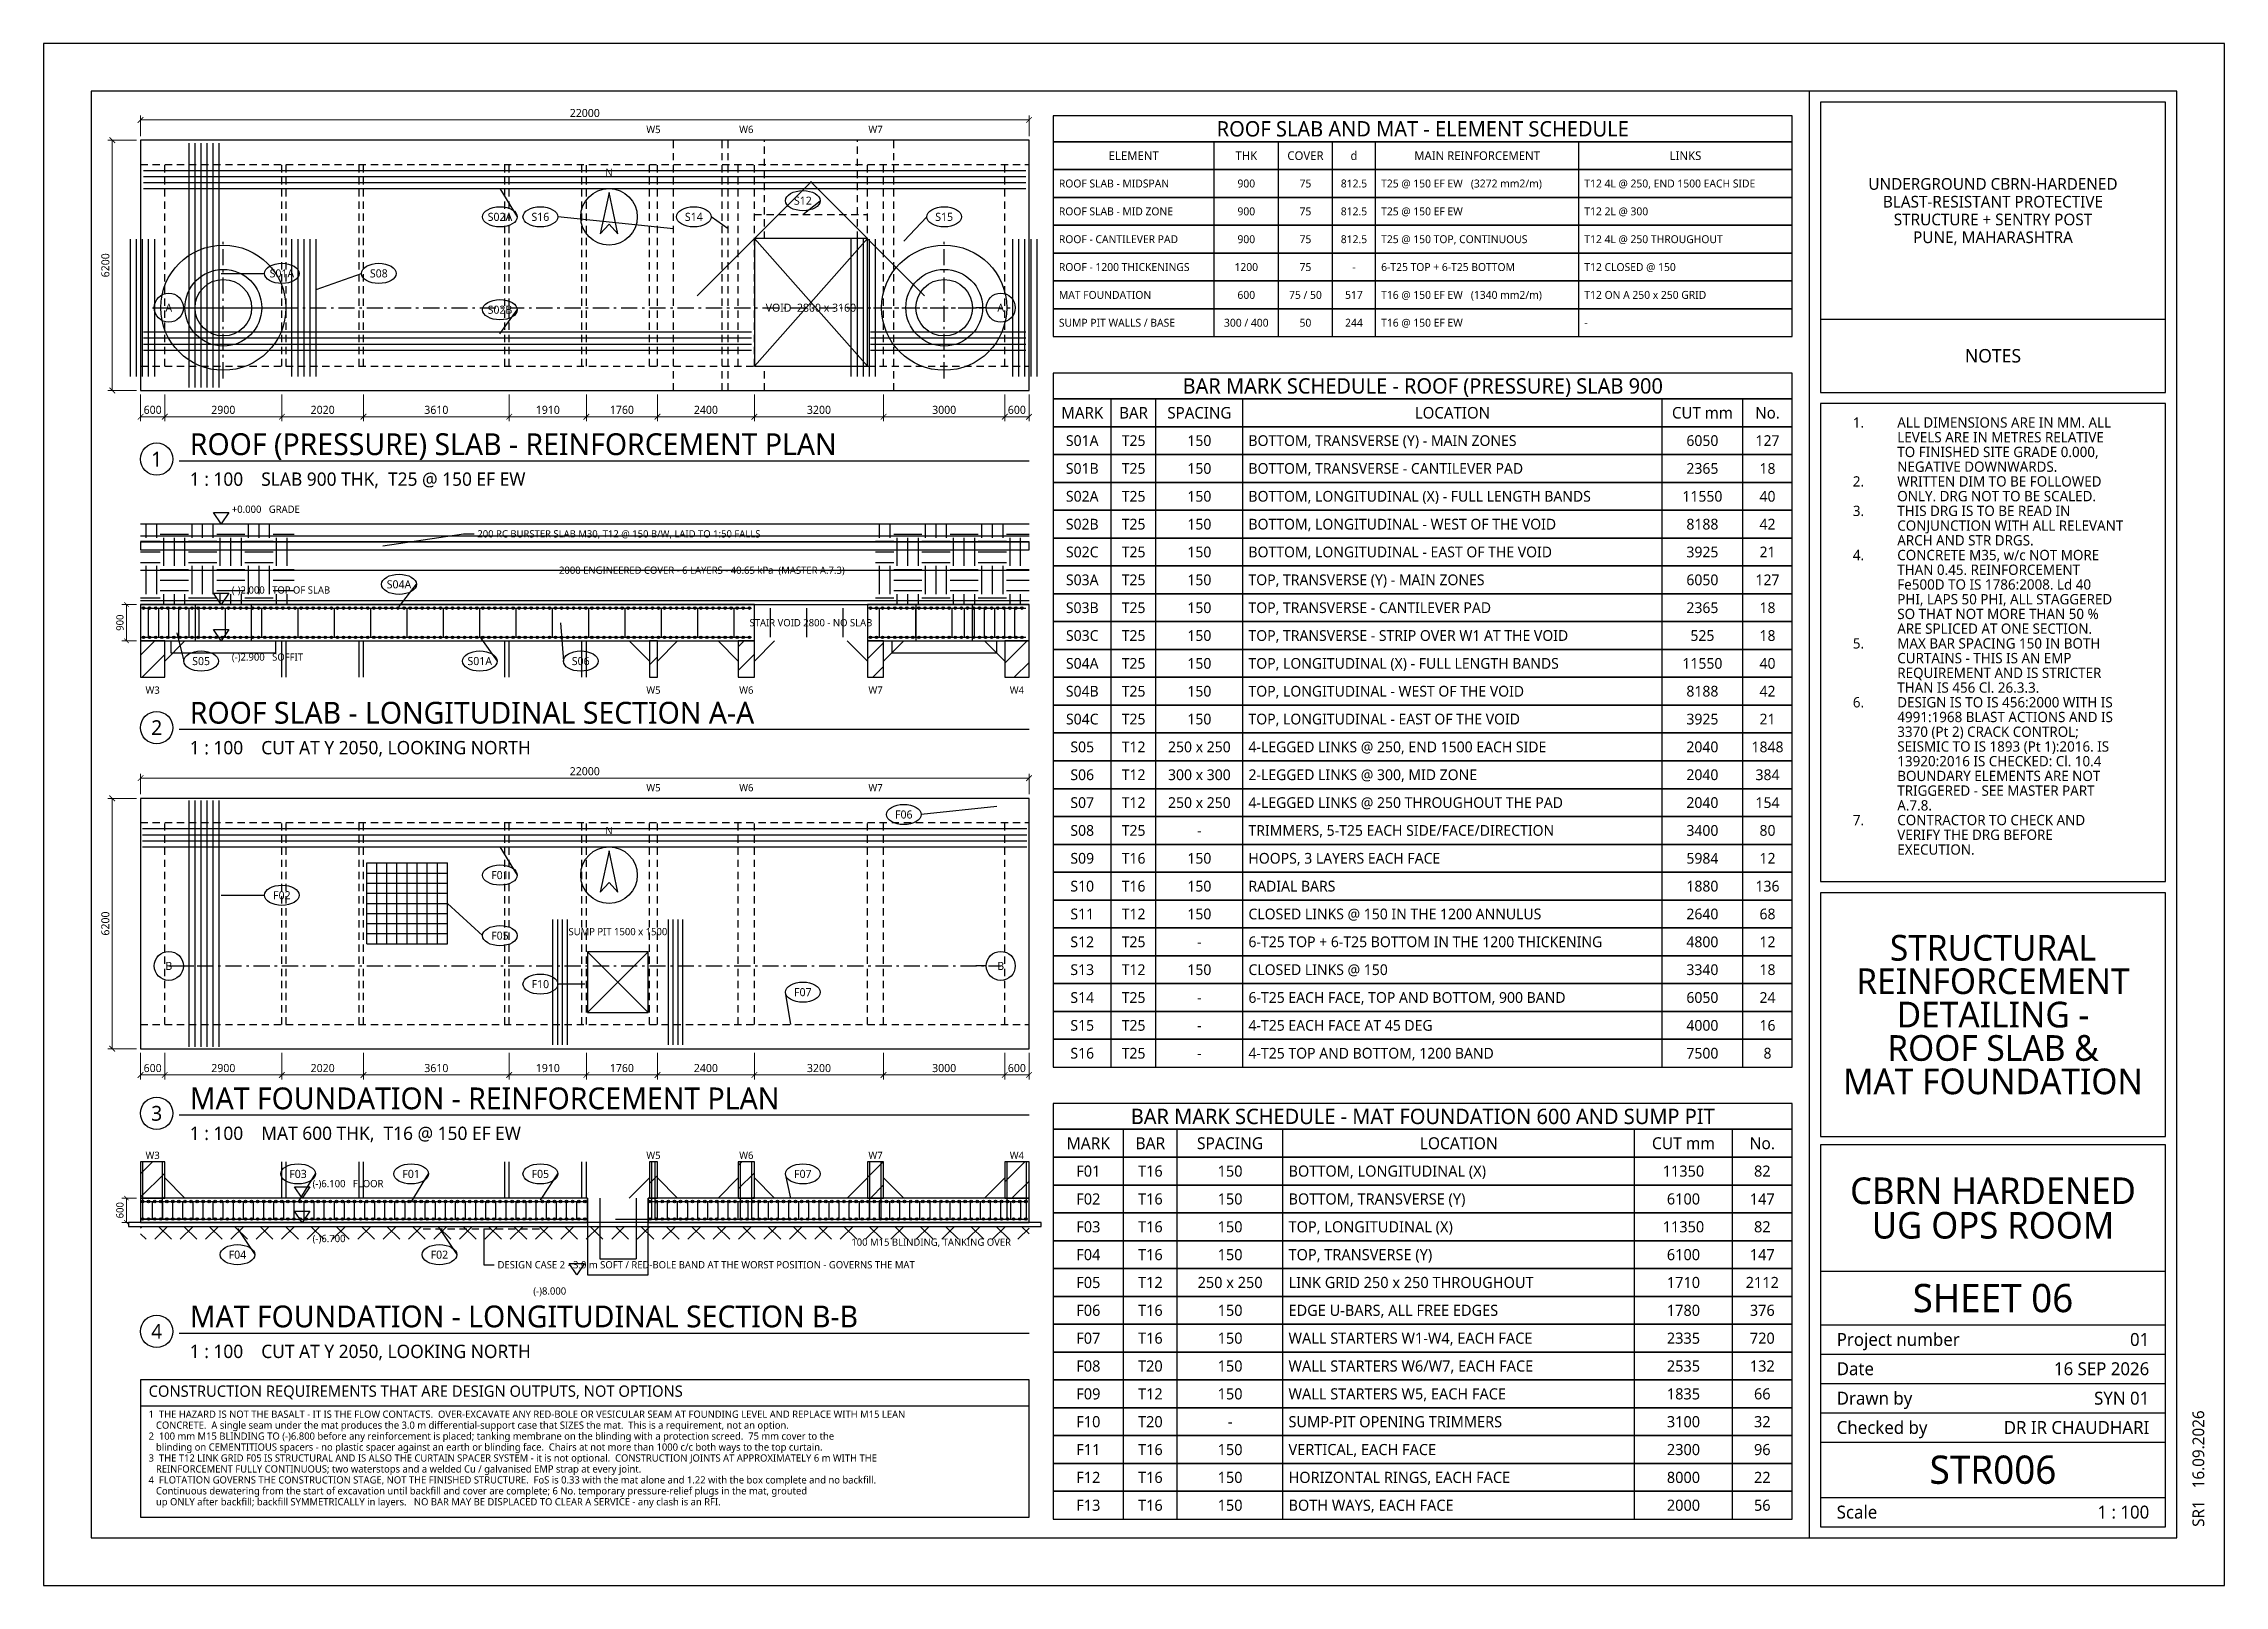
# Model space of a CAD drawing. Header units: millimetres. Extents: x 27 to 567, y 19 to 401.
import ezdxf
from ezdxf.enums import TextEntityAlignment as Align

# ---------------------------------------------------------------- set-up
doc = ezdxf.new("R2010")
doc.units = ezdxf.units.MM
for name, color, linetype in [('S-CALLOUT', 7, 'Continuous'), ('S-CENTER', 7, 'Continuous'), ('S-CONCRETE', 7, 'Continuous'), ('S-CONCRETE-THIN', 7, 'Continuous'), ('S-DIM', 7, 'Continuous'), ('S-EXISTING', 8, 'Continuous'), ('S-HATCH', 8, 'Continuous'), ('S-HIDDEN', 8, 'Continuous'), ('S-LEVEL', 7, 'Continuous'), ('S-NOTE', 7, 'Continuous'), ('S-REBAR-MAIN', 1, 'Continuous'), ('S-REBAR-SEC', 1, 'Continuous'), ('S-REBAR-STIRRUP', 5, 'Continuous'), ('S-SECTION', 7, 'Continuous'), ('S-TABLE', 7, 'Continuous'), ('S-TEXT', 7, 'Continuous'), ('S-TITLE', 7, 'Continuous')]:
    doc.layers.add(name, color=color, linetype=linetype)
doc.styles.add('OpenSans', font='OpenSans-Regular.ttf')
doc.dimstyles.new('A2-DIM', dxfattribs={"dimtxt": 2, "dimasz": 1.4, "dimexe": 1.1, "dimexo": 1, "dimgap": 0.7, "dimtad": 1, "dimdec": 0, "dimtxsty": 'OpenSans', "dimblk": 'ARCHTICK', "dimcen": 2.5, "dimclrd": 7, "dimclre": 7, "dimclrt": 7, "dimazin": 3, "dimtfac": 1, "dimtmove": 0, "dimatfit": 3, "dimlwd": 13, "dimlwe": 13})
doc.dimstyles.new('A2-DIM-S', dxfattribs={"dimtxt": 1.8, "dimasz": 1.1, "dimexe": 1.1, "dimexo": 1, "dimgap": 0.7, "dimtad": 1, "dimdec": 0, "dimtxsty": 'OpenSans', "dimblk": 'ARCHTICK', "dimcen": 2.5, "dimclrd": 7, "dimclre": 7, "dimclrt": 7, "dimazin": 3, "dimtfac": 1, "dimtmove": 0, "dimatfit": 3, "dimlwd": 13, "dimlwe": 13})

msp = doc.modelspace()

# ---------------------------------------------------------------- texts
at = {"layer": 'S-CALLOUT', "style": 'OpenSans'}
for s, p in [('S12', (215, 362)), ('S02A', (140, 358)), ('S16', (150, 358)), ('S14', (188, 358)), ('S15', (250, 358)), ('S01A', (86, 344)), ('S08', (110, 344)), ('S02B', (140, 335)), ('S04A', (115, 267)), ('S05', (66, 248)), ('S01A', (135, 248)), ('S06', (160, 248)), ('F06', (240, 210)), ('F01', (140, 195)), ('F02', (86, 190)), ('F05', (140, 180)), ('F10', (150, 168)), ('F07', (215, 166)), ('F03', (90, 121)), ('F01', (118, 121)), ('F05', (150, 121)), ('F07', (215, 121)), ('F04', (75, 101)), ('F02', (125, 101))]:
    msp.add_text(s, height=2, dxfattribs=at).set_placement(p, align=Align.MIDDLE_CENTER)
at = {"layer": 'S-LEVEL', "style": 'OpenSans'}
for s, p in [('+0.000   GRADE', (73.6, 285.6)), ('(-)2.000   TOP OF SLAB', (73.6, 265.6)), ('(-)2.900   SOFFIT', (73.6, 249)), ('(-)6.100   FLOOR', (93.6, 118.6)), ('(-)6.700', (93.6, 105))]:
    msp.add_text(s, height=1.8, dxfattribs=at).set_placement(p, align=Align.MIDDLE_LEFT)
msp.add_text('(-)8.000', height=1.8, dxfattribs=at).set_placement((156.4, 92), align=Align.MIDDLE_RIGHT)
at = {"layer": 'S-NOTE', "style": 'OpenSans'}
for s, height, p in [('1.', 2.55, (475, 305.8)), ('ALL DIMENSIONS ARE IN MM. ALL', 2.55, (486, 305.8)), ('LEVELS ARE IN METRES RELATIVE', 2.55, (486, 302.154)), ('TO FINISHED SITE GRADE 0.000,', 2.55, (486, 298.507)), ('NEGATIVE DOWNWARDS.', 2.55, (486, 294.861)), ('2.', 2.55, (475, 291.214)), ('WRITTEN DIM TO BE FOLLOWED', 2.55, (486, 291.214)), ('3.', 2.55, (475, 283.921)), ('THIS DRG IS TO BE READ IN', 2.55, (486, 283.921)), ('ONLY. DRG NOT TO BE SCALED.', 2.55, (486, 287.567)), ('CONJUNCTION WITH ALL RELEVANT', 2.55, (486, 280.274)), ('4.', 2.55, (475, 272.981)), ('ARCH AND STR DRGS.', 2.55, (486, 276.628)), ('CONCRETE M35, w/c NOT MORE', 2.55, (486, 272.981)), ('THAN 0.45. REINFORCEMENT', 2.55, (486, 269.335)), ('Fe500D TO IS 1786:2008. Ld 40', 2.55, (486, 265.688)), ('PHI, LAPS 50 PHI, ALL STAGGERED', 2.55, (486, 262.042)), ('SO THAT NOT MORE THAN 50 %', 2.55, (486, 258.395)), ('ARE SPLICED AT ONE SECTION.', 2.55, (486, 254.749)), ('5.', 2.55, (475, 251.102)), ('CURTAINS - THIS IS AN EMP', 2.55, (486, 247.456)), ('MAX BAR SPACING 150 IN BOTH', 2.55, (486, 251.102)), ('REQUIREMENT AND IS STRICTER', 2.55, (486, 243.809)), ('6.', 2.55, (475, 236.516)), ('THAN IS 456 Cl. 26.3.3.', 2.55, (486, 240.163)), ('DESIGN IS TO IS 456:2000 WITH IS', 2.55, (486, 236.516)), ('4991:1968 BLAST ACTIONS AND IS', 2.55, (486, 232.87)), ('3370 (Pt 2) CRACK CONTROL;', 2.55, (486, 229.223)), ('SEISMIC TO IS 1893 (Pt 1):2016. IS', 2.55, (486, 225.577)), ('13920:2016 IS CHECKED: Cl. 10.4', 2.55, (486, 221.93)), ('TRIGGERED - SEE MASTER PART', 2.55, (486, 214.637)), ('BOUNDARY ELEMENTS ARE NOT', 2.55, (486, 218.284)), ('A.7.8.', 2.55, (486, 210.991)), ('7.', 2.55, (475, 207.344)), ('VERIFY THE DRG BEFORE', 2.55, (486, 203.698)), ('CONTRACTOR TO CHECK AND', 2.55, (486, 207.344)), ('EXECUTION.', 2.55, (486, 200.051)), ('1  THE HAZARD IS NOT THE BASALT - IT IS THE FLOW CONTACTS.  OVER-EXCAVATE ANY RED-BOLE OR VESICULAR SEAM AT FOUNDING LEVEL AND REPLACE WITH M15 LEAN', 1.789333, (53, 60.6)), ('   CONCRETE.  A single seam under the mat produces the 3.0 m differential-support case that SIZES the mat.  This is a requirement, not an option.', 1.789333, (53, 57.889)), ('2  100 mm M15 BLINDING TO (-)6.800 before any reinforcement is placed; tanking membrane on the blinding with a protection screed.  75 mm cover to the', 1.789333, (53, 55.178)), ('   blinding on CEMENTITIOUS spacers - no plastic spacer against an earth or blinding face.  Chairs at not more than 1000 c/c both ways to the top curtain.', 1.789333, (53, 52.467)), ('3  THE T12 LINK GRID F05 IS STRUCTURAL AND IS ALSO THE CURTAIN SPACER SYSTEM - it is not optional.  CONSTRUCTION JOINTS AT APPROXIMATELY 6 m WITH THE', 1.789333, (53, 49.756)), ('   REINFORCEMENT FULLY CONTINUOUS; two waterstops and a welded Cu / galvanised EMP strap at every joint.', 1.789333, (53, 47.044)), ('4  FLOTATION GOVERNS THE CONSTRUCTION STAGE, NOT THE FINISHED STRUCTURE.  FoS is 0.33 with the mat alone and 1.22 with the box complete and no backfill.', 1.789333, (53, 44.333)), ('   Continuous dewatering from the start of excavation until backfill and cover are complete; 6 No. temporary pressure-relief plugs in the mat, grouted', 1.789333, (53, 41.622)), ('   up ONLY after backfill; backfill SYMMETRICALLY in layers.   NO BAR MAY BE DISPLACED TO CLEAR A SERVICE - any clash is an RFI.', 1.789333, (53, 38.911))]:
    msp.add_text(s, height=height, dxfattribs=at).set_placement(p)
at = {"layer": 'S-SECTION', "style": 'OpenSans'}
for s, p in [('A', (58, 335.5)), ('A', (264, 335.5)), ('B', (58, 172.5)), ('B', (264, 172.5))]:
    msp.add_text(s, height=2, dxfattribs=at).set_placement(p, align=Align.MIDDLE_CENTER)
at = {"layer": 'S-TABLE', "style": 'OpenSans'}
for s, height, p in [('ROOF SLAB AND MAT - ELEMENT SCHEDULE', 3.8, (368.5, 379.8)), ('ELEMENT', 2.16, (296.922, 373.152)), ('THK', 2.16, (324.808, 373.152)), ('COVER', 2.16, (339.454, 373.152)), ('d', 2.16, (351.469, 373.152)), ('MAIN REINFORCEMENT', 2.16, (381.96, 373.152)), ('LINKS', 2.16, (433.56, 373.152)), ('900', 1.96, (324.808, 366.257)), ('75', 1.96, (339.454, 366.257)), ('812.5', 1.96, (351.469, 366.257)), ('900', 1.96, (324.808, 359.361)), ('75', 1.96, (339.454, 359.361)), ('812.5', 1.96, (351.469, 359.361)), ('900', 1.96, (324.808, 352.466)), ('75', 1.96, (339.454, 352.466)), ('812.5', 1.96, (351.469, 352.466)), ('1200', 1.96, (324.808, 345.57)), ('75', 1.96, (339.454, 345.57)), ('-', 1.96, (351.469, 345.57)), ('600', 1.96, (324.808, 338.674)), ('75 / 50', 1.96, (339.454, 338.674)), ('517', 1.96, (351.469, 338.674)), ('300 / 400', 1.96, (324.808, 331.779)), ('50', 1.96, (339.454, 331.779)), ('244', 1.96, (351.469, 331.779)), ('BAR MARK SCHEDULE - ROOF (PRESSURE) SLAB 900', 3.8, (368.5, 316.131)), ('MARK', 2.86, (284.186, 309.483)), ('BAR', 2.86, (296.901, 309.483)), ('SPACING', 2.86, (313.187, 309.483)), ('LOCATION', 2.86, (375.851, 309.483)), ('CUT mm', 2.86, (437.749, 309.483)), ('No.', 2.86, (453.87, 309.483)), ('S01A', 2.66, (284.186, 302.588)), ('T25', 2.66, (296.901, 302.588)), ('150', 2.66, (313.187, 302.588)), ('6050', 2.66, (437.749, 302.588)), ('127', 2.66, (453.87, 302.588)), ('S01B', 2.66, (284.186, 295.692)), ('T25', 2.66, (296.901, 295.692)), ('150', 2.66, (313.187, 295.692)), ('2365', 2.66, (437.749, 295.692)), ('18', 2.66, (453.87, 295.692)), ('S02A', 2.66, (284.186, 288.797)), ('T25', 2.66, (296.901, 288.797)), ('150', 2.66, (313.187, 288.797)), ('11550', 2.66, (437.749, 288.797)), ('40', 2.66, (453.87, 288.797)), ('S02B', 2.66, (284.186, 281.901)), ('T25', 2.66, (296.901, 281.901)), ('150', 2.66, (313.187, 281.901)), ('8188', 2.66, (437.749, 281.901)), ('42', 2.66, (453.87, 281.901)), ('S02C', 2.66, (284.186, 275.006)), ('T25', 2.66, (296.901, 275.006)), ('150', 2.66, (313.187, 275.006)), ('3925', 2.66, (437.749, 275.006)), ('21', 2.66, (453.87, 275.006)), ('S03A', 2.66, (284.186, 268.11)), ('T25', 2.66, (296.901, 268.11)), ('150', 2.66, (313.187, 268.11)), ('6050', 2.66, (437.749, 268.11)), ('127', 2.66, (453.87, 268.11)), ('S03B', 2.66, (284.186, 261.214)), ('T25', 2.66, (296.901, 261.214)), ('150', 2.66, (313.187, 261.214)), ('2365', 2.66, (437.749, 261.214)), ('18', 2.66, (453.87, 261.214)), ('S03C', 2.66, (284.186, 254.319)), ('T25', 2.66, (296.901, 254.319)), ('150', 2.66, (313.187, 254.319)), ('525', 2.66, (437.749, 254.319)), ('18', 2.66, (453.87, 254.319)), ('S04A', 2.66, (284.186, 247.423)), ('T25', 2.66, (296.901, 247.423)), ('150', 2.66, (313.187, 247.423)), ('11550', 2.66, (437.749, 247.423)), ('40', 2.66, (453.87, 247.423)), ('S04B', 2.66, (284.186, 240.528)), ('T25', 2.66, (296.901, 240.528)), ('150', 2.66, (313.187, 240.528)), ('8188', 2.66, (437.749, 240.528)), ('42', 2.66, (453.87, 240.528)), ('S04C', 2.66, (284.186, 233.632)), ('T25', 2.66, (296.901, 233.632)), ('150', 2.66, (313.187, 233.632)), ('3925', 2.66, (437.749, 233.632)), ('21', 2.66, (453.87, 233.632)), ('S05', 2.66, (284.186, 226.737)), ('T12', 2.66, (296.901, 226.737)), ('250 x 250', 2.66, (313.187, 226.737)), ('2040', 2.66, (437.749, 226.737)), ('1848', 2.66, (453.87, 226.737)), ('S06', 2.66, (284.186, 219.841)), ('T12', 2.66, (296.901, 219.841)), ('300 x 300', 2.66, (313.187, 219.841)), ('2040', 2.66, (437.749, 219.841)), ('384', 2.66, (453.87, 219.841)), ('S07', 2.66, (284.186, 212.946)), ('T12', 2.66, (296.901, 212.946)), ('250 x 250', 2.66, (313.187, 212.946)), ('2040', 2.66, (437.749, 212.946)), ('154', 2.66, (453.87, 212.946)), ('S08', 2.66, (284.186, 206.05)), ('T25', 2.66, (296.901, 206.05)), ('-', 2.66, (313.187, 206.05)), ('3400', 2.66, (437.749, 206.05)), ('80', 2.66, (453.87, 206.05)), ('S09', 2.66, (284.186, 199.154)), ('T16', 2.66, (296.901, 199.154)), ('150', 2.66, (313.187, 199.154)), ('5984', 2.66, (437.749, 199.154)), ('12', 2.66, (453.87, 199.154)), ('S10', 2.66, (284.186, 192.259)), ('T16', 2.66, (296.901, 192.259)), ('150', 2.66, (313.187, 192.259)), ('1880', 2.66, (437.749, 192.259)), ('136', 2.66, (453.87, 192.259)), ('S11', 2.66, (284.186, 185.363)), ('T12', 2.66, (296.901, 185.363)), ('150', 2.66, (313.187, 185.363)), ('2640', 2.66, (437.749, 185.363)), ('68', 2.66, (453.87, 185.363)), ('S12', 2.66, (284.186, 178.468)), ('T25', 2.66, (296.901, 178.468)), ('-', 2.66, (313.187, 178.468)), ('4800', 2.66, (437.749, 178.468)), ('12', 2.66, (453.87, 178.468)), ('S13', 2.66, (284.186, 171.572)), ('T12', 2.66, (296.901, 171.572)), ('150', 2.66, (313.187, 171.572)), ('3340', 2.66, (437.749, 171.572)), ('18', 2.66, (453.87, 171.572)), ('S14', 2.66, (284.186, 164.677)), ('T25', 2.66, (296.901, 164.677)), ('-', 2.66, (313.187, 164.677)), ('6050', 2.66, (437.749, 164.677)), ('24', 2.66, (453.87, 164.677)), ('S15', 2.66, (284.186, 157.781)), ('T25', 2.66, (296.901, 157.781)), ('-', 2.66, (313.187, 157.781)), ('4000', 2.66, (437.749, 157.781)), ('16', 2.66, (453.87, 157.781)), ('S16', 2.66, (284.186, 150.886)), ('T25', 2.66, (296.901, 150.886)), ('7500', 2.66, (437.749, 150.886)), ('8', 2.66, (453.87, 150.886)), ('-', 2.66, (313.187, 150.886)), ('BAR MARK SCHEDULE - MAT FOUNDATION 600 AND SUMP PIT', 3.8, (368.5, 135.238)), ('MARK', 2.9582, (285.69, 128.59)), ('BAR', 2.9582, (301.054, 128.59)), ('SPACING', 2.9582, (320.794, 128.59)), ('LOCATION', 2.9582, (377.405, 128.59)), ('CUT mm', 2.9582, (433.056, 128.59)), ('No.', 2.9582, (452.58, 128.59)), ('F01', 2.7582, (285.69, 121.694)), ('T16', 2.7582, (301.054, 121.694)), ('150', 2.7582, (320.794, 121.694)), ('11350', 2.7582, (433.056, 121.694)), ('82', 2.7582, (452.58, 121.694)), ('F02', 2.7582, (285.69, 114.799)), ('T16', 2.7582, (301.054, 114.799)), ('150', 2.7582, (320.794, 114.799)), ('6100', 2.7582, (433.056, 114.799)), ('147', 2.7582, (452.58, 114.799)), ('F03', 2.7582, (285.69, 107.903)), ('T16', 2.7582, (301.054, 107.903)), ('150', 2.7582, (320.794, 107.903)), ('11350', 2.7582, (433.056, 107.903)), ('82', 2.7582, (452.58, 107.903)), ('F04', 2.7582, (285.69, 101.008)), ('T16', 2.7582, (301.054, 101.008)), ('150', 2.7582, (320.794, 101.008)), ('6100', 2.7582, (433.056, 101.008)), ('147', 2.7582, (452.58, 101.008)), ('F05', 2.7582, (285.69, 94.112)), ('T12', 2.7582, (301.054, 94.112)), ('250 x 250', 2.7582, (320.794, 94.112)), ('1710', 2.7582, (433.056, 94.112)), ('2112', 2.7582, (452.58, 94.112)), ('F06', 2.7582, (285.69, 87.217)), ('T16', 2.7582, (301.054, 87.217)), ('150', 2.7582, (320.794, 87.217)), ('1780', 2.7582, (433.056, 87.217)), ('376', 2.7582, (452.58, 87.217)), ('F07', 2.7582, (285.69, 80.321)), ('T16', 2.7582, (301.054, 80.321)), ('150', 2.7582, (320.794, 80.321)), ('2335', 2.7582, (433.056, 80.321)), ('720', 2.7582, (452.58, 80.321)), ('F08', 2.7582, (285.69, 73.426)), ('T20', 2.7582, (301.054, 73.426)), ('150', 2.7582, (320.794, 73.426)), ('2535', 2.7582, (433.056, 73.426)), ('132', 2.7582, (452.58, 73.426)), ('F09', 2.7582, (285.69, 66.53)), ('T12', 2.7582, (301.054, 66.53)), ('150', 2.7582, (320.794, 66.53)), ('1835', 2.7582, (433.056, 66.53)), ('66', 2.7582, (452.58, 66.53)), ('F10', 2.7582, (285.69, 59.634)), ('T20', 2.7582, (301.054, 59.634)), ('-', 2.758, (320.794, 59.634)), ('3100', 2.7582, (433.056, 59.634)), ('32', 2.7582, (452.58, 59.634)), ('F11', 2.7582, (285.69, 52.739)), ('T16', 2.7582, (301.054, 52.739)), ('150', 2.7582, (320.794, 52.739)), ('2300', 2.7582, (433.056, 52.739)), ('96', 2.7582, (452.58, 52.739)), ('F12', 2.7582, (285.69, 45.843)), ('T16', 2.7582, (301.054, 45.843)), ('150', 2.7582, (320.794, 45.843)), ('8000', 2.7582, (433.056, 45.843)), ('22', 2.7582, (452.58, 45.843)), ('F13', 2.7582, (285.69, 38.948)), ('T16', 2.7582, (301.054, 38.948)), ('150', 2.7582, (320.794, 38.948)), ('2000', 2.7582, (433.056, 38.948)), ('56', 2.7582, (452.58, 38.948))]:
    msp.add_text(s, height=height, dxfattribs=at).set_placement(p, align=Align.MIDDLE_CENTER)
for s, height, p in [('ROOF SLAB - MIDSPAN', 1.96, (278.4, 366.257)), ('T25 @ 150 EF EW   (3272 mm2/m)', 1.96, (358.2, 366.257)), ('T12 4L @ 250, END 1500 EACH SIDE', 1.96, (408.52, 366.257)), ('ROOF SLAB - MID ZONE', 1.96, (278.4, 359.361)), ('T25 @ 150 EF EW', 1.96, (358.2, 359.361)), ('T12 2L @ 300', 1.96, (408.52, 359.361)), ('ROOF - CANTILEVER PAD', 1.96, (278.4, 352.466)), ('T25 @ 150 TOP, CONTINUOUS', 1.96, (358.2, 352.466)), ('T12 4L @ 250 THROUGHOUT', 1.96, (408.52, 352.466)), ('ROOF - 1200 THICKENINGS', 1.96, (278.4, 345.57)), ('6-T25 TOP + 6-T25 BOTTOM', 1.96, (358.2, 345.57)), ('T12 CLOSED @ 150', 1.96, (408.52, 345.57)), ('MAT FOUNDATION', 1.96, (278.4, 338.674)), ('T16 @ 150 EF EW   (1340 mm2/m)', 1.96, (358.2, 338.674)), ('T12 ON A 250 x 250 GRID', 1.96, (408.52, 338.674)), ('SUMP PIT WALLS / BASE', 1.96, (278.4, 331.779)), ('T16 @ 150 EF EW', 1.96, (358.2, 331.779)), ('-', 1.96, (408.52, 331.779)), ('BOTTOM, TRANSVERSE (Y) - MAIN ZONES', 2.66, (325.344, 302.588)), ('BOTTOM, TRANSVERSE - CANTILEVER PAD', 2.66, (325.344, 295.692)), ('BOTTOM, LONGITUDINAL (X) - FULL LENGTH BANDS', 2.66, (325.344, 288.797)), ('BOTTOM, LONGITUDINAL - WEST OF THE VOID', 2.66, (325.344, 281.901)), ('BOTTOM, LONGITUDINAL - EAST OF THE VOID', 2.66, (325.344, 275.006)), ('TOP, TRANSVERSE (Y) - MAIN ZONES', 2.66, (325.344, 268.11)), ('TOP, TRANSVERSE - CANTILEVER PAD', 2.66, (325.344, 261.214)), ('TOP, TRANSVERSE - STRIP OVER W1 AT THE VOID', 2.66, (325.344, 254.319)), ('TOP, LONGITUDINAL (X) - FULL LENGTH BANDS', 2.66, (325.344, 247.423)), ('TOP, LONGITUDINAL - WEST OF THE VOID', 2.66, (325.344, 240.528)), ('TOP, LONGITUDINAL - EAST OF THE VOID', 2.66, (325.344, 233.632)), ('4-LEGGED LINKS @ 250, END 1500 EACH SIDE', 2.66, (325.344, 226.737)), ('2-LEGGED LINKS @ 300, MID ZONE', 2.66, (325.344, 219.841)), ('4-LEGGED LINKS @ 250 THROUGHOUT THE PAD', 2.66, (325.344, 212.946)), ('TRIMMERS, 5-T25 EACH SIDE/FACE/DIRECTION', 2.66, (325.344, 206.05)), ('HOOPS, 3 LAYERS EACH FACE', 2.66, (325.344, 199.154)), ('RADIAL BARS', 2.66, (325.344, 192.259)), ('CLOSED LINKS @ 150 IN THE 1200 ANNULUS', 2.66, (325.344, 185.363)), ('6-T25 TOP + 6-T25 BOTTOM IN THE 1200 THICKENING', 2.66, (325.344, 178.468)), ('CLOSED LINKS @ 150', 2.66, (325.344, 171.572)), ('6-T25 EACH FACE, TOP AND BOTTOM, 900 BAND', 2.66, (325.344, 164.677)), ('4-T25 EACH FACE AT 45 DEG', 2.66, (325.344, 157.781)), ('4-T25 TOP AND BOTTOM, 1200 BAND', 2.66, (325.344, 150.886)), ('BOTTOM, LONGITUDINAL (X)', 2.75822, (335.26, 121.694)), ('BOTTOM, TRANSVERSE (Y)', 2.75822, (335.26, 114.799)), ('TOP, LONGITUDINAL (X)', 2.75822, (335.26, 107.903)), ('TOP, TRANSVERSE (Y)', 2.75822, (335.26, 101.008)), ('LINK GRID 250 x 250 THROUGHOUT', 2.75822, (335.26, 94.112)), ('EDGE U-BARS, ALL FREE EDGES', 2.75822, (335.26, 87.217)), ('WALL STARTERS W1-W4, EACH FACE', 2.75822, (335.26, 80.321)), ('WALL STARTERS W6/W7, EACH FACE', 2.75822, (335.26, 73.426)), ('WALL STARTERS W5, EACH FACE', 2.75822, (335.26, 66.53)), ('SUMP-PIT OPENING TRIMMERS', 2.75822, (335.26, 59.634)), ('VERTICAL, EACH FACE', 2.75822, (335.26, 52.739)), ('HORIZONTAL RINGS, EACH FACE', 2.75822, (335.26, 45.843)), ('BOTH WAYS, EACH FACE', 2.75822, (335.26, 38.948))]:
    msp.add_text(s, height=height, dxfattribs=at).set_placement(p, align=Align.MIDDLE_LEFT)
at = {"layer": 'S-TEXT', "style": 'OpenSans'}
for s, p in [('W5', (178, 378.2)), ('W6', (201, 378.2)), ('W7', (233, 378.2)), ('W5', (178, 215.2)), ('W6', (201, 215.2)), ('W7', (233, 215.2))]:
    msp.add_text(s, height=1.8, dxfattribs=at).set_placement(p, align=Align.BOTTOM_CENTER)
for s, height, p in [('VOID  2800 x 3160', 2, (217, 335.5)), ('2000 ENGINEERED COVER - 6 LAYERS - 40.65 kPa  (MASTER A.7.3)', 1.8, (190, 270.5)), ('STAIR VOID 2800 - NO SLAB', 1.8, (217, 257.5)), ('W3', 1.8, (54, 240.8)), ('W5', 1.8, (178, 240.8)), ('W6', 1.8, (201, 240.8)), ('W7', 1.8, (233, 240.8)), ('W4', 1.8, (268, 240.8)), ('SUMP PIT 1500 x 1500', 1.8, (169.2, 181)), ('W3', 1.8, (54, 125.6)), ('W5', 1.8, (178, 125.6)), ('W6', 1.8, (201, 125.6)), ('W7', 1.8, (233, 125.6)), ('W4', 1.8, (268, 125.6))]:
    msp.add_text(s, height=height, dxfattribs=at).set_placement(p, align=Align.MIDDLE_CENTER)
for s, height, p in [('1 : 100    SLAB 900 THK,  T25 @ 150 EF EW', 3.3, (63.2, 291.4)), ('1 : 100    CUT AT Y 2050, LOOKING NORTH', 3.3, (63.2, 224.9)), ('1 : 100    MAT 600 THK,  T16 @ 150 EF EW', 3.3, (63.2, 129.4)), ('100 M15 BLINDING, TANKING OVER', 1.8, (227, 103.2)), ('1 : 100    CUT AT Y 2050, LOOKING NORTH', 3.3, (63.2, 75.4))]:
    msp.add_text(s, height=height, dxfattribs=at).set_placement(p)
for s, p in [('200 RC BURSTER SLAB M30, T12 @ 150 B/W, LAID TO 1:50 FALLS', (134.4, 279.5)), ('DESIGN CASE 2 - 3.0 m SOFT / RED-BOLE BAND AT THE WORST POSITION - GOVERNS THE MAT', (139.4, 98.5))]:
    msp.add_text(s, height=1.8, dxfattribs=at).set_placement(p, align=Align.MIDDLE_LEFT)
at = {"layer": 'S-TITLE', "style": 'OpenSans'}
for p in [(167, 367.6), (167, 204.6)]:
    msp.add_text('N', height=1.8, dxfattribs=at).set_placement(p, align=Align.BOTTOM_CENTER)
for s, height, p in [('UNDERGROUND CBRN-HARDENED', 2.9, (509.7, 366.15)), ('BLAST-RESISTANT PROTECTIVE', 2.9, (509.7, 361.75)), ('STRUCTURE + SENTRY POST', 2.9, (509.7, 357.35)), ('PUNE, MAHARASHTRA', 2.9, (509.7, 352.95)), ('NOTES', 3.335, (509.7, 323.6)), ('1', 3.672, (55, 298)), ('2', 3.672, (55, 231.5)), ('STRUCTURAL', 6.3619, (509.7, 176.991)), ('REINFORCEMENT', 6.36195, (509.7, 168.721)), ('DETAILING -', 6.36195, (509.7, 160.45)), ('ROOF SLAB &', 6.36195, (509.7, 152.179)), ('MAT FOUNDATION', 6.36195, (509.7, 143.909)), ('3', 3.672, (55, 136)), ('CBRN HARDENED', 6.58, (509.7, 116.827)), ('UG OPS ROOM', 6.58, (509.7, 108.273)), ('SHEET 06', 7, (509.7, 90.25)), ('4', 3.672, (55, 82)), ('STR006', 7, (509.7, 47.75))]:
    msp.add_text(s, height=height, dxfattribs=at).set_placement(p, align=Align.MIDDLE_CENTER)
for s, height, p in [('ROOF (PRESSURE) SLAB - REINFORCEMENT PLAN', 5.4, (63.2, 299)), ('ROOF SLAB - LONGITUDINAL SECTION A-A', 5.4, (63.2, 232.5)), ('MAT FOUNDATION - REINFORCEMENT PLAN', 5.4, (63.2, 137)), ('MAT FOUNDATION - LONGITUDINAL SECTION B-B', 5.4, (63.2, 83)), ('CONSTRUCTION REQUIREMENTS THAT ARE DESIGN OUTPUTS, NOT OPTIONS', 2.8, (53, 65.8))]:
    msp.add_text(s, height=height, dxfattribs=at).set_placement(p)
for s, p in [('Project number', (471, 80)), ('Date', (471, 72.75)), ('Drawn by', (471, 65.45)), ('Checked by', (471, 58.2)), ('Scale', (471, 37.25))]:
    msp.add_text(s, height=3.2, dxfattribs=at).set_placement(p, align=Align.MIDDLE_LEFT)
for s, p in [('01', (548.4, 80)), ('16 SEP 2026', (548.4, 72.75)), ('SYN 01', (548.4, 65.45)), ('DR IR CHAUDHARI', (548.4, 58.2)), ('1 : 100', (548.4, 37.25))]:
    msp.add_text(s, height=3.2, dxfattribs=at).set_placement(p, align=Align.MIDDLE_RIGHT)
msp.add_text('SR1   16.09.2026', height=2.9, rotation=90, dxfattribs=at).set_placement((562, 33.6))

# ---------------------------------------------------------------- blocks, each defined once
blk = doc.blocks.new('A2-NORTH')
at = {"layer": 'S-TITLE'}
blk.add_lwpolyline([(0, 6), (-2.2, -4.2), (0, -1.8), (2.2, -4.2)], close=True, dxfattribs=at)
blk.add_circle((0, 0), 7, dxfattribs=at)
blk = doc.blocks.new('A2-SECMARK')
at = {"layer": 'S-SECTION'}
blk.add_circle((0, 0), 3.6, dxfattribs=at)
blk = doc.blocks.new('_ARCHTICK')
at = {"color": 0, "linetype": 'BYBLOCK', "const_width": 0.15}
blk.add_lwpolyline([(-0.5, -0.5), (0.5, 0.5)], dxfattribs=at)
blk = doc.blocks.new('A2-LEVEL')
at = {"layer": 'S-LEVEL'}
blk.add_lwpolyline([(0, 0), (-1.9, 2.8), (1.9, 2.8)], close=True, dxfattribs=at)

# ---------------------------------------------------------------- dimensions: what is measured, and where the dimension line sits
at = {"layer": 'S-DIM'}
for base, p1, p2 in [((51, 382), (51, 377), (271, 377)), ((51, 308.5), (51, 315), (57, 315)), ((57, 308.5), (57, 315), (86, 315)), ((86, 308.5), (86, 315), (106.2, 315)), ((106.2, 308.5), (106.2, 315), (142.3, 315)), ((142.3, 308.5), (142.3, 315), (161.4, 315)), ((161.4, 308.5), (161.4, 315), (179, 315)), ((179, 308.5), (179, 315), (203, 315)), ((203, 308.5), (203, 315), (235, 315)), ((235, 308.5), (235, 315), (265, 315)), ((265, 308.5), (265, 315), (271, 315)), ((51, 219), (51, 214), (271, 214)), ((51, 145.5), (51, 152), (57, 152)), ((57, 145.5), (57, 152), (86, 152)), ((86, 145.5), (86, 152), (106.2, 152)), ((106.2, 145.5), (106.2, 152), (142.3, 152)), ((142.3, 145.5), (142.3, 152), (161.4, 152)), ((161.4, 145.5), (161.4, 152), (179, 152)), ((179, 145.5), (179, 152), (203, 152)), ((203, 145.5), (203, 152), (235, 152)), ((235, 145.5), (235, 152), (265, 152)), ((265, 145.5), (265, 152), (271, 152))]:
    msp.add_linear_dim(base=base, p1=p1, p2=p2, dimstyle='A2-DIM', override={"dimlfac": 100}, dxfattribs=at).render()
for base, p1, p2, dimstyle in [((44, 315), (51, 315), (51, 377), 'A2-DIM'), ((47.5, 253), (51, 253), (51, 262), 'A2-DIM-S'), ((44, 152), (51, 152), (51, 214), 'A2-DIM'), ((47.5, 109), (51, 109), (51, 115), 'A2-DIM-S')]:
    msp.add_linear_dim(base=base, p1=p1, p2=p2, angle=90, dimstyle=dimstyle, override={"dimlfac": 100}, dxfattribs=at).render()

# ---------------------------------------------------------------- hatches: boundary and pattern name
at = {"layer": 'S-EXISTING'}
h = msp.add_hatch(dxfattribs=at)
h.set_pattern_fill('EARTH', scale=1.1)
h.paths.add_polyline_path([(51, 282), (89, 282), (89, 262), (51, 262)])
h = msp.add_hatch(dxfattribs=at)
h.set_pattern_fill('EARTH', scale=1.1)
h.paths.add_polyline_path([(233, 282), (271, 282), (271, 262), (233, 262)])
h = msp.add_hatch(dxfattribs=at)
h.set_pattern_fill('ANSI37', scale=1.4)
h.paths.add_polyline_path([(51, 108), (271, 108), (271, 104.8), (51, 104.8)])
at = {"layer": 'S-HATCH'}
h = msp.add_hatch(dxfattribs=at)
h.set_pattern_fill('ANSI31', scale=1.3)
h.paths.add_polyline_path([(51, 244), (57, 244), (57, 253), (51, 253)])
h = msp.add_hatch(dxfattribs=at)
h.set_pattern_fill('ANSI31', scale=1.3)
h.paths.add_polyline_path([(177, 244), (179, 244), (179, 253), (177, 253)])
h = msp.add_hatch(dxfattribs=at)
h.set_pattern_fill('ANSI31', scale=1.3)
h.paths.add_polyline_path([(199, 244), (203, 244), (203, 253), (199, 253)])
h = msp.add_hatch(dxfattribs=at)
h.set_pattern_fill('ANSI31', scale=1.3)
h.paths.add_polyline_path([(231, 244), (235, 244), (235, 253), (231, 253)])
h = msp.add_hatch(dxfattribs=at)
h.set_pattern_fill('ANSI31', scale=1.3)
h.paths.add_polyline_path([(265, 244), (271, 244), (271, 253), (265, 253)])
h = msp.add_hatch(dxfattribs=at)
h.set_pattern_fill('ANSI31', scale=1.3)
h.paths.add_polyline_path([(51, 115), (57, 115), (57, 124), (51, 124)])
h = msp.add_hatch(dxfattribs=at)
h.set_pattern_fill('ANSI31', scale=1.3)
h.paths.add_polyline_path([(177, 115), (179, 115), (179, 124), (177, 124)])
h = msp.add_hatch(dxfattribs=at)
h.set_pattern_fill('ANSI31', scale=1.3)
h.paths.add_polyline_path([(199, 115), (203, 115), (203, 124), (199, 124)])
h = msp.add_hatch(dxfattribs=at)
h.set_pattern_fill('ANSI31', scale=1.3)
h.paths.add_polyline_path([(231, 115), (235, 115), (235, 124), (231, 124)])
h = msp.add_hatch(dxfattribs=at)
h.set_pattern_fill('ANSI31', scale=1.3)
h.paths.add_polyline_path([(265, 115), (271, 115), (271, 124), (265, 124)])
at = {"layer": 'S-REBAR-MAIN'}
for points in [[(52.07, 261.125), (52.046, 261.247), (51.976, 261.351), (51.872, 261.421), (51.75, 261.445), (51.628, 261.421), (51.524, 261.351), (51.454, 261.247), (51.43, 261.125), (51.454, 261.003), (51.524, 260.899), (51.628, 260.829), (51.75, 260.805), (51.872, 260.829), (51.976, 260.899), (52.046, 261.003)], [(53.57, 261.125), (53.546, 261.247), (53.476, 261.351), (53.372, 261.421), (53.25, 261.445), (53.128, 261.421), (53.024, 261.351), (52.954, 261.247), (52.93, 261.125), (52.954, 261.003), (53.024, 260.899), (53.128, 260.829), (53.25, 260.805), (53.372, 260.829), (53.476, 260.899), (53.546, 261.003)], [(55.07, 261.125), (55.046, 261.247), (54.976, 261.351), (54.872, 261.421), (54.75, 261.445), (54.628, 261.421), (54.524, 261.351), (54.454, 261.247), (54.43, 261.125), (54.454, 261.003), (54.524, 260.899), (54.628, 260.829), (54.75, 260.805), (54.872, 260.829), (54.976, 260.899), (55.046, 261.003)], [(56.57, 261.125), (56.546, 261.247), (56.476, 261.351), (56.372, 261.421), (56.25, 261.445), (56.128, 261.421), (56.024, 261.351), (55.954, 261.247), (55.93, 261.125), (55.954, 261.003), (56.024, 260.899), (56.128, 260.829), (56.25, 260.805), (56.372, 260.829), (56.476, 260.899), (56.546, 261.003)], [(58.07, 261.125), (58.046, 261.247), (57.976, 261.351), (57.872, 261.421), (57.75, 261.445), (57.628, 261.421), (57.524, 261.351), (57.454, 261.247), (57.43, 261.125), (57.454, 261.003), (57.524, 260.899), (57.628, 260.829), (57.75, 260.805), (57.872, 260.829), (57.976, 260.899), (58.046, 261.003)], [(59.57, 261.125), (59.546, 261.247), (59.476, 261.351), (59.372, 261.421), (59.25, 261.445), (59.128, 261.421), (59.024, 261.351), (58.954, 261.247), (58.93, 261.125), (58.954, 261.003), (59.024, 260.899), (59.128, 260.829), (59.25, 260.805), (59.372, 260.829), (59.476, 260.899), (59.546, 261.003)], [(61.07, 261.125), (61.046, 261.247), (60.976, 261.351), (60.872, 261.421), (60.75, 261.445), (60.628, 261.421), (60.524, 261.351), (60.454, 261.247), (60.43, 261.125), (60.454, 261.003), (60.524, 260.899), (60.628, 260.829), (60.75, 260.805), (60.872, 260.829), (60.976, 260.899), (61.046, 261.003)], [(62.57, 261.125), (62.546, 261.247), (62.476, 261.351), (62.372, 261.421), (62.25, 261.445), (62.128, 261.421), (62.024, 261.351), (61.954, 261.247), (61.93, 261.125), (61.954, 261.003), (62.024, 260.899), (62.128, 260.829), (62.25, 260.805), (62.372, 260.829), (62.476, 260.899), (62.546, 261.003)], [(64.07, 261.125), (64.046, 261.247), (63.976, 261.351), (63.872, 261.421), (63.75, 261.445), (63.628, 261.421), (63.524, 261.351), (63.454, 261.247), (63.43, 261.125), (63.454, 261.003), (63.524, 260.899), (63.628, 260.829), (63.75, 260.805), (63.872, 260.829), (63.976, 260.899), (64.046, 261.003)], [(65.57, 261.125), (65.546, 261.247), (65.476, 261.351), (65.372, 261.421), (65.25, 261.445), (65.128, 261.421), (65.024, 261.351), (64.954, 261.247), (64.93, 261.125), (64.954, 261.003), (65.024, 260.899), (65.128, 260.829), (65.25, 260.805), (65.372, 260.829), (65.476, 260.899), (65.546, 261.003)], [(67.07, 261.125), (67.046, 261.247), (66.976, 261.351), (66.872, 261.421), (66.75, 261.445), (66.628, 261.421), (66.524, 261.351), (66.454, 261.247), (66.43, 261.125), (66.454, 261.003), (66.524, 260.899), (66.628, 260.829), (66.75, 260.805), (66.872, 260.829), (66.976, 260.899), (67.046, 261.003)], [(68.57, 261.125), (68.546, 261.247), (68.476, 261.351), (68.372, 261.421), (68.25, 261.445), (68.128, 261.421), (68.024, 261.351), (67.954, 261.247), (67.93, 261.125), (67.954, 261.003), (68.024, 260.899), (68.128, 260.829), (68.25, 260.805), (68.372, 260.829), (68.476, 260.899), (68.546, 261.003)], [(70.07, 261.125), (70.046, 261.247), (69.976, 261.351), (69.872, 261.421), (69.75, 261.445), (69.628, 261.421), (69.524, 261.351), (69.454, 261.247), (69.43, 261.125), (69.454, 261.003), (69.524, 260.899), (69.628, 260.829), (69.75, 260.805), (69.872, 260.829), (69.976, 260.899), (70.046, 261.003)], [(71.57, 261.125), (71.546, 261.247), (71.476, 261.351), (71.372, 261.421), (71.25, 261.445), (71.128, 261.421), (71.024, 261.351), (70.954, 261.247), (70.93, 261.125), (70.954, 261.003), (71.024, 260.899), (71.128, 260.829), (71.25, 260.805), (71.372, 260.829), (71.476, 260.899), (71.546, 261.003)], [(73.07, 261.125), (73.046, 261.247), (72.976, 261.351), (72.872, 261.421), (72.75, 261.445), (72.628, 261.421), (72.524, 261.351), (72.454, 261.247), (72.43, 261.125), (72.454, 261.003), (72.524, 260.899), (72.628, 260.829), (72.75, 260.805), (72.872, 260.829), (72.976, 260.899), (73.046, 261.003)], [(74.57, 261.125), (74.546, 261.247), (74.476, 261.351), (74.372, 261.421), (74.25, 261.445), (74.128, 261.421), (74.024, 261.351), (73.954, 261.247), (73.93, 261.125), (73.954, 261.003), (74.024, 260.899), (74.128, 260.829), (74.25, 260.805), (74.372, 260.829), (74.476, 260.899), (74.546, 261.003)], [(76.07, 261.125), (76.046, 261.247), (75.976, 261.351), (75.872, 261.421), (75.75, 261.445), (75.628, 261.421), (75.524, 261.351), (75.454, 261.247), (75.43, 261.125), (75.454, 261.003), (75.524, 260.899), (75.628, 260.829), (75.75, 260.805), (75.872, 260.829), (75.976, 260.899), (76.046, 261.003)], [(77.57, 261.125), (77.546, 261.247), (77.476, 261.351), (77.372, 261.421), (77.25, 261.445), (77.128, 261.421), (77.024, 261.351), (76.954, 261.247), (76.93, 261.125), (76.954, 261.003), (77.024, 260.899), (77.128, 260.829), (77.25, 260.805), (77.372, 260.829), (77.476, 260.899), (77.546, 261.003)], [(79.07, 261.125), (79.046, 261.247), (78.976, 261.351), (78.872, 261.421), (78.75, 261.445), (78.628, 261.421), (78.524, 261.351), (78.454, 261.247), (78.43, 261.125), (78.454, 261.003), (78.524, 260.899), (78.628, 260.829), (78.75, 260.805), (78.872, 260.829), (78.976, 260.899), (79.046, 261.003)], [(80.57, 261.125), (80.546, 261.247), (80.476, 261.351), (80.372, 261.421), (80.25, 261.445), (80.128, 261.421), (80.024, 261.351), (79.954, 261.247), (79.93, 261.125), (79.954, 261.003), (80.024, 260.899), (80.128, 260.829), (80.25, 260.805), (80.372, 260.829), (80.476, 260.899), (80.546, 261.003)], [(82.07, 261.125), (82.046, 261.247), (81.976, 261.351), (81.872, 261.421), (81.75, 261.445), (81.628, 261.421), (81.524, 261.351), (81.454, 261.247), (81.43, 261.125), (81.454, 261.003), (81.524, 260.899), (81.628, 260.829), (81.75, 260.805), (81.872, 260.829), (81.976, 260.899), (82.046, 261.003)], [(83.57, 261.125), (83.546, 261.247), (83.476, 261.351), (83.372, 261.421), (83.25, 261.445), (83.128, 261.421), (83.024, 261.351), (82.954, 261.247), (82.93, 261.125), (82.954, 261.003), (83.024, 260.899), (83.128, 260.829), (83.25, 260.805), (83.372, 260.829), (83.476, 260.899), (83.546, 261.003)], [(85.07, 261.125), (85.046, 261.247), (84.976, 261.351), (84.872, 261.421), (84.75, 261.445), (84.628, 261.421), (84.524, 261.351), (84.454, 261.247), (84.43, 261.125), (84.454, 261.003), (84.524, 260.899), (84.628, 260.829), (84.75, 260.805), (84.872, 260.829), (84.976, 260.899), (85.046, 261.003)], [(86.57, 261.125), (86.546, 261.247), (86.476, 261.351), (86.372, 261.421), (86.25, 261.445), (86.128, 261.421), (86.024, 261.351), (85.954, 261.247), (85.93, 261.125), (85.954, 261.003), (86.024, 260.899), (86.128, 260.829), (86.25, 260.805), (86.372, 260.829), (86.476, 260.899), (86.546, 261.003)], [(88.07, 261.125), (88.046, 261.247), (87.976, 261.351), (87.872, 261.421), (87.75, 261.445), (87.628, 261.421), (87.524, 261.351), (87.454, 261.247), (87.43, 261.125), (87.454, 261.003), (87.524, 260.899), (87.628, 260.829), (87.75, 260.805), (87.872, 260.829), (87.976, 260.899), (88.046, 261.003)], [(89.57, 261.125), (89.546, 261.247), (89.476, 261.351), (89.372, 261.421), (89.25, 261.445), (89.128, 261.421), (89.024, 261.351), (88.954, 261.247), (88.93, 261.125), (88.954, 261.003), (89.024, 260.899), (89.128, 260.829), (89.25, 260.805), (89.372, 260.829), (89.476, 260.899), (89.546, 261.003)], [(91.07, 261.125), (91.046, 261.247), (90.976, 261.351), (90.872, 261.421), (90.75, 261.445), (90.628, 261.421), (90.524, 261.351), (90.454, 261.247), (90.43, 261.125), (90.454, 261.003), (90.524, 260.899), (90.628, 260.829), (90.75, 260.805), (90.872, 260.829), (90.976, 260.899), (91.046, 261.003)], [(92.57, 261.125), (92.546, 261.247), (92.476, 261.351), (92.372, 261.421), (92.25, 261.445), (92.128, 261.421), (92.024, 261.351), (91.954, 261.247), (91.93, 261.125), (91.954, 261.003), (92.024, 260.899), (92.128, 260.829), (92.25, 260.805), (92.372, 260.829), (92.476, 260.899), (92.546, 261.003)], [(94.07, 261.125), (94.046, 261.247), (93.976, 261.351), (93.872, 261.421), (93.75, 261.445), (93.628, 261.421), (93.524, 261.351), (93.454, 261.247), (93.43, 261.125), (93.454, 261.003), (93.524, 260.899), (93.628, 260.829), (93.75, 260.805), (93.872, 260.829), (93.976, 260.899), (94.046, 261.003)], [(95.57, 261.125), (95.546, 261.247), (95.476, 261.351), (95.372, 261.421), (95.25, 261.445), (95.128, 261.421), (95.024, 261.351), (94.954, 261.247), (94.93, 261.125), (94.954, 261.003), (95.024, 260.899), (95.128, 260.829), (95.25, 260.805), (95.372, 260.829), (95.476, 260.899), (95.546, 261.003)], [(97.07, 261.125), (97.046, 261.247), (96.976, 261.351), (96.872, 261.421), (96.75, 261.445), (96.628, 261.421), (96.524, 261.351), (96.454, 261.247), (96.43, 261.125), (96.454, 261.003), (96.524, 260.899), (96.628, 260.829), (96.75, 260.805), (96.872, 260.829), (96.976, 260.899), (97.046, 261.003)], [(98.57, 261.125), (98.546, 261.247), (98.476, 261.351), (98.372, 261.421), (98.25, 261.445), (98.128, 261.421), (98.024, 261.351), (97.954, 261.247), (97.93, 261.125), (97.954, 261.003), (98.024, 260.899), (98.128, 260.829), (98.25, 260.805), (98.372, 260.829), (98.476, 260.899), (98.546, 261.003)], [(100.07, 261.125), (100.046, 261.247), (99.976, 261.351), (99.872, 261.421), (99.75, 261.445), (99.628, 261.421), (99.524, 261.351), (99.454, 261.247), (99.43, 261.125), (99.454, 261.003), (99.524, 260.899), (99.628, 260.829), (99.75, 260.805), (99.872, 260.829), (99.976, 260.899), (100.046, 261.003)], [(101.57, 261.125), (101.546, 261.247), (101.476, 261.351), (101.372, 261.421), (101.25, 261.445), (101.128, 261.421), (101.024, 261.351), (100.954, 261.247), (100.93, 261.125), (100.954, 261.003), (101.024, 260.899), (101.128, 260.829), (101.25, 260.805), (101.372, 260.829), (101.476, 260.899), (101.546, 261.003)], [(103.07, 261.125), (103.046, 261.247), (102.976, 261.351), (102.872, 261.421), (102.75, 261.445), (102.628, 261.421), (102.524, 261.351), (102.454, 261.247), (102.43, 261.125), (102.454, 261.003), (102.524, 260.899), (102.628, 260.829), (102.75, 260.805), (102.872, 260.829), (102.976, 260.899), (103.046, 261.003)], [(104.57, 261.125), (104.546, 261.247), (104.476, 261.351), (104.372, 261.421), (104.25, 261.445), (104.128, 261.421), (104.024, 261.351), (103.954, 261.247), (103.93, 261.125), (103.954, 261.003), (104.024, 260.899), (104.128, 260.829), (104.25, 260.805), (104.372, 260.829), (104.476, 260.899), (104.546, 261.003)], [(106.07, 261.125), (106.046, 261.247), (105.976, 261.351), (105.872, 261.421), (105.75, 261.445), (105.628, 261.421), (105.524, 261.351), (105.454, 261.247), (105.43, 261.125), (105.454, 261.003), (105.524, 260.899), (105.628, 260.829), (105.75, 260.805), (105.872, 260.829), (105.976, 260.899), (106.046, 261.003)], [(107.57, 261.125), (107.546, 261.247), (107.476, 261.351), (107.372, 261.421), (107.25, 261.445), (107.128, 261.421), (107.024, 261.351), (106.954, 261.247), (106.93, 261.125), (106.954, 261.003), (107.024, 260.899), (107.128, 260.829), (107.25, 260.805), (107.372, 260.829), (107.476, 260.899), (107.546, 261.003)], [(109.07, 261.125), (109.046, 261.247), (108.976, 261.351), (108.872, 261.421), (108.75, 261.445), (108.628, 261.421), (108.524, 261.351), (108.454, 261.247), (108.43, 261.125), (108.454, 261.003), (108.524, 260.899), (108.628, 260.829), (108.75, 260.805), (108.872, 260.829), (108.976, 260.899), (109.046, 261.003)], [(110.57, 261.125), (110.546, 261.247), (110.476, 261.351), (110.372, 261.421), (110.25, 261.445), (110.128, 261.421), (110.024, 261.351), (109.954, 261.247), (109.93, 261.125), (109.954, 261.003), (110.024, 260.899), (110.128, 260.829), (110.25, 260.805), (110.372, 260.829), (110.476, 260.899), (110.546, 261.003)], [(112.07, 261.125), (112.046, 261.247), (111.976, 261.351), (111.872, 261.421), (111.75, 261.445), (111.628, 261.421), (111.524, 261.351), (111.454, 261.247), (111.43, 261.125), (111.454, 261.003), (111.524, 260.899), (111.628, 260.829), (111.75, 260.805), (111.872, 260.829), (111.976, 260.899), (112.046, 261.003)], [(113.57, 261.125), (113.546, 261.247), (113.476, 261.351), (113.372, 261.421), (113.25, 261.445), (113.128, 261.421), (113.024, 261.351), (112.954, 261.247), (112.93, 261.125), (112.954, 261.003), (113.024, 260.899), (113.128, 260.829), (113.25, 260.805), (113.372, 260.829), (113.476, 260.899), (113.546, 261.003)], [(115.07, 261.125), (115.046, 261.247), (114.976, 261.351), (114.872, 261.421), (114.75, 261.445), (114.628, 261.421), (114.524, 261.351), (114.454, 261.247), (114.43, 261.125), (114.454, 261.003), (114.524, 260.899), (114.628, 260.829), (114.75, 260.805), (114.872, 260.829), (114.976, 260.899), (115.046, 261.003)], [(116.57, 261.125), (116.546, 261.247), (116.476, 261.351), (116.372, 261.421), (116.25, 261.445), (116.128, 261.421), (116.024, 261.351), (115.954, 261.247), (115.93, 261.125), (115.954, 261.003), (116.024, 260.899), (116.128, 260.829), (116.25, 260.805), (116.372, 260.829), (116.476, 260.899), (116.546, 261.003)], [(118.07, 261.125), (118.046, 261.247), (117.976, 261.351), (117.872, 261.421), (117.75, 261.445), (117.628, 261.421), (117.524, 261.351), (117.454, 261.247), (117.43, 261.125), (117.454, 261.003), (117.524, 260.899), (117.628, 260.829), (117.75, 260.805), (117.872, 260.829), (117.976, 260.899), (118.046, 261.003)], [(119.57, 261.125), (119.546, 261.247), (119.476, 261.351), (119.372, 261.421), (119.25, 261.445), (119.128, 261.421), (119.024, 261.351), (118.954, 261.247), (118.93, 261.125), (118.954, 261.003), (119.024, 260.899), (119.128, 260.829), (119.25, 260.805), (119.372, 260.829), (119.476, 260.899), (119.546, 261.003)], [(121.07, 261.125), (121.046, 261.247), (120.976, 261.351), (120.872, 261.421), (120.75, 261.445), (120.628, 261.421), (120.524, 261.351), (120.454, 261.247), (120.43, 261.125), (120.454, 261.003), (120.524, 260.899), (120.628, 260.829), (120.75, 260.805), (120.872, 260.829), (120.976, 260.899), (121.046, 261.003)], [(122.57, 261.125), (122.546, 261.247), (122.476, 261.351), (122.372, 261.421), (122.25, 261.445), (122.128, 261.421), (122.024, 261.351), (121.954, 261.247), (121.93, 261.125), (121.954, 261.003), (122.024, 260.899), (122.128, 260.829), (122.25, 260.805), (122.372, 260.829), (122.476, 260.899), (122.546, 261.003)], [(124.07, 261.125), (124.046, 261.247), (123.976, 261.351), (123.872, 261.421), (123.75, 261.445), (123.628, 261.421), (123.524, 261.351), (123.454, 261.247), (123.43, 261.125), (123.454, 261.003), (123.524, 260.899), (123.628, 260.829), (123.75, 260.805), (123.872, 260.829), (123.976, 260.899), (124.046, 261.003)], [(125.57, 261.125), (125.546, 261.247), (125.476, 261.351), (125.372, 261.421), (125.25, 261.445), (125.128, 261.421), (125.024, 261.351), (124.954, 261.247), (124.93, 261.125), (124.954, 261.003), (125.024, 260.899), (125.128, 260.829), (125.25, 260.805), (125.372, 260.829), (125.476, 260.899), (125.546, 261.003)], [(127.07, 261.125), (127.046, 261.247), (126.976, 261.351), (126.872, 261.421), (126.75, 261.445), (126.628, 261.421), (126.524, 261.351), (126.454, 261.247), (126.43, 261.125), (126.454, 261.003), (126.524, 260.899), (126.628, 260.829), (126.75, 260.805), (126.872, 260.829), (126.976, 260.899), (127.046, 261.003)], [(128.57, 261.125), (128.546, 261.247), (128.476, 261.351), (128.372, 261.421), (128.25, 261.445), (128.128, 261.421), (128.024, 261.351), (127.954, 261.247), (127.93, 261.125), (127.954, 261.003), (128.024, 260.899), (128.128, 260.829), (128.25, 260.805), (128.372, 260.829), (128.476, 260.899), (128.546, 261.003)], [(130.07, 261.125), (130.046, 261.247), (129.976, 261.351), (129.872, 261.421), (129.75, 261.445), (129.628, 261.421), (129.524, 261.351), (129.454, 261.247), (129.43, 261.125), (129.454, 261.003), (129.524, 260.899), (129.628, 260.829), (129.75, 260.805), (129.872, 260.829), (129.976, 260.899), (130.046, 261.003)], [(131.57, 261.125), (131.546, 261.247), (131.476, 261.351), (131.372, 261.421), (131.25, 261.445), (131.128, 261.421), (131.024, 261.351), (130.954, 261.247), (130.93, 261.125), (130.954, 261.003), (131.024, 260.899), (131.128, 260.829), (131.25, 260.805), (131.372, 260.829), (131.476, 260.899), (131.546, 261.003)], [(133.07, 261.125), (133.046, 261.247), (132.976, 261.351), (132.872, 261.421), (132.75, 261.445), (132.628, 261.421), (132.524, 261.351), (132.454, 261.247), (132.43, 261.125), (132.454, 261.003), (132.524, 260.899), (132.628, 260.829), (132.75, 260.805), (132.872, 260.829), (132.976, 260.899), (133.046, 261.003)], [(134.57, 261.125), (134.546, 261.247), (134.476, 261.351), (134.372, 261.421), (134.25, 261.445), (134.128, 261.421), (134.024, 261.351), (133.954, 261.247), (133.93, 261.125), (133.954, 261.003), (134.024, 260.899), (134.128, 260.829), (134.25, 260.805), (134.372, 260.829), (134.476, 260.899), (134.546, 261.003)], [(136.07, 261.125), (136.046, 261.247), (135.976, 261.351), (135.872, 261.421), (135.75, 261.445), (135.628, 261.421), (135.524, 261.351), (135.454, 261.247), (135.43, 261.125), (135.454, 261.003), (135.524, 260.899), (135.628, 260.829), (135.75, 260.805), (135.872, 260.829), (135.976, 260.899), (136.046, 261.003)], [(137.57, 261.125), (137.546, 261.247), (137.476, 261.351), (137.372, 261.421), (137.25, 261.445), (137.128, 261.421), (137.024, 261.351), (136.954, 261.247), (136.93, 261.125), (136.954, 261.003), (137.024, 260.899), (137.128, 260.829), (137.25, 260.805), (137.372, 260.829), (137.476, 260.899), (137.546, 261.003)], [(139.07, 261.125), (139.046, 261.247), (138.976, 261.351), (138.872, 261.421), (138.75, 261.445), (138.628, 261.421), (138.524, 261.351), (138.454, 261.247), (138.43, 261.125), (138.454, 261.003), (138.524, 260.899), (138.628, 260.829), (138.75, 260.805), (138.872, 260.829), (138.976, 260.899), (139.046, 261.003)], [(140.57, 261.125), (140.546, 261.247), (140.476, 261.351), (140.372, 261.421), (140.25, 261.445), (140.128, 261.421), (140.024, 261.351), (139.954, 261.247), (139.93, 261.125), (139.954, 261.003), (140.024, 260.899), (140.128, 260.829), (140.25, 260.805), (140.372, 260.829), (140.476, 260.899), (140.546, 261.003)], [(142.07, 261.125), (142.046, 261.247), (141.976, 261.351), (141.872, 261.421), (141.75, 261.445), (141.628, 261.421), (141.524, 261.351), (141.454, 261.247), (141.43, 261.125), (141.454, 261.003), (141.524, 260.899), (141.628, 260.829), (141.75, 260.805), (141.872, 260.829), (141.976, 260.899), (142.046, 261.003)], [(143.57, 261.125), (143.546, 261.247), (143.476, 261.351), (143.372, 261.421), (143.25, 261.445), (143.128, 261.421), (143.024, 261.351), (142.954, 261.247), (142.93, 261.125), (142.954, 261.003), (143.024, 260.899), (143.128, 260.829), (143.25, 260.805), (143.372, 260.829), (143.476, 260.899), (143.546, 261.003)], [(145.07, 261.125), (145.046, 261.247), (144.976, 261.351), (144.872, 261.421), (144.75, 261.445), (144.628, 261.421), (144.524, 261.351), (144.454, 261.247), (144.43, 261.125), (144.454, 261.003), (144.524, 260.899), (144.628, 260.829), (144.75, 260.805), (144.872, 260.829), (144.976, 260.899), (145.046, 261.003)], [(146.57, 261.125), (146.546, 261.247), (146.476, 261.351), (146.372, 261.421), (146.25, 261.445), (146.128, 261.421), (146.024, 261.351), (145.954, 261.247), (145.93, 261.125), (145.954, 261.003), (146.024, 260.899), (146.128, 260.829), (146.25, 260.805), (146.372, 260.829), (146.476, 260.899), (146.546, 261.003)], [(148.07, 261.125), (148.046, 261.247), (147.976, 261.351), (147.872, 261.421), (147.75, 261.445), (147.628, 261.421), (147.524, 261.351), (147.454, 261.247), (147.43, 261.125), (147.454, 261.003), (147.524, 260.899), (147.628, 260.829), (147.75, 260.805), (147.872, 260.829), (147.976, 260.899), (148.046, 261.003)], [(149.57, 261.125), (149.546, 261.247), (149.476, 261.351), (149.372, 261.421), (149.25, 261.445), (149.128, 261.421), (149.024, 261.351), (148.954, 261.247), (148.93, 261.125), (148.954, 261.003), (149.024, 260.899), (149.128, 260.829), (149.25, 260.805), (149.372, 260.829), (149.476, 260.899), (149.546, 261.003)], [(151.07, 261.125), (151.046, 261.247), (150.976, 261.351), (150.872, 261.421), (150.75, 261.445), (150.628, 261.421), (150.524, 261.351), (150.454, 261.247), (150.43, 261.125), (150.454, 261.003), (150.524, 260.899), (150.628, 260.829), (150.75, 260.805), (150.872, 260.829), (150.976, 260.899), (151.046, 261.003)], [(152.57, 261.125), (152.546, 261.247), (152.476, 261.351), (152.372, 261.421), (152.25, 261.445), (152.128, 261.421), (152.024, 261.351), (151.954, 261.247), (151.93, 261.125), (151.954, 261.003), (152.024, 260.899), (152.128, 260.829), (152.25, 260.805), (152.372, 260.829), (152.476, 260.899), (152.546, 261.003)], [(154.07, 261.125), (154.046, 261.247), (153.976, 261.351), (153.872, 261.421), (153.75, 261.445), (153.628, 261.421), (153.524, 261.351), (153.454, 261.247), (153.43, 261.125), (153.454, 261.003), (153.524, 260.899), (153.628, 260.829), (153.75, 260.805), (153.872, 260.829), (153.976, 260.899), (154.046, 261.003)], [(155.57, 261.125), (155.546, 261.247), (155.476, 261.351), (155.372, 261.421), (155.25, 261.445), (155.128, 261.421), (155.024, 261.351), (154.954, 261.247), (154.93, 261.125), (154.954, 261.003), (155.024, 260.899), (155.128, 260.829), (155.25, 260.805), (155.372, 260.829), (155.476, 260.899), (155.546, 261.003)], [(157.07, 261.125), (157.046, 261.247), (156.976, 261.351), (156.872, 261.421), (156.75, 261.445), (156.628, 261.421), (156.524, 261.351), (156.454, 261.247), (156.43, 261.125), (156.454, 261.003), (156.524, 260.899), (156.628, 260.829), (156.75, 260.805), (156.872, 260.829), (156.976, 260.899), (157.046, 261.003)], [(158.57, 261.125), (158.546, 261.247), (158.476, 261.351), (158.372, 261.421), (158.25, 261.445), (158.128, 261.421), (158.024, 261.351), (157.954, 261.247), (157.93, 261.125), (157.954, 261.003), (158.024, 260.899), (158.128, 260.829), (158.25, 260.805), (158.372, 260.829), (158.476, 260.899), (158.546, 261.003)], [(160.07, 261.125), (160.046, 261.247), (159.976, 261.351), (159.872, 261.421), (159.75, 261.445), (159.628, 261.421), (159.524, 261.351), (159.454, 261.247), (159.43, 261.125), (159.454, 261.003), (159.524, 260.899), (159.628, 260.829), (159.75, 260.805), (159.872, 260.829), (159.976, 260.899), (160.046, 261.003)], [(161.57, 261.125), (161.546, 261.247), (161.476, 261.351), (161.372, 261.421), (161.25, 261.445), (161.128, 261.421), (161.024, 261.351), (160.954, 261.247), (160.93, 261.125), (160.954, 261.003), (161.024, 260.899), (161.128, 260.829), (161.25, 260.805), (161.372, 260.829), (161.476, 260.899), (161.546, 261.003)], [(163.07, 261.125), (163.046, 261.247), (162.976, 261.351), (162.872, 261.421), (162.75, 261.445), (162.628, 261.421), (162.524, 261.351), (162.454, 261.247), (162.43, 261.125), (162.454, 261.003), (162.524, 260.899), (162.628, 260.829), (162.75, 260.805), (162.872, 260.829), (162.976, 260.899), (163.046, 261.003)], [(164.57, 261.125), (164.546, 261.247), (164.476, 261.351), (164.372, 261.421), (164.25, 261.445), (164.128, 261.421), (164.024, 261.351), (163.954, 261.247), (163.93, 261.125), (163.954, 261.003), (164.024, 260.899), (164.128, 260.829), (164.25, 260.805), (164.372, 260.829), (164.476, 260.899), (164.546, 261.003)], [(166.07, 261.125), (166.046, 261.247), (165.976, 261.351), (165.872, 261.421), (165.75, 261.445), (165.628, 261.421), (165.524, 261.351), (165.454, 261.247), (165.43, 261.125), (165.454, 261.003), (165.524, 260.899), (165.628, 260.829), (165.75, 260.805), (165.872, 260.829), (165.976, 260.899), (166.046, 261.003)], [(167.57, 261.125), (167.546, 261.247), (167.476, 261.351), (167.372, 261.421), (167.25, 261.445), (167.128, 261.421), (167.024, 261.351), (166.954, 261.247), (166.93, 261.125), (166.954, 261.003), (167.024, 260.899), (167.128, 260.829), (167.25, 260.805), (167.372, 260.829), (167.476, 260.899), (167.546, 261.003)], [(169.07, 261.125), (169.046, 261.247), (168.976, 261.351), (168.872, 261.421), (168.75, 261.445), (168.628, 261.421), (168.524, 261.351), (168.454, 261.247), (168.43, 261.125), (168.454, 261.003), (168.524, 260.899), (168.628, 260.829), (168.75, 260.805), (168.872, 260.829), (168.976, 260.899), (169.046, 261.003)], [(170.57, 261.125), (170.546, 261.247), (170.476, 261.351), (170.372, 261.421), (170.25, 261.445), (170.128, 261.421), (170.024, 261.351), (169.954, 261.247), (169.93, 261.125), (169.954, 261.003), (170.024, 260.899), (170.128, 260.829), (170.25, 260.805), (170.372, 260.829), (170.476, 260.899), (170.546, 261.003)], [(172.07, 261.125), (172.046, 261.247), (171.976, 261.351), (171.872, 261.421), (171.75, 261.445), (171.628, 261.421), (171.524, 261.351), (171.454, 261.247), (171.43, 261.125), (171.454, 261.003), (171.524, 260.899), (171.628, 260.829), (171.75, 260.805), (171.872, 260.829), (171.976, 260.899), (172.046, 261.003)], [(173.57, 261.125), (173.546, 261.247), (173.476, 261.351), (173.372, 261.421), (173.25, 261.445), (173.128, 261.421), (173.024, 261.351), (172.954, 261.247), (172.93, 261.125), (172.954, 261.003), (173.024, 260.899), (173.128, 260.829), (173.25, 260.805), (173.372, 260.829), (173.476, 260.899), (173.546, 261.003)], [(175.07, 261.125), (175.046, 261.247), (174.976, 261.351), (174.872, 261.421), (174.75, 261.445), (174.628, 261.421), (174.524, 261.351), (174.454, 261.247), (174.43, 261.125), (174.454, 261.003), (174.524, 260.899), (174.628, 260.829), (174.75, 260.805), (174.872, 260.829), (174.976, 260.899), (175.046, 261.003)], [(176.57, 261.125), (176.546, 261.247), (176.476, 261.351), (176.372, 261.421), (176.25, 261.445), (176.128, 261.421), (176.024, 261.351), (175.954, 261.247), (175.93, 261.125), (175.954, 261.003), (176.024, 260.899), (176.128, 260.829), (176.25, 260.805), (176.372, 260.829), (176.476, 260.899), (176.546, 261.003)], [(178.07, 261.125), (178.046, 261.247), (177.976, 261.351), (177.872, 261.421), (177.75, 261.445), (177.628, 261.421), (177.524, 261.351), (177.454, 261.247), (177.43, 261.125), (177.454, 261.003), (177.524, 260.899), (177.628, 260.829), (177.75, 260.805), (177.872, 260.829), (177.976, 260.899), (178.046, 261.003)], [(179.57, 261.125), (179.546, 261.247), (179.476, 261.351), (179.372, 261.421), (179.25, 261.445), (179.128, 261.421), (179.024, 261.351), (178.954, 261.247), (178.93, 261.125), (178.954, 261.003), (179.024, 260.899), (179.128, 260.829), (179.25, 260.805), (179.372, 260.829), (179.476, 260.899), (179.546, 261.003)], [(181.07, 261.125), (181.046, 261.247), (180.976, 261.351), (180.872, 261.421), (180.75, 261.445), (180.628, 261.421), (180.524, 261.351), (180.454, 261.247), (180.43, 261.125), (180.454, 261.003), (180.524, 260.899), (180.628, 260.829), (180.75, 260.805), (180.872, 260.829), (180.976, 260.899), (181.046, 261.003)], [(182.57, 261.125), (182.546, 261.247), (182.476, 261.351), (182.372, 261.421), (182.25, 261.445), (182.128, 261.421), (182.024, 261.351), (181.954, 261.247), (181.93, 261.125), (181.954, 261.003), (182.024, 260.899), (182.128, 260.829), (182.25, 260.805), (182.372, 260.829), (182.476, 260.899), (182.546, 261.003)], [(184.07, 261.125), (184.046, 261.247), (183.976, 261.351), (183.872, 261.421), (183.75, 261.445), (183.628, 261.421), (183.524, 261.351), (183.454, 261.247), (183.43, 261.125), (183.454, 261.003), (183.524, 260.899), (183.628, 260.829), (183.75, 260.805), (183.872, 260.829), (183.976, 260.899), (184.046, 261.003)], [(185.57, 261.125), (185.546, 261.247), (185.476, 261.351), (185.372, 261.421), (185.25, 261.445), (185.128, 261.421), (185.024, 261.351), (184.954, 261.247), (184.93, 261.125), (184.954, 261.003), (185.024, 260.899), (185.128, 260.829), (185.25, 260.805), (185.372, 260.829), (185.476, 260.899), (185.546, 261.003)], [(187.07, 261.125), (187.046, 261.247), (186.976, 261.351), (186.872, 261.421), (186.75, 261.445), (186.628, 261.421), (186.524, 261.351), (186.454, 261.247), (186.43, 261.125), (186.454, 261.003), (186.524, 260.899), (186.628, 260.829), (186.75, 260.805), (186.872, 260.829), (186.976, 260.899), (187.046, 261.003)], [(188.57, 261.125), (188.546, 261.247), (188.476, 261.351), (188.372, 261.421), (188.25, 261.445), (188.128, 261.421), (188.024, 261.351), (187.954, 261.247), (187.93, 261.125), (187.954, 261.003), (188.024, 260.899), (188.128, 260.829), (188.25, 260.805), (188.372, 260.829), (188.476, 260.899), (188.546, 261.003)], [(190.07, 261.125), (190.046, 261.247), (189.976, 261.351), (189.872, 261.421), (189.75, 261.445), (189.628, 261.421), (189.524, 261.351), (189.454, 261.247), (189.43, 261.125), (189.454, 261.003), (189.524, 260.899), (189.628, 260.829), (189.75, 260.805), (189.872, 260.829), (189.976, 260.899), (190.046, 261.003)], [(191.57, 261.125), (191.546, 261.247), (191.476, 261.351), (191.372, 261.421), (191.25, 261.445), (191.128, 261.421), (191.024, 261.351), (190.954, 261.247), (190.93, 261.125), (190.954, 261.003), (191.024, 260.899), (191.128, 260.829), (191.25, 260.805), (191.372, 260.829), (191.476, 260.899), (191.546, 261.003)], [(193.07, 261.125), (193.046, 261.247), (192.976, 261.351), (192.872, 261.421), (192.75, 261.445), (192.628, 261.421), (192.524, 261.351), (192.454, 261.247), (192.43, 261.125), (192.454, 261.003), (192.524, 260.899), (192.628, 260.829), (192.75, 260.805), (192.872, 260.829), (192.976, 260.899), (193.046, 261.003)], [(194.57, 261.125), (194.546, 261.247), (194.476, 261.351), (194.372, 261.421), (194.25, 261.445), (194.128, 261.421), (194.024, 261.351), (193.954, 261.247), (193.93, 261.125), (193.954, 261.003), (194.024, 260.899), (194.128, 260.829), (194.25, 260.805), (194.372, 260.829), (194.476, 260.899), (194.546, 261.003)], [(196.07, 261.125), (196.046, 261.247), (195.976, 261.351), (195.872, 261.421), (195.75, 261.445), (195.628, 261.421), (195.524, 261.351), (195.454, 261.247), (195.43, 261.125), (195.454, 261.003), (195.524, 260.899), (195.628, 260.829), (195.75, 260.805), (195.872, 260.829), (195.976, 260.899), (196.046, 261.003)], [(197.57, 261.125), (197.546, 261.247), (197.476, 261.351), (197.372, 261.421), (197.25, 261.445), (197.128, 261.421), (197.024, 261.351), (196.954, 261.247), (196.93, 261.125), (196.954, 261.003), (197.024, 260.899), (197.128, 260.829), (197.25, 260.805), (197.372, 260.829), (197.476, 260.899), (197.546, 261.003)], [(199.07, 261.125), (199.046, 261.247), (198.976, 261.351), (198.872, 261.421), (198.75, 261.445), (198.628, 261.421), (198.524, 261.351), (198.454, 261.247), (198.43, 261.125), (198.454, 261.003), (198.524, 260.899), (198.628, 260.829), (198.75, 260.805), (198.872, 260.829), (198.976, 260.899), (199.046, 261.003)], [(200.57, 261.125), (200.546, 261.247), (200.476, 261.351), (200.372, 261.421), (200.25, 261.445), (200.128, 261.421), (200.024, 261.351), (199.954, 261.247), (199.93, 261.125), (199.954, 261.003), (200.024, 260.899), (200.128, 260.829), (200.25, 260.805), (200.372, 260.829), (200.476, 260.899), (200.546, 261.003)], [(202.07, 261.125), (202.046, 261.247), (201.976, 261.351), (201.872, 261.421), (201.75, 261.445), (201.628, 261.421), (201.524, 261.351), (201.454, 261.247), (201.43, 261.125), (201.454, 261.003), (201.524, 260.899), (201.628, 260.829), (201.75, 260.805), (201.872, 260.829), (201.976, 260.899), (202.046, 261.003)], [(232.07, 261.125), (232.046, 261.247), (231.976, 261.351), (231.872, 261.421), (231.75, 261.445), (231.628, 261.421), (231.524, 261.351), (231.454, 261.247), (231.43, 261.125), (231.454, 261.003), (231.524, 260.899), (231.628, 260.829), (231.75, 260.805), (231.872, 260.829), (231.976, 260.899), (232.046, 261.003)], [(233.57, 261.125), (233.546, 261.247), (233.476, 261.351), (233.372, 261.421), (233.25, 261.445), (233.128, 261.421), (233.024, 261.351), (232.954, 261.247), (232.93, 261.125), (232.954, 261.003), (233.024, 260.899), (233.128, 260.829), (233.25, 260.805), (233.372, 260.829), (233.476, 260.899), (233.546, 261.003)], [(235.07, 261.125), (235.046, 261.247), (234.976, 261.351), (234.872, 261.421), (234.75, 261.445), (234.628, 261.421), (234.524, 261.351), (234.454, 261.247), (234.43, 261.125), (234.454, 261.003), (234.524, 260.899), (234.628, 260.829), (234.75, 260.805), (234.872, 260.829), (234.976, 260.899), (235.046, 261.003)], [(236.57, 261.125), (236.546, 261.247), (236.476, 261.351), (236.372, 261.421), (236.25, 261.445), (236.128, 261.421), (236.024, 261.351), (235.954, 261.247), (235.93, 261.125), (235.954, 261.003), (236.024, 260.899), (236.128, 260.829), (236.25, 260.805), (236.372, 260.829), (236.476, 260.899), (236.546, 261.003)], [(238.07, 261.125), (238.046, 261.247), (237.976, 261.351), (237.872, 261.421), (237.75, 261.445), (237.628, 261.421), (237.524, 261.351), (237.454, 261.247), (237.43, 261.125), (237.454, 261.003), (237.524, 260.899), (237.628, 260.829), (237.75, 260.805), (237.872, 260.829), (237.976, 260.899), (238.046, 261.003)], [(239.57, 261.125), (239.546, 261.247), (239.476, 261.351), (239.372, 261.421), (239.25, 261.445), (239.128, 261.421), (239.024, 261.351), (238.954, 261.247), (238.93, 261.125), (238.954, 261.003), (239.024, 260.899), (239.128, 260.829), (239.25, 260.805), (239.372, 260.829), (239.476, 260.899), (239.546, 261.003)], [(241.07, 261.125), (241.046, 261.247), (240.976, 261.351), (240.872, 261.421), (240.75, 261.445), (240.628, 261.421), (240.524, 261.351), (240.454, 261.247), (240.43, 261.125), (240.454, 261.003), (240.524, 260.899), (240.628, 260.829), (240.75, 260.805), (240.872, 260.829), (240.976, 260.899), (241.046, 261.003)], [(242.57, 261.125), (242.546, 261.247), (242.476, 261.351), (242.372, 261.421), (242.25, 261.445), (242.128, 261.421), (242.024, 261.351), (241.954, 261.247), (241.93, 261.125), (241.954, 261.003), (242.024, 260.899), (242.128, 260.829), (242.25, 260.805), (242.372, 260.829), (242.476, 260.899), (242.546, 261.003)], [(244.07, 261.125), (244.046, 261.247), (243.976, 261.351), (243.872, 261.421), (243.75, 261.445), (243.628, 261.421), (243.524, 261.351), (243.454, 261.247), (243.43, 261.125), (243.454, 261.003), (243.524, 260.899), (243.628, 260.829), (243.75, 260.805), (243.872, 260.829), (243.976, 260.899), (244.046, 261.003)], [(245.57, 261.125), (245.546, 261.247), (245.476, 261.351), (245.372, 261.421), (245.25, 261.445), (245.128, 261.421), (245.024, 261.351), (244.954, 261.247), (244.93, 261.125), (244.954, 261.003), (245.024, 260.899), (245.128, 260.829), (245.25, 260.805), (245.372, 260.829), (245.476, 260.899), (245.546, 261.003)], [(247.07, 261.125), (247.046, 261.247), (246.976, 261.351), (246.872, 261.421), (246.75, 261.445), (246.628, 261.421), (246.524, 261.351), (246.454, 261.247), (246.43, 261.125), (246.454, 261.003), (246.524, 260.899), (246.628, 260.829), (246.75, 260.805), (246.872, 260.829), (246.976, 260.899), (247.046, 261.003)], [(248.57, 261.125), (248.546, 261.247), (248.476, 261.351), (248.372, 261.421), (248.25, 261.445), (248.128, 261.421), (248.024, 261.351), (247.954, 261.247), (247.93, 261.125), (247.954, 261.003), (248.024, 260.899), (248.128, 260.829), (248.25, 260.805), (248.372, 260.829), (248.476, 260.899), (248.546, 261.003)], [(250.07, 261.125), (250.046, 261.247), (249.976, 261.351), (249.872, 261.421), (249.75, 261.445), (249.628, 261.421), (249.524, 261.351), (249.454, 261.247), (249.43, 261.125), (249.454, 261.003), (249.524, 260.899), (249.628, 260.829), (249.75, 260.805), (249.872, 260.829), (249.976, 260.899), (250.046, 261.003)], [(251.57, 261.125), (251.546, 261.247), (251.476, 261.351), (251.372, 261.421), (251.25, 261.445), (251.128, 261.421), (251.024, 261.351), (250.954, 261.247), (250.93, 261.125), (250.954, 261.003), (251.024, 260.899), (251.128, 260.829), (251.25, 260.805), (251.372, 260.829), (251.476, 260.899), (251.546, 261.003)], [(253.07, 261.125), (253.046, 261.247), (252.976, 261.351), (252.872, 261.421), (252.75, 261.445), (252.628, 261.421), (252.524, 261.351), (252.454, 261.247), (252.43, 261.125), (252.454, 261.003), (252.524, 260.899), (252.628, 260.829), (252.75, 260.805), (252.872, 260.829), (252.976, 260.899), (253.046, 261.003)], [(254.57, 261.125), (254.546, 261.247), (254.476, 261.351), (254.372, 261.421), (254.25, 261.445), (254.128, 261.421), (254.024, 261.351), (253.954, 261.247), (253.93, 261.125), (253.954, 261.003), (254.024, 260.899), (254.128, 260.829), (254.25, 260.805), (254.372, 260.829), (254.476, 260.899), (254.546, 261.003)], [(256.07, 261.125), (256.046, 261.247), (255.976, 261.351), (255.872, 261.421), (255.75, 261.445), (255.628, 261.421), (255.524, 261.351), (255.454, 261.247), (255.43, 261.125), (255.454, 261.003), (255.524, 260.899), (255.628, 260.829), (255.75, 260.805), (255.872, 260.829), (255.976, 260.899), (256.046, 261.003)], [(257.57, 261.125), (257.546, 261.247), (257.476, 261.351), (257.372, 261.421), (257.25, 261.445), (257.128, 261.421), (257.024, 261.351), (256.954, 261.247), (256.93, 261.125), (256.954, 261.003), (257.024, 260.899), (257.128, 260.829), (257.25, 260.805), (257.372, 260.829), (257.476, 260.899), (257.546, 261.003)], [(259.07, 261.125), (259.046, 261.247), (258.976, 261.351), (258.872, 261.421), (258.75, 261.445), (258.628, 261.421), (258.524, 261.351), (258.454, 261.247), (258.43, 261.125), (258.454, 261.003), (258.524, 260.899), (258.628, 260.829), (258.75, 260.805), (258.872, 260.829), (258.976, 260.899), (259.046, 261.003)], [(260.57, 261.125), (260.546, 261.247), (260.476, 261.351), (260.372, 261.421), (260.25, 261.445), (260.128, 261.421), (260.024, 261.351), (259.954, 261.247), (259.93, 261.125), (259.954, 261.003), (260.024, 260.899), (260.128, 260.829), (260.25, 260.805), (260.372, 260.829), (260.476, 260.899), (260.546, 261.003)], [(262.07, 261.125), (262.046, 261.247), (261.976, 261.351), (261.872, 261.421), (261.75, 261.445), (261.628, 261.421), (261.524, 261.351), (261.454, 261.247), (261.43, 261.125), (261.454, 261.003), (261.524, 260.899), (261.628, 260.829), (261.75, 260.805), (261.872, 260.829), (261.976, 260.899), (262.046, 261.003)], [(263.57, 261.125), (263.546, 261.247), (263.476, 261.351), (263.372, 261.421), (263.25, 261.445), (263.128, 261.421), (263.024, 261.351), (262.954, 261.247), (262.93, 261.125), (262.954, 261.003), (263.024, 260.899), (263.128, 260.829), (263.25, 260.805), (263.372, 260.829), (263.476, 260.899), (263.546, 261.003)], [(265.07, 261.125), (265.046, 261.247), (264.976, 261.351), (264.872, 261.421), (264.75, 261.445), (264.628, 261.421), (264.524, 261.351), (264.454, 261.247), (264.43, 261.125), (264.454, 261.003), (264.524, 260.899), (264.628, 260.829), (264.75, 260.805), (264.872, 260.829), (264.976, 260.899), (265.046, 261.003)], [(266.57, 261.125), (266.546, 261.247), (266.476, 261.351), (266.372, 261.421), (266.25, 261.445), (266.128, 261.421), (266.024, 261.351), (265.954, 261.247), (265.93, 261.125), (265.954, 261.003), (266.024, 260.899), (266.128, 260.829), (266.25, 260.805), (266.372, 260.829), (266.476, 260.899), (266.546, 261.003)], [(268.07, 261.125), (268.046, 261.247), (267.976, 261.351), (267.872, 261.421), (267.75, 261.445), (267.628, 261.421), (267.524, 261.351), (267.454, 261.247), (267.43, 261.125), (267.454, 261.003), (267.524, 260.899), (267.628, 260.829), (267.75, 260.805), (267.872, 260.829), (267.976, 260.899), (268.046, 261.003)], [(269.57, 261.125), (269.546, 261.247), (269.476, 261.351), (269.372, 261.421), (269.25, 261.445), (269.128, 261.421), (269.024, 261.351), (268.954, 261.247), (268.93, 261.125), (268.954, 261.003), (269.024, 260.899), (269.128, 260.829), (269.25, 260.805), (269.372, 260.829), (269.476, 260.899), (269.546, 261.003)], [(52.07, 253.875), (52.046, 253.997), (51.976, 254.101), (51.872, 254.171), (51.75, 254.195), (51.628, 254.171), (51.524, 254.101), (51.454, 253.997), (51.43, 253.875), (51.454, 253.753), (51.524, 253.649), (51.628, 253.579), (51.75, 253.555), (51.872, 253.579), (51.976, 253.649), (52.046, 253.753)], [(53.57, 253.875), (53.546, 253.997), (53.476, 254.101), (53.372, 254.171), (53.25, 254.195), (53.128, 254.171), (53.024, 254.101), (52.954, 253.997), (52.93, 253.875), (52.954, 253.753), (53.024, 253.649), (53.128, 253.579), (53.25, 253.555), (53.372, 253.579), (53.476, 253.649), (53.546, 253.753)], [(55.07, 253.875), (55.046, 253.997), (54.976, 254.101), (54.872, 254.171), (54.75, 254.195), (54.628, 254.171), (54.524, 254.101), (54.454, 253.997), (54.43, 253.875), (54.454, 253.753), (54.524, 253.649), (54.628, 253.579), (54.75, 253.555), (54.872, 253.579), (54.976, 253.649), (55.046, 253.753)], [(56.57, 253.875), (56.546, 253.997), (56.476, 254.101), (56.372, 254.171), (56.25, 254.195), (56.128, 254.171), (56.024, 254.101), (55.954, 253.997), (55.93, 253.875), (55.954, 253.753), (56.024, 253.649), (56.128, 253.579), (56.25, 253.555), (56.372, 253.579), (56.476, 253.649), (56.546, 253.753)], [(58.07, 253.875), (58.046, 253.997), (57.976, 254.101), (57.872, 254.171), (57.75, 254.195), (57.628, 254.171), (57.524, 254.101), (57.454, 253.997), (57.43, 253.875), (57.454, 253.753), (57.524, 253.649), (57.628, 253.579), (57.75, 253.555), (57.872, 253.579), (57.976, 253.649), (58.046, 253.753)], [(59.57, 253.875), (59.546, 253.997), (59.476, 254.101), (59.372, 254.171), (59.25, 254.195), (59.128, 254.171), (59.024, 254.101), (58.954, 253.997), (58.93, 253.875), (58.954, 253.753), (59.024, 253.649), (59.128, 253.579), (59.25, 253.555), (59.372, 253.579), (59.476, 253.649), (59.546, 253.753)], [(61.07, 253.875), (61.046, 253.997), (60.976, 254.101), (60.872, 254.171), (60.75, 254.195), (60.628, 254.171), (60.524, 254.101), (60.454, 253.997), (60.43, 253.875), (60.454, 253.753), (60.524, 253.649), (60.628, 253.579), (60.75, 253.555), (60.872, 253.579), (60.976, 253.649), (61.046, 253.753)], [(62.57, 253.875), (62.546, 253.997), (62.476, 254.101), (62.372, 254.171), (62.25, 254.195), (62.128, 254.171), (62.024, 254.101), (61.954, 253.997), (61.93, 253.875), (61.954, 253.753), (62.024, 253.649), (62.128, 253.579), (62.25, 253.555), (62.372, 253.579), (62.476, 253.649), (62.546, 253.753)], [(64.07, 253.875), (64.046, 253.997), (63.976, 254.101), (63.872, 254.171), (63.75, 254.195), (63.628, 254.171), (63.524, 254.101), (63.454, 253.997), (63.43, 253.875), (63.454, 253.753), (63.524, 253.649), (63.628, 253.579), (63.75, 253.555), (63.872, 253.579), (63.976, 253.649), (64.046, 253.753)], [(65.57, 253.875), (65.546, 253.997), (65.476, 254.101), (65.372, 254.171), (65.25, 254.195), (65.128, 254.171), (65.024, 254.101), (64.954, 253.997), (64.93, 253.875), (64.954, 253.753), (65.024, 253.649), (65.128, 253.579), (65.25, 253.555), (65.372, 253.579), (65.476, 253.649), (65.546, 253.753)], [(67.07, 253.875), (67.046, 253.997), (66.976, 254.101), (66.872, 254.171), (66.75, 254.195), (66.628, 254.171), (66.524, 254.101), (66.454, 253.997), (66.43, 253.875), (66.454, 253.753), (66.524, 253.649), (66.628, 253.579), (66.75, 253.555), (66.872, 253.579), (66.976, 253.649), (67.046, 253.753)], [(68.57, 253.875), (68.546, 253.997), (68.476, 254.101), (68.372, 254.171), (68.25, 254.195), (68.128, 254.171), (68.024, 254.101), (67.954, 253.997), (67.93, 253.875), (67.954, 253.753), (68.024, 253.649), (68.128, 253.579), (68.25, 253.555), (68.372, 253.579), (68.476, 253.649), (68.546, 253.753)], [(70.07, 253.875), (70.046, 253.997), (69.976, 254.101), (69.872, 254.171), (69.75, 254.195), (69.628, 254.171), (69.524, 254.101), (69.454, 253.997), (69.43, 253.875), (69.454, 253.753), (69.524, 253.649), (69.628, 253.579), (69.75, 253.555), (69.872, 253.579), (69.976, 253.649), (70.046, 253.753)], [(71.57, 253.875), (71.546, 253.997), (71.476, 254.101), (71.372, 254.171), (71.25, 254.195), (71.128, 254.171), (71.024, 254.101), (70.954, 253.997), (70.93, 253.875), (70.954, 253.753), (71.024, 253.649), (71.128, 253.579), (71.25, 253.555), (71.372, 253.579), (71.476, 253.649), (71.546, 253.753)], [(73.07, 253.875), (73.046, 253.997), (72.976, 254.101), (72.872, 254.171), (72.75, 254.195), (72.628, 254.171), (72.524, 254.101), (72.454, 253.997), (72.43, 253.875), (72.454, 253.753), (72.524, 253.649), (72.628, 253.579), (72.75, 253.555), (72.872, 253.579), (72.976, 253.649), (73.046, 253.753)], [(74.57, 253.875), (74.546, 253.997), (74.476, 254.101), (74.372, 254.171), (74.25, 254.195), (74.128, 254.171), (74.024, 254.101), (73.954, 253.997), (73.93, 253.875), (73.954, 253.753), (74.024, 253.649), (74.128, 253.579), (74.25, 253.555), (74.372, 253.579), (74.476, 253.649), (74.546, 253.753)], [(76.07, 253.875), (76.046, 253.997), (75.976, 254.101), (75.872, 254.171), (75.75, 254.195), (75.628, 254.171), (75.524, 254.101), (75.454, 253.997), (75.43, 253.875), (75.454, 253.753), (75.524, 253.649), (75.628, 253.579), (75.75, 253.555), (75.872, 253.579), (75.976, 253.649), (76.046, 253.753)], [(77.57, 253.875), (77.546, 253.997), (77.476, 254.101), (77.372, 254.171), (77.25, 254.195), (77.128, 254.171), (77.024, 254.101), (76.954, 253.997), (76.93, 253.875), (76.954, 253.753), (77.024, 253.649), (77.128, 253.579), (77.25, 253.555), (77.372, 253.579), (77.476, 253.649), (77.546, 253.753)], [(79.07, 253.875), (79.046, 253.997), (78.976, 254.101), (78.872, 254.171), (78.75, 254.195), (78.628, 254.171), (78.524, 254.101), (78.454, 253.997), (78.43, 253.875), (78.454, 253.753), (78.524, 253.649), (78.628, 253.579), (78.75, 253.555), (78.872, 253.579), (78.976, 253.649), (79.046, 253.753)], [(80.57, 253.875), (80.546, 253.997), (80.476, 254.101), (80.372, 254.171), (80.25, 254.195), (80.128, 254.171), (80.024, 254.101), (79.954, 253.997), (79.93, 253.875), (79.954, 253.753), (80.024, 253.649), (80.128, 253.579), (80.25, 253.555), (80.372, 253.579), (80.476, 253.649), (80.546, 253.753)], [(82.07, 253.875), (82.046, 253.997), (81.976, 254.101), (81.872, 254.171), (81.75, 254.195), (81.628, 254.171), (81.524, 254.101), (81.454, 253.997), (81.43, 253.875), (81.454, 253.753), (81.524, 253.649), (81.628, 253.579), (81.75, 253.555), (81.872, 253.579), (81.976, 253.649), (82.046, 253.753)], [(83.57, 253.875), (83.546, 253.997), (83.476, 254.101), (83.372, 254.171), (83.25, 254.195), (83.128, 254.171), (83.024, 254.101), (82.954, 253.997), (82.93, 253.875), (82.954, 253.753), (83.024, 253.649), (83.128, 253.579), (83.25, 253.555), (83.372, 253.579), (83.476, 253.649), (83.546, 253.753)], [(85.07, 253.875), (85.046, 253.997), (84.976, 254.101), (84.872, 254.171), (84.75, 254.195), (84.628, 254.171), (84.524, 254.101), (84.454, 253.997), (84.43, 253.875), (84.454, 253.753), (84.524, 253.649), (84.628, 253.579), (84.75, 253.555), (84.872, 253.579), (84.976, 253.649), (85.046, 253.753)], [(86.57, 253.875), (86.546, 253.997), (86.476, 254.101), (86.372, 254.171), (86.25, 254.195), (86.128, 254.171), (86.024, 254.101), (85.954, 253.997), (85.93, 253.875), (85.954, 253.753), (86.024, 253.649), (86.128, 253.579), (86.25, 253.555), (86.372, 253.579), (86.476, 253.649), (86.546, 253.753)], [(88.07, 253.875), (88.046, 253.997), (87.976, 254.101), (87.872, 254.171), (87.75, 254.195), (87.628, 254.171), (87.524, 254.101), (87.454, 253.997), (87.43, 253.875), (87.454, 253.753), (87.524, 253.649), (87.628, 253.579), (87.75, 253.555), (87.872, 253.579), (87.976, 253.649), (88.046, 253.753)], [(89.57, 253.875), (89.546, 253.997), (89.476, 254.101), (89.372, 254.171), (89.25, 254.195), (89.128, 254.171), (89.024, 254.101), (88.954, 253.997), (88.93, 253.875), (88.954, 253.753), (89.024, 253.649), (89.128, 253.579), (89.25, 253.555), (89.372, 253.579), (89.476, 253.649), (89.546, 253.753)], [(91.07, 253.875), (91.046, 253.997), (90.976, 254.101), (90.872, 254.171), (90.75, 254.195), (90.628, 254.171), (90.524, 254.101), (90.454, 253.997), (90.43, 253.875), (90.454, 253.753), (90.524, 253.649), (90.628, 253.579), (90.75, 253.555), (90.872, 253.579), (90.976, 253.649), (91.046, 253.753)], [(92.57, 253.875), (92.546, 253.997), (92.476, 254.101), (92.372, 254.171), (92.25, 254.195), (92.128, 254.171), (92.024, 254.101), (91.954, 253.997), (91.93, 253.875), (91.954, 253.753), (92.024, 253.649), (92.128, 253.579), (92.25, 253.555), (92.372, 253.579), (92.476, 253.649), (92.546, 253.753)], [(94.07, 253.875), (94.046, 253.997), (93.976, 254.101), (93.872, 254.171), (93.75, 254.195), (93.628, 254.171), (93.524, 254.101), (93.454, 253.997), (93.43, 253.875), (93.454, 253.753), (93.524, 253.649), (93.628, 253.579), (93.75, 253.555), (93.872, 253.579), (93.976, 253.649), (94.046, 253.753)], [(95.57, 253.875), (95.546, 253.997), (95.476, 254.101), (95.372, 254.171), (95.25, 254.195), (95.128, 254.171), (95.024, 254.101), (94.954, 253.997), (94.93, 253.875), (94.954, 253.753), (95.024, 253.649), (95.128, 253.579), (95.25, 253.555), (95.372, 253.579), (95.476, 253.649), (95.546, 253.753)], [(97.07, 253.875), (97.046, 253.997), (96.976, 254.101), (96.872, 254.171), (96.75, 254.195), (96.628, 254.171), (96.524, 254.101), (96.454, 253.997), (96.43, 253.875), (96.454, 253.753), (96.524, 253.649), (96.628, 253.579), (96.75, 253.555), (96.872, 253.579), (96.976, 253.649), (97.046, 253.753)], [(98.57, 253.875), (98.546, 253.997), (98.476, 254.101), (98.372, 254.171), (98.25, 254.195), (98.128, 254.171), (98.024, 254.101), (97.954, 253.997), (97.93, 253.875), (97.954, 253.753), (98.024, 253.649), (98.128, 253.579), (98.25, 253.555), (98.372, 253.579), (98.476, 253.649), (98.546, 253.753)], [(100.07, 253.875), (100.046, 253.997), (99.976, 254.101), (99.872, 254.171), (99.75, 254.195), (99.628, 254.171), (99.524, 254.101), (99.454, 253.997), (99.43, 253.875), (99.454, 253.753), (99.524, 253.649), (99.628, 253.579), (99.75, 253.555), (99.872, 253.579), (99.976, 253.649), (100.046, 253.753)], [(101.57, 253.875), (101.546, 253.997), (101.476, 254.101), (101.372, 254.171), (101.25, 254.195), (101.128, 254.171), (101.024, 254.101), (100.954, 253.997), (100.93, 253.875), (100.954, 253.753), (101.024, 253.649), (101.128, 253.579), (101.25, 253.555), (101.372, 253.579), (101.476, 253.649), (101.546, 253.753)], [(103.07, 253.875), (103.046, 253.997), (102.976, 254.101), (102.872, 254.171), (102.75, 254.195), (102.628, 254.171), (102.524, 254.101), (102.454, 253.997), (102.43, 253.875), (102.454, 253.753), (102.524, 253.649), (102.628, 253.579), (102.75, 253.555), (102.872, 253.579), (102.976, 253.649), (103.046, 253.753)], [(104.57, 253.875), (104.546, 253.997), (104.476, 254.101), (104.372, 254.171), (104.25, 254.195), (104.128, 254.171), (104.024, 254.101), (103.954, 253.997), (103.93, 253.875), (103.954, 253.753), (104.024, 253.649), (104.128, 253.579), (104.25, 253.555), (104.372, 253.579), (104.476, 253.649), (104.546, 253.753)], [(106.07, 253.875), (106.046, 253.997), (105.976, 254.101), (105.872, 254.171), (105.75, 254.195), (105.628, 254.171), (105.524, 254.101), (105.454, 253.997), (105.43, 253.875), (105.454, 253.753), (105.524, 253.649), (105.628, 253.579), (105.75, 253.555), (105.872, 253.579), (105.976, 253.649), (106.046, 253.753)], [(107.57, 253.875), (107.546, 253.997), (107.476, 254.101), (107.372, 254.171), (107.25, 254.195), (107.128, 254.171), (107.024, 254.101), (106.954, 253.997), (106.93, 253.875), (106.954, 253.753), (107.024, 253.649), (107.128, 253.579), (107.25, 253.555), (107.372, 253.579), (107.476, 253.649), (107.546, 253.753)], [(109.07, 253.875), (109.046, 253.997), (108.976, 254.101), (108.872, 254.171), (108.75, 254.195), (108.628, 254.171), (108.524, 254.101), (108.454, 253.997), (108.43, 253.875), (108.454, 253.753), (108.524, 253.649), (108.628, 253.579), (108.75, 253.555), (108.872, 253.579), (108.976, 253.649), (109.046, 253.753)], [(110.57, 253.875), (110.546, 253.997), (110.476, 254.101), (110.372, 254.171), (110.25, 254.195), (110.128, 254.171), (110.024, 254.101), (109.954, 253.997), (109.93, 253.875), (109.954, 253.753), (110.024, 253.649), (110.128, 253.579), (110.25, 253.555), (110.372, 253.579), (110.476, 253.649), (110.546, 253.753)], [(112.07, 253.875), (112.046, 253.997), (111.976, 254.101), (111.872, 254.171), (111.75, 254.195), (111.628, 254.171), (111.524, 254.101), (111.454, 253.997), (111.43, 253.875), (111.454, 253.753), (111.524, 253.649), (111.628, 253.579), (111.75, 253.555), (111.872, 253.579), (111.976, 253.649), (112.046, 253.753)], [(113.57, 253.875), (113.546, 253.997), (113.476, 254.101), (113.372, 254.171), (113.25, 254.195), (113.128, 254.171), (113.024, 254.101), (112.954, 253.997), (112.93, 253.875), (112.954, 253.753), (113.024, 253.649), (113.128, 253.579), (113.25, 253.555), (113.372, 253.579), (113.476, 253.649), (113.546, 253.753)], [(115.07, 253.875), (115.046, 253.997), (114.976, 254.101), (114.872, 254.171), (114.75, 254.195), (114.628, 254.171), (114.524, 254.101), (114.454, 253.997), (114.43, 253.875), (114.454, 253.753), (114.524, 253.649), (114.628, 253.579), (114.75, 253.555), (114.872, 253.579), (114.976, 253.649), (115.046, 253.753)], [(116.57, 253.875), (116.546, 253.997), (116.476, 254.101), (116.372, 254.171), (116.25, 254.195), (116.128, 254.171), (116.024, 254.101), (115.954, 253.997), (115.93, 253.875), (115.954, 253.753), (116.024, 253.649), (116.128, 253.579), (116.25, 253.555), (116.372, 253.579), (116.476, 253.649), (116.546, 253.753)], [(118.07, 253.875), (118.046, 253.997), (117.976, 254.101), (117.872, 254.171), (117.75, 254.195), (117.628, 254.171), (117.524, 254.101), (117.454, 253.997), (117.43, 253.875), (117.454, 253.753), (117.524, 253.649), (117.628, 253.579), (117.75, 253.555), (117.872, 253.579), (117.976, 253.649), (118.046, 253.753)], [(119.57, 253.875), (119.546, 253.997), (119.476, 254.101), (119.372, 254.171), (119.25, 254.195), (119.128, 254.171), (119.024, 254.101), (118.954, 253.997), (118.93, 253.875), (118.954, 253.753), (119.024, 253.649), (119.128, 253.579), (119.25, 253.555), (119.372, 253.579), (119.476, 253.649), (119.546, 253.753)], [(121.07, 253.875), (121.046, 253.997), (120.976, 254.101), (120.872, 254.171), (120.75, 254.195), (120.628, 254.171), (120.524, 254.101), (120.454, 253.997), (120.43, 253.875), (120.454, 253.753), (120.524, 253.649), (120.628, 253.579), (120.75, 253.555), (120.872, 253.579), (120.976, 253.649), (121.046, 253.753)], [(122.57, 253.875), (122.546, 253.997), (122.476, 254.101), (122.372, 254.171), (122.25, 254.195), (122.128, 254.171), (122.024, 254.101), (121.954, 253.997), (121.93, 253.875), (121.954, 253.753), (122.024, 253.649), (122.128, 253.579), (122.25, 253.555), (122.372, 253.579), (122.476, 253.649), (122.546, 253.753)], [(124.07, 253.875), (124.046, 253.997), (123.976, 254.101), (123.872, 254.171), (123.75, 254.195), (123.628, 254.171), (123.524, 254.101), (123.454, 253.997), (123.43, 253.875), (123.454, 253.753), (123.524, 253.649), (123.628, 253.579), (123.75, 253.555), (123.872, 253.579), (123.976, 253.649), (124.046, 253.753)], [(125.57, 253.875), (125.546, 253.997), (125.476, 254.101), (125.372, 254.171), (125.25, 254.195), (125.128, 254.171), (125.024, 254.101), (124.954, 253.997), (124.93, 253.875), (124.954, 253.753), (125.024, 253.649), (125.128, 253.579), (125.25, 253.555), (125.372, 253.579), (125.476, 253.649), (125.546, 253.753)], [(127.07, 253.875), (127.046, 253.997), (126.976, 254.101), (126.872, 254.171), (126.75, 254.195), (126.628, 254.171), (126.524, 254.101), (126.454, 253.997), (126.43, 253.875), (126.454, 253.753), (126.524, 253.649), (126.628, 253.579), (126.75, 253.555), (126.872, 253.579), (126.976, 253.649), (127.046, 253.753)], [(128.57, 253.875), (128.546, 253.997), (128.476, 254.101), (128.372, 254.171), (128.25, 254.195), (128.128, 254.171), (128.024, 254.101), (127.954, 253.997), (127.93, 253.875), (127.954, 253.753), (128.024, 253.649), (128.128, 253.579), (128.25, 253.555), (128.372, 253.579), (128.476, 253.649), (128.546, 253.753)], [(130.07, 253.875), (130.046, 253.997), (129.976, 254.101), (129.872, 254.171), (129.75, 254.195), (129.628, 254.171), (129.524, 254.101), (129.454, 253.997), (129.43, 253.875), (129.454, 253.753), (129.524, 253.649), (129.628, 253.579), (129.75, 253.555), (129.872, 253.579), (129.976, 253.649), (130.046, 253.753)], [(131.57, 253.875), (131.546, 253.997), (131.476, 254.101), (131.372, 254.171), (131.25, 254.195), (131.128, 254.171), (131.024, 254.101), (130.954, 253.997), (130.93, 253.875), (130.954, 253.753), (131.024, 253.649), (131.128, 253.579), (131.25, 253.555), (131.372, 253.579), (131.476, 253.649), (131.546, 253.753)], [(133.07, 253.875), (133.046, 253.997), (132.976, 254.101), (132.872, 254.171), (132.75, 254.195), (132.628, 254.171), (132.524, 254.101), (132.454, 253.997), (132.43, 253.875), (132.454, 253.753), (132.524, 253.649), (132.628, 253.579), (132.75, 253.555), (132.872, 253.579), (132.976, 253.649), (133.046, 253.753)], [(134.57, 253.875), (134.546, 253.997), (134.476, 254.101), (134.372, 254.171), (134.25, 254.195), (134.128, 254.171), (134.024, 254.101), (133.954, 253.997), (133.93, 253.875), (133.954, 253.753), (134.024, 253.649), (134.128, 253.579), (134.25, 253.555), (134.372, 253.579), (134.476, 253.649), (134.546, 253.753)], [(136.07, 253.875), (136.046, 253.997), (135.976, 254.101), (135.872, 254.171), (135.75, 254.195), (135.628, 254.171), (135.524, 254.101), (135.454, 253.997), (135.43, 253.875), (135.454, 253.753), (135.524, 253.649), (135.628, 253.579), (135.75, 253.555), (135.872, 253.579), (135.976, 253.649), (136.046, 253.753)], [(137.57, 253.875), (137.546, 253.997), (137.476, 254.101), (137.372, 254.171), (137.25, 254.195), (137.128, 254.171), (137.024, 254.101), (136.954, 253.997), (136.93, 253.875), (136.954, 253.753), (137.024, 253.649), (137.128, 253.579), (137.25, 253.555), (137.372, 253.579), (137.476, 253.649), (137.546, 253.753)], [(139.07, 253.875), (139.046, 253.997), (138.976, 254.101), (138.872, 254.171), (138.75, 254.195), (138.628, 254.171), (138.524, 254.101), (138.454, 253.997), (138.43, 253.875), (138.454, 253.753), (138.524, 253.649), (138.628, 253.579), (138.75, 253.555), (138.872, 253.579), (138.976, 253.649), (139.046, 253.753)], [(140.57, 253.875), (140.546, 253.997), (140.476, 254.101), (140.372, 254.171), (140.25, 254.195), (140.128, 254.171), (140.024, 254.101), (139.954, 253.997), (139.93, 253.875), (139.954, 253.753), (140.024, 253.649), (140.128, 253.579), (140.25, 253.555), (140.372, 253.579), (140.476, 253.649), (140.546, 253.753)], [(142.07, 253.875), (142.046, 253.997), (141.976, 254.101), (141.872, 254.171), (141.75, 254.195), (141.628, 254.171), (141.524, 254.101), (141.454, 253.997), (141.43, 253.875), (141.454, 253.753), (141.524, 253.649), (141.628, 253.579), (141.75, 253.555), (141.872, 253.579), (141.976, 253.649), (142.046, 253.753)], [(143.57, 253.875), (143.546, 253.997), (143.476, 254.101), (143.372, 254.171), (143.25, 254.195), (143.128, 254.171), (143.024, 254.101), (142.954, 253.997), (142.93, 253.875), (142.954, 253.753), (143.024, 253.649), (143.128, 253.579), (143.25, 253.555), (143.372, 253.579), (143.476, 253.649), (143.546, 253.753)], [(145.07, 253.875), (145.046, 253.997), (144.976, 254.101), (144.872, 254.171), (144.75, 254.195), (144.628, 254.171), (144.524, 254.101), (144.454, 253.997), (144.43, 253.875), (144.454, 253.753), (144.524, 253.649), (144.628, 253.579), (144.75, 253.555), (144.872, 253.579), (144.976, 253.649), (145.046, 253.753)], [(146.57, 253.875), (146.546, 253.997), (146.476, 254.101), (146.372, 254.171), (146.25, 254.195), (146.128, 254.171), (146.024, 254.101), (145.954, 253.997), (145.93, 253.875), (145.954, 253.753), (146.024, 253.649), (146.128, 253.579), (146.25, 253.555), (146.372, 253.579), (146.476, 253.649), (146.546, 253.753)], [(148.07, 253.875), (148.046, 253.997), (147.976, 254.101), (147.872, 254.171), (147.75, 254.195), (147.628, 254.171), (147.524, 254.101), (147.454, 253.997), (147.43, 253.875), (147.454, 253.753), (147.524, 253.649), (147.628, 253.579), (147.75, 253.555), (147.872, 253.579), (147.976, 253.649), (148.046, 253.753)], [(149.57, 253.875), (149.546, 253.997), (149.476, 254.101), (149.372, 254.171), (149.25, 254.195), (149.128, 254.171), (149.024, 254.101), (148.954, 253.997), (148.93, 253.875), (148.954, 253.753), (149.024, 253.649), (149.128, 253.579), (149.25, 253.555), (149.372, 253.579), (149.476, 253.649), (149.546, 253.753)], [(151.07, 253.875), (151.046, 253.997), (150.976, 254.101), (150.872, 254.171), (150.75, 254.195), (150.628, 254.171), (150.524, 254.101), (150.454, 253.997), (150.43, 253.875), (150.454, 253.753), (150.524, 253.649), (150.628, 253.579), (150.75, 253.555), (150.872, 253.579), (150.976, 253.649), (151.046, 253.753)], [(152.57, 253.875), (152.546, 253.997), (152.476, 254.101), (152.372, 254.171), (152.25, 254.195), (152.128, 254.171), (152.024, 254.101), (151.954, 253.997), (151.93, 253.875), (151.954, 253.753), (152.024, 253.649), (152.128, 253.579), (152.25, 253.555), (152.372, 253.579), (152.476, 253.649), (152.546, 253.753)], [(154.07, 253.875), (154.046, 253.997), (153.976, 254.101), (153.872, 254.171), (153.75, 254.195), (153.628, 254.171), (153.524, 254.101), (153.454, 253.997), (153.43, 253.875), (153.454, 253.753), (153.524, 253.649), (153.628, 253.579), (153.75, 253.555), (153.872, 253.579), (153.976, 253.649), (154.046, 253.753)], [(155.57, 253.875), (155.546, 253.997), (155.476, 254.101), (155.372, 254.171), (155.25, 254.195), (155.128, 254.171), (155.024, 254.101), (154.954, 253.997), (154.93, 253.875), (154.954, 253.753), (155.024, 253.649), (155.128, 253.579), (155.25, 253.555), (155.372, 253.579), (155.476, 253.649), (155.546, 253.753)], [(157.07, 253.875), (157.046, 253.997), (156.976, 254.101), (156.872, 254.171), (156.75, 254.195), (156.628, 254.171), (156.524, 254.101), (156.454, 253.997), (156.43, 253.875), (156.454, 253.753), (156.524, 253.649), (156.628, 253.579), (156.75, 253.555), (156.872, 253.579), (156.976, 253.649), (157.046, 253.753)], [(158.57, 253.875), (158.546, 253.997), (158.476, 254.101), (158.372, 254.171), (158.25, 254.195), (158.128, 254.171), (158.024, 254.101), (157.954, 253.997), (157.93, 253.875), (157.954, 253.753), (158.024, 253.649), (158.128, 253.579), (158.25, 253.555), (158.372, 253.579), (158.476, 253.649), (158.546, 253.753)], [(160.07, 253.875), (160.046, 253.997), (159.976, 254.101), (159.872, 254.171), (159.75, 254.195), (159.628, 254.171), (159.524, 254.101), (159.454, 253.997), (159.43, 253.875), (159.454, 253.753), (159.524, 253.649), (159.628, 253.579), (159.75, 253.555), (159.872, 253.579), (159.976, 253.649), (160.046, 253.753)], [(161.57, 253.875), (161.546, 253.997), (161.476, 254.101), (161.372, 254.171), (161.25, 254.195), (161.128, 254.171), (161.024, 254.101), (160.954, 253.997), (160.93, 253.875), (160.954, 253.753), (161.024, 253.649), (161.128, 253.579), (161.25, 253.555), (161.372, 253.579), (161.476, 253.649), (161.546, 253.753)], [(163.07, 253.875), (163.046, 253.997), (162.976, 254.101), (162.872, 254.171), (162.75, 254.195), (162.628, 254.171), (162.524, 254.101), (162.454, 253.997), (162.43, 253.875), (162.454, 253.753), (162.524, 253.649), (162.628, 253.579), (162.75, 253.555), (162.872, 253.579), (162.976, 253.649), (163.046, 253.753)], [(164.57, 253.875), (164.546, 253.997), (164.476, 254.101), (164.372, 254.171), (164.25, 254.195), (164.128, 254.171), (164.024, 254.101), (163.954, 253.997), (163.93, 253.875), (163.954, 253.753), (164.024, 253.649), (164.128, 253.579), (164.25, 253.555), (164.372, 253.579), (164.476, 253.649), (164.546, 253.753)], [(166.07, 253.875), (166.046, 253.997), (165.976, 254.101), (165.872, 254.171), (165.75, 254.195), (165.628, 254.171), (165.524, 254.101), (165.454, 253.997), (165.43, 253.875), (165.454, 253.753), (165.524, 253.649), (165.628, 253.579), (165.75, 253.555), (165.872, 253.579), (165.976, 253.649), (166.046, 253.753)], [(167.57, 253.875), (167.546, 253.997), (167.476, 254.101), (167.372, 254.171), (167.25, 254.195), (167.128, 254.171), (167.024, 254.101), (166.954, 253.997), (166.93, 253.875), (166.954, 253.753), (167.024, 253.649), (167.128, 253.579), (167.25, 253.555), (167.372, 253.579), (167.476, 253.649), (167.546, 253.753)], [(169.07, 253.875), (169.046, 253.997), (168.976, 254.101), (168.872, 254.171), (168.75, 254.195), (168.628, 254.171), (168.524, 254.101), (168.454, 253.997), (168.43, 253.875), (168.454, 253.753), (168.524, 253.649), (168.628, 253.579), (168.75, 253.555), (168.872, 253.579), (168.976, 253.649), (169.046, 253.753)], [(170.57, 253.875), (170.546, 253.997), (170.476, 254.101), (170.372, 254.171), (170.25, 254.195), (170.128, 254.171), (170.024, 254.101), (169.954, 253.997), (169.93, 253.875), (169.954, 253.753), (170.024, 253.649), (170.128, 253.579), (170.25, 253.555), (170.372, 253.579), (170.476, 253.649), (170.546, 253.753)], [(172.07, 253.875), (172.046, 253.997), (171.976, 254.101), (171.872, 254.171), (171.75, 254.195), (171.628, 254.171), (171.524, 254.101), (171.454, 253.997), (171.43, 253.875), (171.454, 253.753), (171.524, 253.649), (171.628, 253.579), (171.75, 253.555), (171.872, 253.579), (171.976, 253.649), (172.046, 253.753)], [(173.57, 253.875), (173.546, 253.997), (173.476, 254.101), (173.372, 254.171), (173.25, 254.195), (173.128, 254.171), (173.024, 254.101), (172.954, 253.997), (172.93, 253.875), (172.954, 253.753), (173.024, 253.649), (173.128, 253.579), (173.25, 253.555), (173.372, 253.579), (173.476, 253.649), (173.546, 253.753)], [(175.07, 253.875), (175.046, 253.997), (174.976, 254.101), (174.872, 254.171), (174.75, 254.195), (174.628, 254.171), (174.524, 254.101), (174.454, 253.997), (174.43, 253.875), (174.454, 253.753), (174.524, 253.649), (174.628, 253.579), (174.75, 253.555), (174.872, 253.579), (174.976, 253.649), (175.046, 253.753)], [(176.57, 253.875), (176.546, 253.997), (176.476, 254.101), (176.372, 254.171), (176.25, 254.195), (176.128, 254.171), (176.024, 254.101), (175.954, 253.997), (175.93, 253.875), (175.954, 253.753), (176.024, 253.649), (176.128, 253.579), (176.25, 253.555), (176.372, 253.579), (176.476, 253.649), (176.546, 253.753)], [(178.07, 253.875), (178.046, 253.997), (177.976, 254.101), (177.872, 254.171), (177.75, 254.195), (177.628, 254.171), (177.524, 254.101), (177.454, 253.997), (177.43, 253.875), (177.454, 253.753), (177.524, 253.649), (177.628, 253.579), (177.75, 253.555), (177.872, 253.579), (177.976, 253.649), (178.046, 253.753)], [(179.57, 253.875), (179.546, 253.997), (179.476, 254.101), (179.372, 254.171), (179.25, 254.195), (179.128, 254.171), (179.024, 254.101), (178.954, 253.997), (178.93, 253.875), (178.954, 253.753), (179.024, 253.649), (179.128, 253.579), (179.25, 253.555), (179.372, 253.579), (179.476, 253.649), (179.546, 253.753)], [(181.07, 253.875), (181.046, 253.997), (180.976, 254.101), (180.872, 254.171), (180.75, 254.195), (180.628, 254.171), (180.524, 254.101), (180.454, 253.997), (180.43, 253.875), (180.454, 253.753), (180.524, 253.649), (180.628, 253.579), (180.75, 253.555), (180.872, 253.579), (180.976, 253.649), (181.046, 253.753)], [(182.57, 253.875), (182.546, 253.997), (182.476, 254.101), (182.372, 254.171), (182.25, 254.195), (182.128, 254.171), (182.024, 254.101), (181.954, 253.997), (181.93, 253.875), (181.954, 253.753), (182.024, 253.649), (182.128, 253.579), (182.25, 253.555), (182.372, 253.579), (182.476, 253.649), (182.546, 253.753)], [(184.07, 253.875), (184.046, 253.997), (183.976, 254.101), (183.872, 254.171), (183.75, 254.195), (183.628, 254.171), (183.524, 254.101), (183.454, 253.997), (183.43, 253.875), (183.454, 253.753), (183.524, 253.649), (183.628, 253.579), (183.75, 253.555), (183.872, 253.579), (183.976, 253.649), (184.046, 253.753)], [(185.57, 253.875), (185.546, 253.997), (185.476, 254.101), (185.372, 254.171), (185.25, 254.195), (185.128, 254.171), (185.024, 254.101), (184.954, 253.997), (184.93, 253.875), (184.954, 253.753), (185.024, 253.649), (185.128, 253.579), (185.25, 253.555), (185.372, 253.579), (185.476, 253.649), (185.546, 253.753)], [(187.07, 253.875), (187.046, 253.997), (186.976, 254.101), (186.872, 254.171), (186.75, 254.195), (186.628, 254.171), (186.524, 254.101), (186.454, 253.997), (186.43, 253.875), (186.454, 253.753), (186.524, 253.649), (186.628, 253.579), (186.75, 253.555), (186.872, 253.579), (186.976, 253.649), (187.046, 253.753)], [(188.57, 253.875), (188.546, 253.997), (188.476, 254.101), (188.372, 254.171), (188.25, 254.195), (188.128, 254.171), (188.024, 254.101), (187.954, 253.997), (187.93, 253.875), (187.954, 253.753), (188.024, 253.649), (188.128, 253.579), (188.25, 253.555), (188.372, 253.579), (188.476, 253.649), (188.546, 253.753)], [(190.07, 253.875), (190.046, 253.997), (189.976, 254.101), (189.872, 254.171), (189.75, 254.195), (189.628, 254.171), (189.524, 254.101), (189.454, 253.997), (189.43, 253.875), (189.454, 253.753), (189.524, 253.649), (189.628, 253.579), (189.75, 253.555), (189.872, 253.579), (189.976, 253.649), (190.046, 253.753)], [(191.57, 253.875), (191.546, 253.997), (191.476, 254.101), (191.372, 254.171), (191.25, 254.195), (191.128, 254.171), (191.024, 254.101), (190.954, 253.997), (190.93, 253.875), (190.954, 253.753), (191.024, 253.649), (191.128, 253.579), (191.25, 253.555), (191.372, 253.579), (191.476, 253.649), (191.546, 253.753)], [(193.07, 253.875), (193.046, 253.997), (192.976, 254.101), (192.872, 254.171), (192.75, 254.195), (192.628, 254.171), (192.524, 254.101), (192.454, 253.997), (192.43, 253.875), (192.454, 253.753), (192.524, 253.649), (192.628, 253.579), (192.75, 253.555), (192.872, 253.579), (192.976, 253.649), (193.046, 253.753)], [(194.57, 253.875), (194.546, 253.997), (194.476, 254.101), (194.372, 254.171), (194.25, 254.195), (194.128, 254.171), (194.024, 254.101), (193.954, 253.997), (193.93, 253.875), (193.954, 253.753), (194.024, 253.649), (194.128, 253.579), (194.25, 253.555), (194.372, 253.579), (194.476, 253.649), (194.546, 253.753)], [(196.07, 253.875), (196.046, 253.997), (195.976, 254.101), (195.872, 254.171), (195.75, 254.195), (195.628, 254.171), (195.524, 254.101), (195.454, 253.997), (195.43, 253.875), (195.454, 253.753), (195.524, 253.649), (195.628, 253.579), (195.75, 253.555), (195.872, 253.579), (195.976, 253.649), (196.046, 253.753)], [(197.57, 253.875), (197.546, 253.997), (197.476, 254.101), (197.372, 254.171), (197.25, 254.195), (197.128, 254.171), (197.024, 254.101), (196.954, 253.997), (196.93, 253.875), (196.954, 253.753), (197.024, 253.649), (197.128, 253.579), (197.25, 253.555), (197.372, 253.579), (197.476, 253.649), (197.546, 253.753)], [(199.07, 253.875), (199.046, 253.997), (198.976, 254.101), (198.872, 254.171), (198.75, 254.195), (198.628, 254.171), (198.524, 254.101), (198.454, 253.997), (198.43, 253.875), (198.454, 253.753), (198.524, 253.649), (198.628, 253.579), (198.75, 253.555), (198.872, 253.579), (198.976, 253.649), (199.046, 253.753)], [(200.57, 253.875), (200.546, 253.997), (200.476, 254.101), (200.372, 254.171), (200.25, 254.195), (200.128, 254.171), (200.024, 254.101), (199.954, 253.997), (199.93, 253.875), (199.954, 253.753), (200.024, 253.649), (200.128, 253.579), (200.25, 253.555), (200.372, 253.579), (200.476, 253.649), (200.546, 253.753)], [(202.07, 253.875), (202.046, 253.997), (201.976, 254.101), (201.872, 254.171), (201.75, 254.195), (201.628, 254.171), (201.524, 254.101), (201.454, 253.997), (201.43, 253.875), (201.454, 253.753), (201.524, 253.649), (201.628, 253.579), (201.75, 253.555), (201.872, 253.579), (201.976, 253.649), (202.046, 253.753)], [(232.07, 253.875), (232.046, 253.997), (231.976, 254.101), (231.872, 254.171), (231.75, 254.195), (231.628, 254.171), (231.524, 254.101), (231.454, 253.997), (231.43, 253.875), (231.454, 253.753), (231.524, 253.649), (231.628, 253.579), (231.75, 253.555), (231.872, 253.579), (231.976, 253.649), (232.046, 253.753)], [(233.57, 253.875), (233.546, 253.997), (233.476, 254.101), (233.372, 254.171), (233.25, 254.195), (233.128, 254.171), (233.024, 254.101), (232.954, 253.997), (232.93, 253.875), (232.954, 253.753), (233.024, 253.649), (233.128, 253.579), (233.25, 253.555), (233.372, 253.579), (233.476, 253.649), (233.546, 253.753)], [(235.07, 253.875), (235.046, 253.997), (234.976, 254.101), (234.872, 254.171), (234.75, 254.195), (234.628, 254.171), (234.524, 254.101), (234.454, 253.997), (234.43, 253.875), (234.454, 253.753), (234.524, 253.649), (234.628, 253.579), (234.75, 253.555), (234.872, 253.579), (234.976, 253.649), (235.046, 253.753)], [(236.57, 253.875), (236.546, 253.997), (236.476, 254.101), (236.372, 254.171), (236.25, 254.195), (236.128, 254.171), (236.024, 254.101), (235.954, 253.997), (235.93, 253.875), (235.954, 253.753), (236.024, 253.649), (236.128, 253.579), (236.25, 253.555), (236.372, 253.579), (236.476, 253.649), (236.546, 253.753)], [(238.07, 253.875), (238.046, 253.997), (237.976, 254.101), (237.872, 254.171), (237.75, 254.195), (237.628, 254.171), (237.524, 254.101), (237.454, 253.997), (237.43, 253.875), (237.454, 253.753), (237.524, 253.649), (237.628, 253.579), (237.75, 253.555), (237.872, 253.579), (237.976, 253.649), (238.046, 253.753)], [(239.57, 253.875), (239.546, 253.997), (239.476, 254.101), (239.372, 254.171), (239.25, 254.195), (239.128, 254.171), (239.024, 254.101), (238.954, 253.997), (238.93, 253.875), (238.954, 253.753), (239.024, 253.649), (239.128, 253.579), (239.25, 253.555), (239.372, 253.579), (239.476, 253.649), (239.546, 253.753)], [(241.07, 253.875), (241.046, 253.997), (240.976, 254.101), (240.872, 254.171), (240.75, 254.195), (240.628, 254.171), (240.524, 254.101), (240.454, 253.997), (240.43, 253.875), (240.454, 253.753), (240.524, 253.649), (240.628, 253.579), (240.75, 253.555), (240.872, 253.579), (240.976, 253.649), (241.046, 253.753)], [(242.57, 253.875), (242.546, 253.997), (242.476, 254.101), (242.372, 254.171), (242.25, 254.195), (242.128, 254.171), (242.024, 254.101), (241.954, 253.997), (241.93, 253.875), (241.954, 253.753), (242.024, 253.649), (242.128, 253.579), (242.25, 253.555), (242.372, 253.579), (242.476, 253.649), (242.546, 253.753)], [(244.07, 253.875), (244.046, 253.997), (243.976, 254.101), (243.872, 254.171), (243.75, 254.195), (243.628, 254.171), (243.524, 254.101), (243.454, 253.997), (243.43, 253.875), (243.454, 253.753), (243.524, 253.649), (243.628, 253.579), (243.75, 253.555), (243.872, 253.579), (243.976, 253.649), (244.046, 253.753)], [(245.57, 253.875), (245.546, 253.997), (245.476, 254.101), (245.372, 254.171), (245.25, 254.195), (245.128, 254.171), (245.024, 254.101), (244.954, 253.997), (244.93, 253.875), (244.954, 253.753), (245.024, 253.649), (245.128, 253.579), (245.25, 253.555), (245.372, 253.579), (245.476, 253.649), (245.546, 253.753)], [(247.07, 253.875), (247.046, 253.997), (246.976, 254.101), (246.872, 254.171), (246.75, 254.195), (246.628, 254.171), (246.524, 254.101), (246.454, 253.997), (246.43, 253.875), (246.454, 253.753), (246.524, 253.649), (246.628, 253.579), (246.75, 253.555), (246.872, 253.579), (246.976, 253.649), (247.046, 253.753)], [(248.57, 253.875), (248.546, 253.997), (248.476, 254.101), (248.372, 254.171), (248.25, 254.195), (248.128, 254.171), (248.024, 254.101), (247.954, 253.997), (247.93, 253.875), (247.954, 253.753), (248.024, 253.649), (248.128, 253.579), (248.25, 253.555), (248.372, 253.579), (248.476, 253.649), (248.546, 253.753)], [(250.07, 253.875), (250.046, 253.997), (249.976, 254.101), (249.872, 254.171), (249.75, 254.195), (249.628, 254.171), (249.524, 254.101), (249.454, 253.997), (249.43, 253.875), (249.454, 253.753), (249.524, 253.649), (249.628, 253.579), (249.75, 253.555), (249.872, 253.579), (249.976, 253.649), (250.046, 253.753)], [(251.57, 253.875), (251.546, 253.997), (251.476, 254.101), (251.372, 254.171), (251.25, 254.195), (251.128, 254.171), (251.024, 254.101), (250.954, 253.997), (250.93, 253.875), (250.954, 253.753), (251.024, 253.649), (251.128, 253.579), (251.25, 253.555), (251.372, 253.579), (251.476, 253.649), (251.546, 253.753)], [(253.07, 253.875), (253.046, 253.997), (252.976, 254.101), (252.872, 254.171), (252.75, 254.195), (252.628, 254.171), (252.524, 254.101), (252.454, 253.997), (252.43, 253.875), (252.454, 253.753), (252.524, 253.649), (252.628, 253.579), (252.75, 253.555), (252.872, 253.579), (252.976, 253.649), (253.046, 253.753)], [(254.57, 253.875), (254.546, 253.997), (254.476, 254.101), (254.372, 254.171), (254.25, 254.195), (254.128, 254.171), (254.024, 254.101), (253.954, 253.997), (253.93, 253.875), (253.954, 253.753), (254.024, 253.649), (254.128, 253.579), (254.25, 253.555), (254.372, 253.579), (254.476, 253.649), (254.546, 253.753)], [(256.07, 253.875), (256.046, 253.997), (255.976, 254.101), (255.872, 254.171), (255.75, 254.195), (255.628, 254.171), (255.524, 254.101), (255.454, 253.997), (255.43, 253.875), (255.454, 253.753), (255.524, 253.649), (255.628, 253.579), (255.75, 253.555), (255.872, 253.579), (255.976, 253.649), (256.046, 253.753)], [(257.57, 253.875), (257.546, 253.997), (257.476, 254.101), (257.372, 254.171), (257.25, 254.195), (257.128, 254.171), (257.024, 254.101), (256.954, 253.997), (256.93, 253.875), (256.954, 253.753), (257.024, 253.649), (257.128, 253.579), (257.25, 253.555), (257.372, 253.579), (257.476, 253.649), (257.546, 253.753)], [(259.07, 253.875), (259.046, 253.997), (258.976, 254.101), (258.872, 254.171), (258.75, 254.195), (258.628, 254.171), (258.524, 254.101), (258.454, 253.997), (258.43, 253.875), (258.454, 253.753), (258.524, 253.649), (258.628, 253.579), (258.75, 253.555), (258.872, 253.579), (258.976, 253.649), (259.046, 253.753)], [(260.57, 253.875), (260.546, 253.997), (260.476, 254.101), (260.372, 254.171), (260.25, 254.195), (260.128, 254.171), (260.024, 254.101), (259.954, 253.997), (259.93, 253.875), (259.954, 253.753), (260.024, 253.649), (260.128, 253.579), (260.25, 253.555), (260.372, 253.579), (260.476, 253.649), (260.546, 253.753)], [(262.07, 253.875), (262.046, 253.997), (261.976, 254.101), (261.872, 254.171), (261.75, 254.195), (261.628, 254.171), (261.524, 254.101), (261.454, 253.997), (261.43, 253.875), (261.454, 253.753), (261.524, 253.649), (261.628, 253.579), (261.75, 253.555), (261.872, 253.579), (261.976, 253.649), (262.046, 253.753)], [(263.57, 253.875), (263.546, 253.997), (263.476, 254.101), (263.372, 254.171), (263.25, 254.195), (263.128, 254.171), (263.024, 254.101), (262.954, 253.997), (262.93, 253.875), (262.954, 253.753), (263.024, 253.649), (263.128, 253.579), (263.25, 253.555), (263.372, 253.579), (263.476, 253.649), (263.546, 253.753)], [(265.07, 253.875), (265.046, 253.997), (264.976, 254.101), (264.872, 254.171), (264.75, 254.195), (264.628, 254.171), (264.524, 254.101), (264.454, 253.997), (264.43, 253.875), (264.454, 253.753), (264.524, 253.649), (264.628, 253.579), (264.75, 253.555), (264.872, 253.579), (264.976, 253.649), (265.046, 253.753)], [(266.57, 253.875), (266.546, 253.997), (266.476, 254.101), (266.372, 254.171), (266.25, 254.195), (266.128, 254.171), (266.024, 254.101), (265.954, 253.997), (265.93, 253.875), (265.954, 253.753), (266.024, 253.649), (266.128, 253.579), (266.25, 253.555), (266.372, 253.579), (266.476, 253.649), (266.546, 253.753)], [(268.07, 253.875), (268.046, 253.997), (267.976, 254.101), (267.872, 254.171), (267.75, 254.195), (267.628, 254.171), (267.524, 254.101), (267.454, 253.997), (267.43, 253.875), (267.454, 253.753), (267.524, 253.649), (267.628, 253.579), (267.75, 253.555), (267.872, 253.579), (267.976, 253.649), (268.046, 253.753)], [(269.57, 253.875), (269.546, 253.997), (269.476, 254.101), (269.372, 254.171), (269.25, 254.195), (269.128, 254.171), (269.024, 254.101), (268.954, 253.997), (268.93, 253.875), (268.954, 253.753), (269.024, 253.649), (269.128, 253.579), (269.25, 253.555), (269.372, 253.579), (269.476, 253.649), (269.546, 253.753)], [(51.82, 114.17), (51.796, 114.292), (51.726, 114.396), (51.622, 114.466), (51.5, 114.49), (51.378, 114.466), (51.274, 114.396), (51.204, 114.292), (51.18, 114.17), (51.204, 114.048), (51.274, 113.944), (51.378, 113.874), (51.5, 113.85), (51.622, 113.874), (51.726, 113.944), (51.796, 114.048)], [(53.32, 114.17), (53.296, 114.292), (53.226, 114.396), (53.122, 114.466), (53, 114.49), (52.878, 114.466), (52.774, 114.396), (52.704, 114.292), (52.68, 114.17), (52.704, 114.048), (52.774, 113.944), (52.878, 113.874), (53, 113.85), (53.122, 113.874), (53.226, 113.944), (53.296, 114.048)], [(54.82, 114.17), (54.796, 114.292), (54.726, 114.396), (54.622, 114.466), (54.5, 114.49), (54.378, 114.466), (54.274, 114.396), (54.204, 114.292), (54.18, 114.17), (54.204, 114.048), (54.274, 113.944), (54.378, 113.874), (54.5, 113.85), (54.622, 113.874), (54.726, 113.944), (54.796, 114.048)], [(56.32, 114.17), (56.296, 114.292), (56.226, 114.396), (56.122, 114.466), (56, 114.49), (55.878, 114.466), (55.774, 114.396), (55.704, 114.292), (55.68, 114.17), (55.704, 114.048), (55.774, 113.944), (55.878, 113.874), (56, 113.85), (56.122, 113.874), (56.226, 113.944), (56.296, 114.048)], [(57.82, 114.17), (57.796, 114.292), (57.726, 114.396), (57.622, 114.466), (57.5, 114.49), (57.378, 114.466), (57.274, 114.396), (57.204, 114.292), (57.18, 114.17), (57.204, 114.048), (57.274, 113.944), (57.378, 113.874), (57.5, 113.85), (57.622, 113.874), (57.726, 113.944), (57.796, 114.048)], [(59.32, 114.17), (59.296, 114.292), (59.226, 114.396), (59.122, 114.466), (59, 114.49), (58.878, 114.466), (58.774, 114.396), (58.704, 114.292), (58.68, 114.17), (58.704, 114.048), (58.774, 113.944), (58.878, 113.874), (59, 113.85), (59.122, 113.874), (59.226, 113.944), (59.296, 114.048)], [(60.82, 114.17), (60.796, 114.292), (60.726, 114.396), (60.622, 114.466), (60.5, 114.49), (60.378, 114.466), (60.274, 114.396), (60.204, 114.292), (60.18, 114.17), (60.204, 114.048), (60.274, 113.944), (60.378, 113.874), (60.5, 113.85), (60.622, 113.874), (60.726, 113.944), (60.796, 114.048)], [(62.32, 114.17), (62.296, 114.292), (62.226, 114.396), (62.122, 114.466), (62, 114.49), (61.878, 114.466), (61.774, 114.396), (61.704, 114.292), (61.68, 114.17), (61.704, 114.048), (61.774, 113.944), (61.878, 113.874), (62, 113.85), (62.122, 113.874), (62.226, 113.944), (62.296, 114.048)], [(63.82, 114.17), (63.796, 114.292), (63.726, 114.396), (63.622, 114.466), (63.5, 114.49), (63.378, 114.466), (63.274, 114.396), (63.204, 114.292), (63.18, 114.17), (63.204, 114.048), (63.274, 113.944), (63.378, 113.874), (63.5, 113.85), (63.622, 113.874), (63.726, 113.944), (63.796, 114.048)], [(65.32, 114.17), (65.296, 114.292), (65.226, 114.396), (65.122, 114.466), (65, 114.49), (64.878, 114.466), (64.774, 114.396), (64.704, 114.292), (64.68, 114.17), (64.704, 114.048), (64.774, 113.944), (64.878, 113.874), (65, 113.85), (65.122, 113.874), (65.226, 113.944), (65.296, 114.048)], [(66.82, 114.17), (66.796, 114.292), (66.726, 114.396), (66.622, 114.466), (66.5, 114.49), (66.378, 114.466), (66.274, 114.396), (66.204, 114.292), (66.18, 114.17), (66.204, 114.048), (66.274, 113.944), (66.378, 113.874), (66.5, 113.85), (66.622, 113.874), (66.726, 113.944), (66.796, 114.048)], [(68.32, 114.17), (68.296, 114.292), (68.226, 114.396), (68.122, 114.466), (68, 114.49), (67.878, 114.466), (67.774, 114.396), (67.704, 114.292), (67.68, 114.17), (67.704, 114.048), (67.774, 113.944), (67.878, 113.874), (68, 113.85), (68.122, 113.874), (68.226, 113.944), (68.296, 114.048)], [(69.82, 114.17), (69.796, 114.292), (69.726, 114.396), (69.622, 114.466), (69.5, 114.49), (69.378, 114.466), (69.274, 114.396), (69.204, 114.292), (69.18, 114.17), (69.204, 114.048), (69.274, 113.944), (69.378, 113.874), (69.5, 113.85), (69.622, 113.874), (69.726, 113.944), (69.796, 114.048)], [(71.32, 114.17), (71.296, 114.292), (71.226, 114.396), (71.122, 114.466), (71, 114.49), (70.878, 114.466), (70.774, 114.396), (70.704, 114.292), (70.68, 114.17), (70.704, 114.048), (70.774, 113.944), (70.878, 113.874), (71, 113.85), (71.122, 113.874), (71.226, 113.944), (71.296, 114.048)], [(72.82, 114.17), (72.796, 114.292), (72.726, 114.396), (72.622, 114.466), (72.5, 114.49), (72.378, 114.466), (72.274, 114.396), (72.204, 114.292), (72.18, 114.17), (72.204, 114.048), (72.274, 113.944), (72.378, 113.874), (72.5, 113.85), (72.622, 113.874), (72.726, 113.944), (72.796, 114.048)], [(74.32, 114.17), (74.296, 114.292), (74.226, 114.396), (74.122, 114.466), (74, 114.49), (73.878, 114.466), (73.774, 114.396), (73.704, 114.292), (73.68, 114.17), (73.704, 114.048), (73.774, 113.944), (73.878, 113.874), (74, 113.85), (74.122, 113.874), (74.226, 113.944), (74.296, 114.048)], [(75.82, 114.17), (75.796, 114.292), (75.726, 114.396), (75.622, 114.466), (75.5, 114.49), (75.378, 114.466), (75.274, 114.396), (75.204, 114.292), (75.18, 114.17), (75.204, 114.048), (75.274, 113.944), (75.378, 113.874), (75.5, 113.85), (75.622, 113.874), (75.726, 113.944), (75.796, 114.048)], [(77.32, 114.17), (77.296, 114.292), (77.226, 114.396), (77.122, 114.466), (77, 114.49), (76.878, 114.466), (76.774, 114.396), (76.704, 114.292), (76.68, 114.17), (76.704, 114.048), (76.774, 113.944), (76.878, 113.874), (77, 113.85), (77.122, 113.874), (77.226, 113.944), (77.296, 114.048)], [(78.82, 114.17), (78.796, 114.292), (78.726, 114.396), (78.622, 114.466), (78.5, 114.49), (78.378, 114.466), (78.274, 114.396), (78.204, 114.292), (78.18, 114.17), (78.204, 114.048), (78.274, 113.944), (78.378, 113.874), (78.5, 113.85), (78.622, 113.874), (78.726, 113.944), (78.796, 114.048)], [(80.32, 114.17), (80.296, 114.292), (80.226, 114.396), (80.122, 114.466), (80, 114.49), (79.878, 114.466), (79.774, 114.396), (79.704, 114.292), (79.68, 114.17), (79.704, 114.048), (79.774, 113.944), (79.878, 113.874), (80, 113.85), (80.122, 113.874), (80.226, 113.944), (80.296, 114.048)], [(81.82, 114.17), (81.796, 114.292), (81.726, 114.396), (81.622, 114.466), (81.5, 114.49), (81.378, 114.466), (81.274, 114.396), (81.204, 114.292), (81.18, 114.17), (81.204, 114.048), (81.274, 113.944), (81.378, 113.874), (81.5, 113.85), (81.622, 113.874), (81.726, 113.944), (81.796, 114.048)], [(83.32, 114.17), (83.296, 114.292), (83.226, 114.396), (83.122, 114.466), (83, 114.49), (82.878, 114.466), (82.774, 114.396), (82.704, 114.292), (82.68, 114.17), (82.704, 114.048), (82.774, 113.944), (82.878, 113.874), (83, 113.85), (83.122, 113.874), (83.226, 113.944), (83.296, 114.048)], [(84.82, 114.17), (84.796, 114.292), (84.726, 114.396), (84.622, 114.466), (84.5, 114.49), (84.378, 114.466), (84.274, 114.396), (84.204, 114.292), (84.18, 114.17), (84.204, 114.048), (84.274, 113.944), (84.378, 113.874), (84.5, 113.85), (84.622, 113.874), (84.726, 113.944), (84.796, 114.048)], [(86.32, 114.17), (86.296, 114.292), (86.226, 114.396), (86.122, 114.466), (86, 114.49), (85.878, 114.466), (85.774, 114.396), (85.704, 114.292), (85.68, 114.17), (85.704, 114.048), (85.774, 113.944), (85.878, 113.874), (86, 113.85), (86.122, 113.874), (86.226, 113.944), (86.296, 114.048)], [(87.82, 114.17), (87.796, 114.292), (87.726, 114.396), (87.622, 114.466), (87.5, 114.49), (87.378, 114.466), (87.274, 114.396), (87.204, 114.292), (87.18, 114.17), (87.204, 114.048), (87.274, 113.944), (87.378, 113.874), (87.5, 113.85), (87.622, 113.874), (87.726, 113.944), (87.796, 114.048)], [(89.32, 114.17), (89.296, 114.292), (89.226, 114.396), (89.122, 114.466), (89, 114.49), (88.878, 114.466), (88.774, 114.396), (88.704, 114.292), (88.68, 114.17), (88.704, 114.048), (88.774, 113.944), (88.878, 113.874), (89, 113.85), (89.122, 113.874), (89.226, 113.944), (89.296, 114.048)], [(90.82, 114.17), (90.796, 114.292), (90.726, 114.396), (90.622, 114.466), (90.5, 114.49), (90.378, 114.466), (90.274, 114.396), (90.204, 114.292), (90.18, 114.17), (90.204, 114.048), (90.274, 113.944), (90.378, 113.874), (90.5, 113.85), (90.622, 113.874), (90.726, 113.944), (90.796, 114.048)], [(92.32, 114.17), (92.296, 114.292), (92.226, 114.396), (92.122, 114.466), (92, 114.49), (91.878, 114.466), (91.774, 114.396), (91.704, 114.292), (91.68, 114.17), (91.704, 114.048), (91.774, 113.944), (91.878, 113.874), (92, 113.85), (92.122, 113.874), (92.226, 113.944), (92.296, 114.048)], [(93.82, 114.17), (93.796, 114.292), (93.726, 114.396), (93.622, 114.466), (93.5, 114.49), (93.378, 114.466), (93.274, 114.396), (93.204, 114.292), (93.18, 114.17), (93.204, 114.048), (93.274, 113.944), (93.378, 113.874), (93.5, 113.85), (93.622, 113.874), (93.726, 113.944), (93.796, 114.048)], [(95.32, 114.17), (95.296, 114.292), (95.226, 114.396), (95.122, 114.466), (95, 114.49), (94.878, 114.466), (94.774, 114.396), (94.704, 114.292), (94.68, 114.17), (94.704, 114.048), (94.774, 113.944), (94.878, 113.874), (95, 113.85), (95.122, 113.874), (95.226, 113.944), (95.296, 114.048)], [(96.82, 114.17), (96.796, 114.292), (96.726, 114.396), (96.622, 114.466), (96.5, 114.49), (96.378, 114.466), (96.274, 114.396), (96.204, 114.292), (96.18, 114.17), (96.204, 114.048), (96.274, 113.944), (96.378, 113.874), (96.5, 113.85), (96.622, 113.874), (96.726, 113.944), (96.796, 114.048)], [(98.32, 114.17), (98.296, 114.292), (98.226, 114.396), (98.122, 114.466), (98, 114.49), (97.878, 114.466), (97.774, 114.396), (97.704, 114.292), (97.68, 114.17), (97.704, 114.048), (97.774, 113.944), (97.878, 113.874), (98, 113.85), (98.122, 113.874), (98.226, 113.944), (98.296, 114.048)], [(99.82, 114.17), (99.796, 114.292), (99.726, 114.396), (99.622, 114.466), (99.5, 114.49), (99.378, 114.466), (99.274, 114.396), (99.204, 114.292), (99.18, 114.17), (99.204, 114.048), (99.274, 113.944), (99.378, 113.874), (99.5, 113.85), (99.622, 113.874), (99.726, 113.944), (99.796, 114.048)], [(101.32, 114.17), (101.296, 114.292), (101.226, 114.396), (101.122, 114.466), (101, 114.49), (100.878, 114.466), (100.774, 114.396), (100.704, 114.292), (100.68, 114.17), (100.704, 114.048), (100.774, 113.944), (100.878, 113.874), (101, 113.85), (101.122, 113.874), (101.226, 113.944), (101.296, 114.048)], [(102.82, 114.17), (102.796, 114.292), (102.726, 114.396), (102.622, 114.466), (102.5, 114.49), (102.378, 114.466), (102.274, 114.396), (102.204, 114.292), (102.18, 114.17), (102.204, 114.048), (102.274, 113.944), (102.378, 113.874), (102.5, 113.85), (102.622, 113.874), (102.726, 113.944), (102.796, 114.048)], [(104.32, 114.17), (104.296, 114.292), (104.226, 114.396), (104.122, 114.466), (104, 114.49), (103.878, 114.466), (103.774, 114.396), (103.704, 114.292), (103.68, 114.17), (103.704, 114.048), (103.774, 113.944), (103.878, 113.874), (104, 113.85), (104.122, 113.874), (104.226, 113.944), (104.296, 114.048)], [(105.82, 114.17), (105.796, 114.292), (105.726, 114.396), (105.622, 114.466), (105.5, 114.49), (105.378, 114.466), (105.274, 114.396), (105.204, 114.292), (105.18, 114.17), (105.204, 114.048), (105.274, 113.944), (105.378, 113.874), (105.5, 113.85), (105.622, 113.874), (105.726, 113.944), (105.796, 114.048)], [(107.32, 114.17), (107.296, 114.292), (107.226, 114.396), (107.122, 114.466), (107, 114.49), (106.878, 114.466), (106.774, 114.396), (106.704, 114.292), (106.68, 114.17), (106.704, 114.048), (106.774, 113.944), (106.878, 113.874), (107, 113.85), (107.122, 113.874), (107.226, 113.944), (107.296, 114.048)], [(108.82, 114.17), (108.796, 114.292), (108.726, 114.396), (108.622, 114.466), (108.5, 114.49), (108.378, 114.466), (108.274, 114.396), (108.204, 114.292), (108.18, 114.17), (108.204, 114.048), (108.274, 113.944), (108.378, 113.874), (108.5, 113.85), (108.622, 113.874), (108.726, 113.944), (108.796, 114.048)], [(110.32, 114.17), (110.296, 114.292), (110.226, 114.396), (110.122, 114.466), (110, 114.49), (109.878, 114.466), (109.774, 114.396), (109.704, 114.292), (109.68, 114.17), (109.704, 114.048), (109.774, 113.944), (109.878, 113.874), (110, 113.85), (110.122, 113.874), (110.226, 113.944), (110.296, 114.048)], [(111.82, 114.17), (111.796, 114.292), (111.726, 114.396), (111.622, 114.466), (111.5, 114.49), (111.378, 114.466), (111.274, 114.396), (111.204, 114.292), (111.18, 114.17), (111.204, 114.048), (111.274, 113.944), (111.378, 113.874), (111.5, 113.85), (111.622, 113.874), (111.726, 113.944), (111.796, 114.048)], [(113.32, 114.17), (113.296, 114.292), (113.226, 114.396), (113.122, 114.466), (113, 114.49), (112.878, 114.466), (112.774, 114.396), (112.704, 114.292), (112.68, 114.17), (112.704, 114.048), (112.774, 113.944), (112.878, 113.874), (113, 113.85), (113.122, 113.874), (113.226, 113.944), (113.296, 114.048)], [(114.82, 114.17), (114.796, 114.292), (114.726, 114.396), (114.622, 114.466), (114.5, 114.49), (114.378, 114.466), (114.274, 114.396), (114.204, 114.292), (114.18, 114.17), (114.204, 114.048), (114.274, 113.944), (114.378, 113.874), (114.5, 113.85), (114.622, 113.874), (114.726, 113.944), (114.796, 114.048)], [(116.32, 114.17), (116.296, 114.292), (116.226, 114.396), (116.122, 114.466), (116, 114.49), (115.878, 114.466), (115.774, 114.396), (115.704, 114.292), (115.68, 114.17), (115.704, 114.048), (115.774, 113.944), (115.878, 113.874), (116, 113.85), (116.122, 113.874), (116.226, 113.944), (116.296, 114.048)], [(117.82, 114.17), (117.796, 114.292), (117.726, 114.396), (117.622, 114.466), (117.5, 114.49), (117.378, 114.466), (117.274, 114.396), (117.204, 114.292), (117.18, 114.17), (117.204, 114.048), (117.274, 113.944), (117.378, 113.874), (117.5, 113.85), (117.622, 113.874), (117.726, 113.944), (117.796, 114.048)], [(119.32, 114.17), (119.296, 114.292), (119.226, 114.396), (119.122, 114.466), (119, 114.49), (118.878, 114.466), (118.774, 114.396), (118.704, 114.292), (118.68, 114.17), (118.704, 114.048), (118.774, 113.944), (118.878, 113.874), (119, 113.85), (119.122, 113.874), (119.226, 113.944), (119.296, 114.048)], [(120.82, 114.17), (120.796, 114.292), (120.726, 114.396), (120.622, 114.466), (120.5, 114.49), (120.378, 114.466), (120.274, 114.396), (120.204, 114.292), (120.18, 114.17), (120.204, 114.048), (120.274, 113.944), (120.378, 113.874), (120.5, 113.85), (120.622, 113.874), (120.726, 113.944), (120.796, 114.048)], [(122.32, 114.17), (122.296, 114.292), (122.226, 114.396), (122.122, 114.466), (122, 114.49), (121.878, 114.466), (121.774, 114.396), (121.704, 114.292), (121.68, 114.17), (121.704, 114.048), (121.774, 113.944), (121.878, 113.874), (122, 113.85), (122.122, 113.874), (122.226, 113.944), (122.296, 114.048)], [(123.82, 114.17), (123.796, 114.292), (123.726, 114.396), (123.622, 114.466), (123.5, 114.49), (123.378, 114.466), (123.274, 114.396), (123.204, 114.292), (123.18, 114.17), (123.204, 114.048), (123.274, 113.944), (123.378, 113.874), (123.5, 113.85), (123.622, 113.874), (123.726, 113.944), (123.796, 114.048)], [(125.32, 114.17), (125.296, 114.292), (125.226, 114.396), (125.122, 114.466), (125, 114.49), (124.878, 114.466), (124.774, 114.396), (124.704, 114.292), (124.68, 114.17), (124.704, 114.048), (124.774, 113.944), (124.878, 113.874), (125, 113.85), (125.122, 113.874), (125.226, 113.944), (125.296, 114.048)], [(126.82, 114.17), (126.796, 114.292), (126.726, 114.396), (126.622, 114.466), (126.5, 114.49), (126.378, 114.466), (126.274, 114.396), (126.204, 114.292), (126.18, 114.17), (126.204, 114.048), (126.274, 113.944), (126.378, 113.874), (126.5, 113.85), (126.622, 113.874), (126.726, 113.944), (126.796, 114.048)], [(128.32, 114.17), (128.296, 114.292), (128.226, 114.396), (128.122, 114.466), (128, 114.49), (127.878, 114.466), (127.774, 114.396), (127.704, 114.292), (127.68, 114.17), (127.704, 114.048), (127.774, 113.944), (127.878, 113.874), (128, 113.85), (128.122, 113.874), (128.226, 113.944), (128.296, 114.048)], [(129.82, 114.17), (129.796, 114.292), (129.726, 114.396), (129.622, 114.466), (129.5, 114.49), (129.378, 114.466), (129.274, 114.396), (129.204, 114.292), (129.18, 114.17), (129.204, 114.048), (129.274, 113.944), (129.378, 113.874), (129.5, 113.85), (129.622, 113.874), (129.726, 113.944), (129.796, 114.048)], [(131.32, 114.17), (131.296, 114.292), (131.226, 114.396), (131.122, 114.466), (131, 114.49), (130.878, 114.466), (130.774, 114.396), (130.704, 114.292), (130.68, 114.17), (130.704, 114.048), (130.774, 113.944), (130.878, 113.874), (131, 113.85), (131.122, 113.874), (131.226, 113.944), (131.296, 114.048)], [(132.82, 114.17), (132.796, 114.292), (132.726, 114.396), (132.622, 114.466), (132.5, 114.49), (132.378, 114.466), (132.274, 114.396), (132.204, 114.292), (132.18, 114.17), (132.204, 114.048), (132.274, 113.944), (132.378, 113.874), (132.5, 113.85), (132.622, 113.874), (132.726, 113.944), (132.796, 114.048)], [(134.32, 114.17), (134.296, 114.292), (134.226, 114.396), (134.122, 114.466), (134, 114.49), (133.878, 114.466), (133.774, 114.396), (133.704, 114.292), (133.68, 114.17), (133.704, 114.048), (133.774, 113.944), (133.878, 113.874), (134, 113.85), (134.122, 113.874), (134.226, 113.944), (134.296, 114.048)], [(135.82, 114.17), (135.796, 114.292), (135.726, 114.396), (135.622, 114.466), (135.5, 114.49), (135.378, 114.466), (135.274, 114.396), (135.204, 114.292), (135.18, 114.17), (135.204, 114.048), (135.274, 113.944), (135.378, 113.874), (135.5, 113.85), (135.622, 113.874), (135.726, 113.944), (135.796, 114.048)], [(137.32, 114.17), (137.296, 114.292), (137.226, 114.396), (137.122, 114.466), (137, 114.49), (136.878, 114.466), (136.774, 114.396), (136.704, 114.292), (136.68, 114.17), (136.704, 114.048), (136.774, 113.944), (136.878, 113.874), (137, 113.85), (137.122, 113.874), (137.226, 113.944), (137.296, 114.048)], [(138.82, 114.17), (138.796, 114.292), (138.726, 114.396), (138.622, 114.466), (138.5, 114.49), (138.378, 114.466), (138.274, 114.396), (138.204, 114.292), (138.18, 114.17), (138.204, 114.048), (138.274, 113.944), (138.378, 113.874), (138.5, 113.85), (138.622, 113.874), (138.726, 113.944), (138.796, 114.048)], [(140.32, 114.17), (140.296, 114.292), (140.226, 114.396), (140.122, 114.466), (140, 114.49), (139.878, 114.466), (139.774, 114.396), (139.704, 114.292), (139.68, 114.17), (139.704, 114.048), (139.774, 113.944), (139.878, 113.874), (140, 113.85), (140.122, 113.874), (140.226, 113.944), (140.296, 114.048)], [(141.82, 114.17), (141.796, 114.292), (141.726, 114.396), (141.622, 114.466), (141.5, 114.49), (141.378, 114.466), (141.274, 114.396), (141.204, 114.292), (141.18, 114.17), (141.204, 114.048), (141.274, 113.944), (141.378, 113.874), (141.5, 113.85), (141.622, 113.874), (141.726, 113.944), (141.796, 114.048)], [(143.32, 114.17), (143.296, 114.292), (143.226, 114.396), (143.122, 114.466), (143, 114.49), (142.878, 114.466), (142.774, 114.396), (142.704, 114.292), (142.68, 114.17), (142.704, 114.048), (142.774, 113.944), (142.878, 113.874), (143, 113.85), (143.122, 113.874), (143.226, 113.944), (143.296, 114.048)], [(144.82, 114.17), (144.796, 114.292), (144.726, 114.396), (144.622, 114.466), (144.5, 114.49), (144.378, 114.466), (144.274, 114.396), (144.204, 114.292), (144.18, 114.17), (144.204, 114.048), (144.274, 113.944), (144.378, 113.874), (144.5, 113.85), (144.622, 113.874), (144.726, 113.944), (144.796, 114.048)], [(146.32, 114.17), (146.296, 114.292), (146.226, 114.396), (146.122, 114.466), (146, 114.49), (145.878, 114.466), (145.774, 114.396), (145.704, 114.292), (145.68, 114.17), (145.704, 114.048), (145.774, 113.944), (145.878, 113.874), (146, 113.85), (146.122, 113.874), (146.226, 113.944), (146.296, 114.048)], [(147.82, 114.17), (147.796, 114.292), (147.726, 114.396), (147.622, 114.466), (147.5, 114.49), (147.378, 114.466), (147.274, 114.396), (147.204, 114.292), (147.18, 114.17), (147.204, 114.048), (147.274, 113.944), (147.378, 113.874), (147.5, 113.85), (147.622, 113.874), (147.726, 113.944), (147.796, 114.048)], [(149.32, 114.17), (149.296, 114.292), (149.226, 114.396), (149.122, 114.466), (149, 114.49), (148.878, 114.466), (148.774, 114.396), (148.704, 114.292), (148.68, 114.17), (148.704, 114.048), (148.774, 113.944), (148.878, 113.874), (149, 113.85), (149.122, 113.874), (149.226, 113.944), (149.296, 114.048)], [(150.82, 114.17), (150.796, 114.292), (150.726, 114.396), (150.622, 114.466), (150.5, 114.49), (150.378, 114.466), (150.274, 114.396), (150.204, 114.292), (150.18, 114.17), (150.204, 114.048), (150.274, 113.944), (150.378, 113.874), (150.5, 113.85), (150.622, 113.874), (150.726, 113.944), (150.796, 114.048)], [(152.32, 114.17), (152.296, 114.292), (152.226, 114.396), (152.122, 114.466), (152, 114.49), (151.878, 114.466), (151.774, 114.396), (151.704, 114.292), (151.68, 114.17), (151.704, 114.048), (151.774, 113.944), (151.878, 113.874), (152, 113.85), (152.122, 113.874), (152.226, 113.944), (152.296, 114.048)], [(153.82, 114.17), (153.796, 114.292), (153.726, 114.396), (153.622, 114.466), (153.5, 114.49), (153.378, 114.466), (153.274, 114.396), (153.204, 114.292), (153.18, 114.17), (153.204, 114.048), (153.274, 113.944), (153.378, 113.874), (153.5, 113.85), (153.622, 113.874), (153.726, 113.944), (153.796, 114.048)], [(155.32, 114.17), (155.296, 114.292), (155.226, 114.396), (155.122, 114.466), (155, 114.49), (154.878, 114.466), (154.774, 114.396), (154.704, 114.292), (154.68, 114.17), (154.704, 114.048), (154.774, 113.944), (154.878, 113.874), (155, 113.85), (155.122, 113.874), (155.226, 113.944), (155.296, 114.048)], [(156.82, 114.17), (156.796, 114.292), (156.726, 114.396), (156.622, 114.466), (156.5, 114.49), (156.378, 114.466), (156.274, 114.396), (156.204, 114.292), (156.18, 114.17), (156.204, 114.048), (156.274, 113.944), (156.378, 113.874), (156.5, 113.85), (156.622, 113.874), (156.726, 113.944), (156.796, 114.048)], [(158.32, 114.17), (158.296, 114.292), (158.226, 114.396), (158.122, 114.466), (158, 114.49), (157.878, 114.466), (157.774, 114.396), (157.704, 114.292), (157.68, 114.17), (157.704, 114.048), (157.774, 113.944), (157.878, 113.874), (158, 113.85), (158.122, 113.874), (158.226, 113.944), (158.296, 114.048)], [(159.82, 114.17), (159.796, 114.292), (159.726, 114.396), (159.622, 114.466), (159.5, 114.49), (159.378, 114.466), (159.274, 114.396), (159.204, 114.292), (159.18, 114.17), (159.204, 114.048), (159.274, 113.944), (159.378, 113.874), (159.5, 113.85), (159.622, 113.874), (159.726, 113.944), (159.796, 114.048)], [(161.32, 114.17), (161.296, 114.292), (161.226, 114.396), (161.122, 114.466), (161, 114.49), (160.878, 114.466), (160.774, 114.396), (160.704, 114.292), (160.68, 114.17), (160.704, 114.048), (160.774, 113.944), (160.878, 113.874), (161, 113.85), (161.122, 113.874), (161.226, 113.944), (161.296, 114.048)], [(177.52, 114.17), (177.496, 114.292), (177.426, 114.396), (177.322, 114.466), (177.2, 114.49), (177.078, 114.466), (176.974, 114.396), (176.904, 114.292), (176.88, 114.17), (176.904, 114.048), (176.974, 113.944), (177.078, 113.874), (177.2, 113.85), (177.322, 113.874), (177.426, 113.944), (177.496, 114.048)], [(179.02, 114.17), (178.996, 114.292), (178.926, 114.396), (178.822, 114.466), (178.7, 114.49), (178.578, 114.466), (178.474, 114.396), (178.404, 114.292), (178.38, 114.17), (178.404, 114.048), (178.474, 113.944), (178.578, 113.874), (178.7, 113.85), (178.822, 113.874), (178.926, 113.944), (178.996, 114.048)], [(180.52, 114.17), (180.496, 114.292), (180.426, 114.396), (180.322, 114.466), (180.2, 114.49), (180.078, 114.466), (179.974, 114.396), (179.904, 114.292), (179.88, 114.17), (179.904, 114.048), (179.974, 113.944), (180.078, 113.874), (180.2, 113.85), (180.322, 113.874), (180.426, 113.944), (180.496, 114.048)], [(182.02, 114.17), (181.996, 114.292), (181.926, 114.396), (181.822, 114.466), (181.7, 114.49), (181.578, 114.466), (181.474, 114.396), (181.404, 114.292), (181.38, 114.17), (181.404, 114.048), (181.474, 113.944), (181.578, 113.874), (181.7, 113.85), (181.822, 113.874), (181.926, 113.944), (181.996, 114.048)], [(183.52, 114.17), (183.496, 114.292), (183.426, 114.396), (183.322, 114.466), (183.2, 114.49), (183.078, 114.466), (182.974, 114.396), (182.904, 114.292), (182.88, 114.17), (182.904, 114.048), (182.974, 113.944), (183.078, 113.874), (183.2, 113.85), (183.322, 113.874), (183.426, 113.944), (183.496, 114.048)], [(185.02, 114.17), (184.996, 114.292), (184.926, 114.396), (184.822, 114.466), (184.7, 114.49), (184.578, 114.466), (184.474, 114.396), (184.404, 114.292), (184.38, 114.17), (184.404, 114.048), (184.474, 113.944), (184.578, 113.874), (184.7, 113.85), (184.822, 113.874), (184.926, 113.944), (184.996, 114.048)], [(186.52, 114.17), (186.496, 114.292), (186.426, 114.396), (186.322, 114.466), (186.2, 114.49), (186.078, 114.466), (185.974, 114.396), (185.904, 114.292), (185.88, 114.17), (185.904, 114.048), (185.974, 113.944), (186.078, 113.874), (186.2, 113.85), (186.322, 113.874), (186.426, 113.944), (186.496, 114.048)], [(188.02, 114.17), (187.996, 114.292), (187.926, 114.396), (187.822, 114.466), (187.7, 114.49), (187.578, 114.466), (187.474, 114.396), (187.404, 114.292), (187.38, 114.17), (187.404, 114.048), (187.474, 113.944), (187.578, 113.874), (187.7, 113.85), (187.822, 113.874), (187.926, 113.944), (187.996, 114.048)], [(189.52, 114.17), (189.496, 114.292), (189.426, 114.396), (189.322, 114.466), (189.2, 114.49), (189.078, 114.466), (188.974, 114.396), (188.904, 114.292), (188.88, 114.17), (188.904, 114.048), (188.974, 113.944), (189.078, 113.874), (189.2, 113.85), (189.322, 113.874), (189.426, 113.944), (189.496, 114.048)], [(191.02, 114.17), (190.996, 114.292), (190.926, 114.396), (190.822, 114.466), (190.7, 114.49), (190.578, 114.466), (190.474, 114.396), (190.404, 114.292), (190.38, 114.17), (190.404, 114.048), (190.474, 113.944), (190.578, 113.874), (190.7, 113.85), (190.822, 113.874), (190.926, 113.944), (190.996, 114.048)], [(192.52, 114.17), (192.496, 114.292), (192.426, 114.396), (192.322, 114.466), (192.2, 114.49), (192.078, 114.466), (191.974, 114.396), (191.904, 114.292), (191.88, 114.17), (191.904, 114.048), (191.974, 113.944), (192.078, 113.874), (192.2, 113.85), (192.322, 113.874), (192.426, 113.944), (192.496, 114.048)], [(194.02, 114.17), (193.996, 114.292), (193.926, 114.396), (193.822, 114.466), (193.7, 114.49), (193.578, 114.466), (193.474, 114.396), (193.404, 114.292), (193.38, 114.17), (193.404, 114.048), (193.474, 113.944), (193.578, 113.874), (193.7, 113.85), (193.822, 113.874), (193.926, 113.944), (193.996, 114.048)], [(195.52, 114.17), (195.496, 114.292), (195.426, 114.396), (195.322, 114.466), (195.2, 114.49), (195.078, 114.466), (194.974, 114.396), (194.904, 114.292), (194.88, 114.17), (194.904, 114.048), (194.974, 113.944), (195.078, 113.874), (195.2, 113.85), (195.322, 113.874), (195.426, 113.944), (195.496, 114.048)], [(197.02, 114.17), (196.996, 114.292), (196.926, 114.396), (196.822, 114.466), (196.7, 114.49), (196.578, 114.466), (196.474, 114.396), (196.404, 114.292), (196.38, 114.17), (196.404, 114.048), (196.474, 113.944), (196.578, 113.874), (196.7, 113.85), (196.822, 113.874), (196.926, 113.944), (196.996, 114.048)], [(198.52, 114.17), (198.496, 114.292), (198.426, 114.396), (198.322, 114.466), (198.2, 114.49), (198.078, 114.466), (197.974, 114.396), (197.904, 114.292), (197.88, 114.17), (197.904, 114.048), (197.974, 113.944), (198.078, 113.874), (198.2, 113.85), (198.322, 113.874), (198.426, 113.944), (198.496, 114.048)], [(200.02, 114.17), (199.996, 114.292), (199.926, 114.396), (199.822, 114.466), (199.7, 114.49), (199.578, 114.466), (199.474, 114.396), (199.404, 114.292), (199.38, 114.17), (199.404, 114.048), (199.474, 113.944), (199.578, 113.874), (199.7, 113.85), (199.822, 113.874), (199.926, 113.944), (199.996, 114.048)], [(201.52, 114.17), (201.496, 114.292), (201.426, 114.396), (201.322, 114.466), (201.2, 114.49), (201.078, 114.466), (200.974, 114.396), (200.904, 114.292), (200.88, 114.17), (200.904, 114.048), (200.974, 113.944), (201.078, 113.874), (201.2, 113.85), (201.322, 113.874), (201.426, 113.944), (201.496, 114.048)], [(203.02, 114.17), (202.996, 114.292), (202.926, 114.396), (202.822, 114.466), (202.7, 114.49), (202.578, 114.466), (202.474, 114.396), (202.404, 114.292), (202.38, 114.17), (202.404, 114.048), (202.474, 113.944), (202.578, 113.874), (202.7, 113.85), (202.822, 113.874), (202.926, 113.944), (202.996, 114.048)], [(204.52, 114.17), (204.496, 114.292), (204.426, 114.396), (204.322, 114.466), (204.2, 114.49), (204.078, 114.466), (203.974, 114.396), (203.904, 114.292), (203.88, 114.17), (203.904, 114.048), (203.974, 113.944), (204.078, 113.874), (204.2, 113.85), (204.322, 113.874), (204.426, 113.944), (204.496, 114.048)], [(206.02, 114.17), (205.996, 114.292), (205.926, 114.396), (205.822, 114.466), (205.7, 114.49), (205.578, 114.466), (205.474, 114.396), (205.404, 114.292), (205.38, 114.17), (205.404, 114.048), (205.474, 113.944), (205.578, 113.874), (205.7, 113.85), (205.822, 113.874), (205.926, 113.944), (205.996, 114.048)], [(207.52, 114.17), (207.496, 114.292), (207.426, 114.396), (207.322, 114.466), (207.2, 114.49), (207.078, 114.466), (206.974, 114.396), (206.904, 114.292), (206.88, 114.17), (206.904, 114.048), (206.974, 113.944), (207.078, 113.874), (207.2, 113.85), (207.322, 113.874), (207.426, 113.944), (207.496, 114.048)], [(209.02, 114.17), (208.996, 114.292), (208.926, 114.396), (208.822, 114.466), (208.7, 114.49), (208.578, 114.466), (208.474, 114.396), (208.404, 114.292), (208.38, 114.17), (208.404, 114.048), (208.474, 113.944), (208.578, 113.874), (208.7, 113.85), (208.822, 113.874), (208.926, 113.944), (208.996, 114.048)], [(210.52, 114.17), (210.496, 114.292), (210.426, 114.396), (210.322, 114.466), (210.2, 114.49), (210.078, 114.466), (209.974, 114.396), (209.904, 114.292), (209.88, 114.17), (209.904, 114.048), (209.974, 113.944), (210.078, 113.874), (210.2, 113.85), (210.322, 113.874), (210.426, 113.944), (210.496, 114.048)], [(212.02, 114.17), (211.996, 114.292), (211.926, 114.396), (211.822, 114.466), (211.7, 114.49), (211.578, 114.466), (211.474, 114.396), (211.404, 114.292), (211.38, 114.17), (211.404, 114.048), (211.474, 113.944), (211.578, 113.874), (211.7, 113.85), (211.822, 113.874), (211.926, 113.944), (211.996, 114.048)], [(213.52, 114.17), (213.496, 114.292), (213.426, 114.396), (213.322, 114.466), (213.2, 114.49), (213.078, 114.466), (212.974, 114.396), (212.904, 114.292), (212.88, 114.17), (212.904, 114.048), (212.974, 113.944), (213.078, 113.874), (213.2, 113.85), (213.322, 113.874), (213.426, 113.944), (213.496, 114.048)], [(215.02, 114.17), (214.996, 114.292), (214.926, 114.396), (214.822, 114.466), (214.7, 114.49), (214.578, 114.466), (214.474, 114.396), (214.404, 114.292), (214.38, 114.17), (214.404, 114.048), (214.474, 113.944), (214.578, 113.874), (214.7, 113.85), (214.822, 113.874), (214.926, 113.944), (214.996, 114.048)], [(216.52, 114.17), (216.496, 114.292), (216.426, 114.396), (216.322, 114.466), (216.2, 114.49), (216.078, 114.466), (215.974, 114.396), (215.904, 114.292), (215.88, 114.17), (215.904, 114.048), (215.974, 113.944), (216.078, 113.874), (216.2, 113.85), (216.322, 113.874), (216.426, 113.944), (216.496, 114.048)], [(218.02, 114.17), (217.996, 114.292), (217.926, 114.396), (217.822, 114.466), (217.7, 114.49), (217.578, 114.466), (217.474, 114.396), (217.404, 114.292), (217.38, 114.17), (217.404, 114.048), (217.474, 113.944), (217.578, 113.874), (217.7, 113.85), (217.822, 113.874), (217.926, 113.944), (217.996, 114.048)], [(219.52, 114.17), (219.496, 114.292), (219.426, 114.396), (219.322, 114.466), (219.2, 114.49), (219.078, 114.466), (218.974, 114.396), (218.904, 114.292), (218.88, 114.17), (218.904, 114.048), (218.974, 113.944), (219.078, 113.874), (219.2, 113.85), (219.322, 113.874), (219.426, 113.944), (219.496, 114.048)], [(221.02, 114.17), (220.996, 114.292), (220.926, 114.396), (220.822, 114.466), (220.7, 114.49), (220.578, 114.466), (220.474, 114.396), (220.404, 114.292), (220.38, 114.17), (220.404, 114.048), (220.474, 113.944), (220.578, 113.874), (220.7, 113.85), (220.822, 113.874), (220.926, 113.944), (220.996, 114.048)], [(222.52, 114.17), (222.496, 114.292), (222.426, 114.396), (222.322, 114.466), (222.2, 114.49), (222.078, 114.466), (221.974, 114.396), (221.904, 114.292), (221.88, 114.17), (221.904, 114.048), (221.974, 113.944), (222.078, 113.874), (222.2, 113.85), (222.322, 113.874), (222.426, 113.944), (222.496, 114.048)], [(224.02, 114.17), (223.996, 114.292), (223.926, 114.396), (223.822, 114.466), (223.7, 114.49), (223.578, 114.466), (223.474, 114.396), (223.404, 114.292), (223.38, 114.17), (223.404, 114.048), (223.474, 113.944), (223.578, 113.874), (223.7, 113.85), (223.822, 113.874), (223.926, 113.944), (223.996, 114.048)], [(225.52, 114.17), (225.496, 114.292), (225.426, 114.396), (225.322, 114.466), (225.2, 114.49), (225.078, 114.466), (224.974, 114.396), (224.904, 114.292), (224.88, 114.17), (224.904, 114.048), (224.974, 113.944), (225.078, 113.874), (225.2, 113.85), (225.322, 113.874), (225.426, 113.944), (225.496, 114.048)], [(227.02, 114.17), (226.996, 114.292), (226.926, 114.396), (226.822, 114.466), (226.7, 114.49), (226.578, 114.466), (226.474, 114.396), (226.404, 114.292), (226.38, 114.17), (226.404, 114.048), (226.474, 113.944), (226.578, 113.874), (226.7, 113.85), (226.822, 113.874), (226.926, 113.944), (226.996, 114.048)], [(228.52, 114.17), (228.496, 114.292), (228.426, 114.396), (228.322, 114.466), (228.2, 114.49), (228.078, 114.466), (227.974, 114.396), (227.904, 114.292), (227.88, 114.17), (227.904, 114.048), (227.974, 113.944), (228.078, 113.874), (228.2, 113.85), (228.322, 113.874), (228.426, 113.944), (228.496, 114.048)], [(230.02, 114.17), (229.996, 114.292), (229.926, 114.396), (229.822, 114.466), (229.7, 114.49), (229.578, 114.466), (229.474, 114.396), (229.404, 114.292), (229.38, 114.17), (229.404, 114.048), (229.474, 113.944), (229.578, 113.874), (229.7, 113.85), (229.822, 113.874), (229.926, 113.944), (229.996, 114.048)], [(231.52, 114.17), (231.496, 114.292), (231.426, 114.396), (231.322, 114.466), (231.2, 114.49), (231.078, 114.466), (230.974, 114.396), (230.904, 114.292), (230.88, 114.17), (230.904, 114.048), (230.974, 113.944), (231.078, 113.874), (231.2, 113.85), (231.322, 113.874), (231.426, 113.944), (231.496, 114.048)], [(233.02, 114.17), (232.996, 114.292), (232.926, 114.396), (232.822, 114.466), (232.7, 114.49), (232.578, 114.466), (232.474, 114.396), (232.404, 114.292), (232.38, 114.17), (232.404, 114.048), (232.474, 113.944), (232.578, 113.874), (232.7, 113.85), (232.822, 113.874), (232.926, 113.944), (232.996, 114.048)], [(234.52, 114.17), (234.496, 114.292), (234.426, 114.396), (234.322, 114.466), (234.2, 114.49), (234.078, 114.466), (233.974, 114.396), (233.904, 114.292), (233.88, 114.17), (233.904, 114.048), (233.974, 113.944), (234.078, 113.874), (234.2, 113.85), (234.322, 113.874), (234.426, 113.944), (234.496, 114.048)], [(236.02, 114.17), (235.996, 114.292), (235.926, 114.396), (235.822, 114.466), (235.7, 114.49), (235.578, 114.466), (235.474, 114.396), (235.404, 114.292), (235.38, 114.17), (235.404, 114.048), (235.474, 113.944), (235.578, 113.874), (235.7, 113.85), (235.822, 113.874), (235.926, 113.944), (235.996, 114.048)], [(237.52, 114.17), (237.496, 114.292), (237.426, 114.396), (237.322, 114.466), (237.2, 114.49), (237.078, 114.466), (236.974, 114.396), (236.904, 114.292), (236.88, 114.17), (236.904, 114.048), (236.974, 113.944), (237.078, 113.874), (237.2, 113.85), (237.322, 113.874), (237.426, 113.944), (237.496, 114.048)], [(239.02, 114.17), (238.996, 114.292), (238.926, 114.396), (238.822, 114.466), (238.7, 114.49), (238.578, 114.466), (238.474, 114.396), (238.404, 114.292), (238.38, 114.17), (238.404, 114.048), (238.474, 113.944), (238.578, 113.874), (238.7, 113.85), (238.822, 113.874), (238.926, 113.944), (238.996, 114.048)], [(240.52, 114.17), (240.496, 114.292), (240.426, 114.396), (240.322, 114.466), (240.2, 114.49), (240.078, 114.466), (239.974, 114.396), (239.904, 114.292), (239.88, 114.17), (239.904, 114.048), (239.974, 113.944), (240.078, 113.874), (240.2, 113.85), (240.322, 113.874), (240.426, 113.944), (240.496, 114.048)], [(242.02, 114.17), (241.996, 114.292), (241.926, 114.396), (241.822, 114.466), (241.7, 114.49), (241.578, 114.466), (241.474, 114.396), (241.404, 114.292), (241.38, 114.17), (241.404, 114.048), (241.474, 113.944), (241.578, 113.874), (241.7, 113.85), (241.822, 113.874), (241.926, 113.944), (241.996, 114.048)], [(243.52, 114.17), (243.496, 114.292), (243.426, 114.396), (243.322, 114.466), (243.2, 114.49), (243.078, 114.466), (242.974, 114.396), (242.904, 114.292), (242.88, 114.17), (242.904, 114.048), (242.974, 113.944), (243.078, 113.874), (243.2, 113.85), (243.322, 113.874), (243.426, 113.944), (243.496, 114.048)], [(245.02, 114.17), (244.996, 114.292), (244.926, 114.396), (244.822, 114.466), (244.7, 114.49), (244.578, 114.466), (244.474, 114.396), (244.404, 114.292), (244.38, 114.17), (244.404, 114.048), (244.474, 113.944), (244.578, 113.874), (244.7, 113.85), (244.822, 113.874), (244.926, 113.944), (244.996, 114.048)], [(246.52, 114.17), (246.496, 114.292), (246.426, 114.396), (246.322, 114.466), (246.2, 114.49), (246.078, 114.466), (245.974, 114.396), (245.904, 114.292), (245.88, 114.17), (245.904, 114.048), (245.974, 113.944), (246.078, 113.874), (246.2, 113.85), (246.322, 113.874), (246.426, 113.944), (246.496, 114.048)], [(248.02, 114.17), (247.996, 114.292), (247.926, 114.396), (247.822, 114.466), (247.7, 114.49), (247.578, 114.466), (247.474, 114.396), (247.404, 114.292), (247.38, 114.17), (247.404, 114.048), (247.474, 113.944), (247.578, 113.874), (247.7, 113.85), (247.822, 113.874), (247.926, 113.944), (247.996, 114.048)], [(249.52, 114.17), (249.496, 114.292), (249.426, 114.396), (249.322, 114.466), (249.2, 114.49), (249.078, 114.466), (248.974, 114.396), (248.904, 114.292), (248.88, 114.17), (248.904, 114.048), (248.974, 113.944), (249.078, 113.874), (249.2, 113.85), (249.322, 113.874), (249.426, 113.944), (249.496, 114.048)], [(251.02, 114.17), (250.996, 114.292), (250.926, 114.396), (250.822, 114.466), (250.7, 114.49), (250.578, 114.466), (250.474, 114.396), (250.404, 114.292), (250.38, 114.17), (250.404, 114.048), (250.474, 113.944), (250.578, 113.874), (250.7, 113.85), (250.822, 113.874), (250.926, 113.944), (250.996, 114.048)], [(252.52, 114.17), (252.496, 114.292), (252.426, 114.396), (252.322, 114.466), (252.2, 114.49), (252.078, 114.466), (251.974, 114.396), (251.904, 114.292), (251.88, 114.17), (251.904, 114.048), (251.974, 113.944), (252.078, 113.874), (252.2, 113.85), (252.322, 113.874), (252.426, 113.944), (252.496, 114.048)], [(254.02, 114.17), (253.996, 114.292), (253.926, 114.396), (253.822, 114.466), (253.7, 114.49), (253.578, 114.466), (253.474, 114.396), (253.404, 114.292), (253.38, 114.17), (253.404, 114.048), (253.474, 113.944), (253.578, 113.874), (253.7, 113.85), (253.822, 113.874), (253.926, 113.944), (253.996, 114.048)], [(255.52, 114.17), (255.496, 114.292), (255.426, 114.396), (255.322, 114.466), (255.2, 114.49), (255.078, 114.466), (254.974, 114.396), (254.904, 114.292), (254.88, 114.17), (254.904, 114.048), (254.974, 113.944), (255.078, 113.874), (255.2, 113.85), (255.322, 113.874), (255.426, 113.944), (255.496, 114.048)], [(257.02, 114.17), (256.996, 114.292), (256.926, 114.396), (256.822, 114.466), (256.7, 114.49), (256.578, 114.466), (256.474, 114.396), (256.404, 114.292), (256.38, 114.17), (256.404, 114.048), (256.474, 113.944), (256.578, 113.874), (256.7, 113.85), (256.822, 113.874), (256.926, 113.944), (256.996, 114.048)], [(258.52, 114.17), (258.496, 114.292), (258.426, 114.396), (258.322, 114.466), (258.2, 114.49), (258.078, 114.466), (257.974, 114.396), (257.904, 114.292), (257.88, 114.17), (257.904, 114.048), (257.974, 113.944), (258.078, 113.874), (258.2, 113.85), (258.322, 113.874), (258.426, 113.944), (258.496, 114.048)], [(260.02, 114.17), (259.996, 114.292), (259.926, 114.396), (259.822, 114.466), (259.7, 114.49), (259.578, 114.466), (259.474, 114.396), (259.404, 114.292), (259.38, 114.17), (259.404, 114.048), (259.474, 113.944), (259.578, 113.874), (259.7, 113.85), (259.822, 113.874), (259.926, 113.944), (259.996, 114.048)], [(261.52, 114.17), (261.496, 114.292), (261.426, 114.396), (261.322, 114.466), (261.2, 114.49), (261.078, 114.466), (260.974, 114.396), (260.904, 114.292), (260.88, 114.17), (260.904, 114.048), (260.974, 113.944), (261.078, 113.874), (261.2, 113.85), (261.322, 113.874), (261.426, 113.944), (261.496, 114.048)], [(263.02, 114.17), (262.996, 114.292), (262.926, 114.396), (262.822, 114.466), (262.7, 114.49), (262.578, 114.466), (262.474, 114.396), (262.404, 114.292), (262.38, 114.17), (262.404, 114.048), (262.474, 113.944), (262.578, 113.874), (262.7, 113.85), (262.822, 113.874), (262.926, 113.944), (262.996, 114.048)], [(264.52, 114.17), (264.496, 114.292), (264.426, 114.396), (264.322, 114.466), (264.2, 114.49), (264.078, 114.466), (263.974, 114.396), (263.904, 114.292), (263.88, 114.17), (263.904, 114.048), (263.974, 113.944), (264.078, 113.874), (264.2, 113.85), (264.322, 113.874), (264.426, 113.944), (264.496, 114.048)], [(266.02, 114.17), (265.996, 114.292), (265.926, 114.396), (265.822, 114.466), (265.7, 114.49), (265.578, 114.466), (265.474, 114.396), (265.404, 114.292), (265.38, 114.17), (265.404, 114.048), (265.474, 113.944), (265.578, 113.874), (265.7, 113.85), (265.822, 113.874), (265.926, 113.944), (265.996, 114.048)], [(267.52, 114.17), (267.496, 114.292), (267.426, 114.396), (267.322, 114.466), (267.2, 114.49), (267.078, 114.466), (266.974, 114.396), (266.904, 114.292), (266.88, 114.17), (266.904, 114.048), (266.974, 113.944), (267.078, 113.874), (267.2, 113.85), (267.322, 113.874), (267.426, 113.944), (267.496, 114.048)], [(269.02, 114.17), (268.996, 114.292), (268.926, 114.396), (268.822, 114.466), (268.7, 114.49), (268.578, 114.466), (268.474, 114.396), (268.404, 114.292), (268.38, 114.17), (268.404, 114.048), (268.474, 113.944), (268.578, 113.874), (268.7, 113.85), (268.822, 113.874), (268.926, 113.944), (268.996, 114.048)], [(270.52, 114.17), (270.496, 114.292), (270.426, 114.396), (270.322, 114.466), (270.2, 114.49), (270.078, 114.466), (269.974, 114.396), (269.904, 114.292), (269.88, 114.17), (269.904, 114.048), (269.974, 113.944), (270.078, 113.874), (270.2, 113.85), (270.322, 113.874), (270.426, 113.944), (270.496, 114.048)], [(51.82, 109.83), (51.796, 109.952), (51.726, 110.056), (51.622, 110.126), (51.5, 110.15), (51.378, 110.126), (51.274, 110.056), (51.204, 109.952), (51.18, 109.83), (51.204, 109.708), (51.274, 109.604), (51.378, 109.534), (51.5, 109.51), (51.622, 109.534), (51.726, 109.604), (51.796, 109.708)], [(53.32, 109.83), (53.296, 109.952), (53.226, 110.056), (53.122, 110.126), (53, 110.15), (52.878, 110.126), (52.774, 110.056), (52.704, 109.952), (52.68, 109.83), (52.704, 109.708), (52.774, 109.604), (52.878, 109.534), (53, 109.51), (53.122, 109.534), (53.226, 109.604), (53.296, 109.708)], [(54.82, 109.83), (54.796, 109.952), (54.726, 110.056), (54.622, 110.126), (54.5, 110.15), (54.378, 110.126), (54.274, 110.056), (54.204, 109.952), (54.18, 109.83), (54.204, 109.708), (54.274, 109.604), (54.378, 109.534), (54.5, 109.51), (54.622, 109.534), (54.726, 109.604), (54.796, 109.708)], [(56.32, 109.83), (56.296, 109.952), (56.226, 110.056), (56.122, 110.126), (56, 110.15), (55.878, 110.126), (55.774, 110.056), (55.704, 109.952), (55.68, 109.83), (55.704, 109.708), (55.774, 109.604), (55.878, 109.534), (56, 109.51), (56.122, 109.534), (56.226, 109.604), (56.296, 109.708)], [(57.82, 109.83), (57.796, 109.952), (57.726, 110.056), (57.622, 110.126), (57.5, 110.15), (57.378, 110.126), (57.274, 110.056), (57.204, 109.952), (57.18, 109.83), (57.204, 109.708), (57.274, 109.604), (57.378, 109.534), (57.5, 109.51), (57.622, 109.534), (57.726, 109.604), (57.796, 109.708)], [(59.32, 109.83), (59.296, 109.952), (59.226, 110.056), (59.122, 110.126), (59, 110.15), (58.878, 110.126), (58.774, 110.056), (58.704, 109.952), (58.68, 109.83), (58.704, 109.708), (58.774, 109.604), (58.878, 109.534), (59, 109.51), (59.122, 109.534), (59.226, 109.604), (59.296, 109.708)], [(60.82, 109.83), (60.796, 109.952), (60.726, 110.056), (60.622, 110.126), (60.5, 110.15), (60.378, 110.126), (60.274, 110.056), (60.204, 109.952), (60.18, 109.83), (60.204, 109.708), (60.274, 109.604), (60.378, 109.534), (60.5, 109.51), (60.622, 109.534), (60.726, 109.604), (60.796, 109.708)], [(62.32, 109.83), (62.296, 109.952), (62.226, 110.056), (62.122, 110.126), (62, 110.15), (61.878, 110.126), (61.774, 110.056), (61.704, 109.952), (61.68, 109.83), (61.704, 109.708), (61.774, 109.604), (61.878, 109.534), (62, 109.51), (62.122, 109.534), (62.226, 109.604), (62.296, 109.708)], [(63.82, 109.83), (63.796, 109.952), (63.726, 110.056), (63.622, 110.126), (63.5, 110.15), (63.378, 110.126), (63.274, 110.056), (63.204, 109.952), (63.18, 109.83), (63.204, 109.708), (63.274, 109.604), (63.378, 109.534), (63.5, 109.51), (63.622, 109.534), (63.726, 109.604), (63.796, 109.708)], [(65.32, 109.83), (65.296, 109.952), (65.226, 110.056), (65.122, 110.126), (65, 110.15), (64.878, 110.126), (64.774, 110.056), (64.704, 109.952), (64.68, 109.83), (64.704, 109.708), (64.774, 109.604), (64.878, 109.534), (65, 109.51), (65.122, 109.534), (65.226, 109.604), (65.296, 109.708)], [(66.82, 109.83), (66.796, 109.952), (66.726, 110.056), (66.622, 110.126), (66.5, 110.15), (66.378, 110.126), (66.274, 110.056), (66.204, 109.952), (66.18, 109.83), (66.204, 109.708), (66.274, 109.604), (66.378, 109.534), (66.5, 109.51), (66.622, 109.534), (66.726, 109.604), (66.796, 109.708)], [(68.32, 109.83), (68.296, 109.952), (68.226, 110.056), (68.122, 110.126), (68, 110.15), (67.878, 110.126), (67.774, 110.056), (67.704, 109.952), (67.68, 109.83), (67.704, 109.708), (67.774, 109.604), (67.878, 109.534), (68, 109.51), (68.122, 109.534), (68.226, 109.604), (68.296, 109.708)], [(69.82, 109.83), (69.796, 109.952), (69.726, 110.056), (69.622, 110.126), (69.5, 110.15), (69.378, 110.126), (69.274, 110.056), (69.204, 109.952), (69.18, 109.83), (69.204, 109.708), (69.274, 109.604), (69.378, 109.534), (69.5, 109.51), (69.622, 109.534), (69.726, 109.604), (69.796, 109.708)], [(71.32, 109.83), (71.296, 109.952), (71.226, 110.056), (71.122, 110.126), (71, 110.15), (70.878, 110.126), (70.774, 110.056), (70.704, 109.952), (70.68, 109.83), (70.704, 109.708), (70.774, 109.604), (70.878, 109.534), (71, 109.51), (71.122, 109.534), (71.226, 109.604), (71.296, 109.708)], [(72.82, 109.83), (72.796, 109.952), (72.726, 110.056), (72.622, 110.126), (72.5, 110.15), (72.378, 110.126), (72.274, 110.056), (72.204, 109.952), (72.18, 109.83), (72.204, 109.708), (72.274, 109.604), (72.378, 109.534), (72.5, 109.51), (72.622, 109.534), (72.726, 109.604), (72.796, 109.708)], [(74.32, 109.83), (74.296, 109.952), (74.226, 110.056), (74.122, 110.126), (74, 110.15), (73.878, 110.126), (73.774, 110.056), (73.704, 109.952), (73.68, 109.83), (73.704, 109.708), (73.774, 109.604), (73.878, 109.534), (74, 109.51), (74.122, 109.534), (74.226, 109.604), (74.296, 109.708)], [(75.82, 109.83), (75.796, 109.952), (75.726, 110.056), (75.622, 110.126), (75.5, 110.15), (75.378, 110.126), (75.274, 110.056), (75.204, 109.952), (75.18, 109.83), (75.204, 109.708), (75.274, 109.604), (75.378, 109.534), (75.5, 109.51), (75.622, 109.534), (75.726, 109.604), (75.796, 109.708)], [(77.32, 109.83), (77.296, 109.952), (77.226, 110.056), (77.122, 110.126), (77, 110.15), (76.878, 110.126), (76.774, 110.056), (76.704, 109.952), (76.68, 109.83), (76.704, 109.708), (76.774, 109.604), (76.878, 109.534), (77, 109.51), (77.122, 109.534), (77.226, 109.604), (77.296, 109.708)], [(78.82, 109.83), (78.796, 109.952), (78.726, 110.056), (78.622, 110.126), (78.5, 110.15), (78.378, 110.126), (78.274, 110.056), (78.204, 109.952), (78.18, 109.83), (78.204, 109.708), (78.274, 109.604), (78.378, 109.534), (78.5, 109.51), (78.622, 109.534), (78.726, 109.604), (78.796, 109.708)], [(80.32, 109.83), (80.296, 109.952), (80.226, 110.056), (80.122, 110.126), (80, 110.15), (79.878, 110.126), (79.774, 110.056), (79.704, 109.952), (79.68, 109.83), (79.704, 109.708), (79.774, 109.604), (79.878, 109.534), (80, 109.51), (80.122, 109.534), (80.226, 109.604), (80.296, 109.708)], [(81.82, 109.83), (81.796, 109.952), (81.726, 110.056), (81.622, 110.126), (81.5, 110.15), (81.378, 110.126), (81.274, 110.056), (81.204, 109.952), (81.18, 109.83), (81.204, 109.708), (81.274, 109.604), (81.378, 109.534), (81.5, 109.51), (81.622, 109.534), (81.726, 109.604), (81.796, 109.708)], [(83.32, 109.83), (83.296, 109.952), (83.226, 110.056), (83.122, 110.126), (83, 110.15), (82.878, 110.126), (82.774, 110.056), (82.704, 109.952), (82.68, 109.83), (82.704, 109.708), (82.774, 109.604), (82.878, 109.534), (83, 109.51), (83.122, 109.534), (83.226, 109.604), (83.296, 109.708)], [(84.82, 109.83), (84.796, 109.952), (84.726, 110.056), (84.622, 110.126), (84.5, 110.15), (84.378, 110.126), (84.274, 110.056), (84.204, 109.952), (84.18, 109.83), (84.204, 109.708), (84.274, 109.604), (84.378, 109.534), (84.5, 109.51), (84.622, 109.534), (84.726, 109.604), (84.796, 109.708)], [(86.32, 109.83), (86.296, 109.952), (86.226, 110.056), (86.122, 110.126), (86, 110.15), (85.878, 110.126), (85.774, 110.056), (85.704, 109.952), (85.68, 109.83), (85.704, 109.708), (85.774, 109.604), (85.878, 109.534), (86, 109.51), (86.122, 109.534), (86.226, 109.604), (86.296, 109.708)], [(87.82, 109.83), (87.796, 109.952), (87.726, 110.056), (87.622, 110.126), (87.5, 110.15), (87.378, 110.126), (87.274, 110.056), (87.204, 109.952), (87.18, 109.83), (87.204, 109.708), (87.274, 109.604), (87.378, 109.534), (87.5, 109.51), (87.622, 109.534), (87.726, 109.604), (87.796, 109.708)], [(89.32, 109.83), (89.296, 109.952), (89.226, 110.056), (89.122, 110.126), (89, 110.15), (88.878, 110.126), (88.774, 110.056), (88.704, 109.952), (88.68, 109.83), (88.704, 109.708), (88.774, 109.604), (88.878, 109.534), (89, 109.51), (89.122, 109.534), (89.226, 109.604), (89.296, 109.708)], [(90.82, 109.83), (90.796, 109.952), (90.726, 110.056), (90.622, 110.126), (90.5, 110.15), (90.378, 110.126), (90.274, 110.056), (90.204, 109.952), (90.18, 109.83), (90.204, 109.708), (90.274, 109.604), (90.378, 109.534), (90.5, 109.51), (90.622, 109.534), (90.726, 109.604), (90.796, 109.708)], [(92.32, 109.83), (92.296, 109.952), (92.226, 110.056), (92.122, 110.126), (92, 110.15), (91.878, 110.126), (91.774, 110.056), (91.704, 109.952), (91.68, 109.83), (91.704, 109.708), (91.774, 109.604), (91.878, 109.534), (92, 109.51), (92.122, 109.534), (92.226, 109.604), (92.296, 109.708)], [(93.82, 109.83), (93.796, 109.952), (93.726, 110.056), (93.622, 110.126), (93.5, 110.15), (93.378, 110.126), (93.274, 110.056), (93.204, 109.952), (93.18, 109.83), (93.204, 109.708), (93.274, 109.604), (93.378, 109.534), (93.5, 109.51), (93.622, 109.534), (93.726, 109.604), (93.796, 109.708)], [(95.32, 109.83), (95.296, 109.952), (95.226, 110.056), (95.122, 110.126), (95, 110.15), (94.878, 110.126), (94.774, 110.056), (94.704, 109.952), (94.68, 109.83), (94.704, 109.708), (94.774, 109.604), (94.878, 109.534), (95, 109.51), (95.122, 109.534), (95.226, 109.604), (95.296, 109.708)], [(96.82, 109.83), (96.796, 109.952), (96.726, 110.056), (96.622, 110.126), (96.5, 110.15), (96.378, 110.126), (96.274, 110.056), (96.204, 109.952), (96.18, 109.83), (96.204, 109.708), (96.274, 109.604), (96.378, 109.534), (96.5, 109.51), (96.622, 109.534), (96.726, 109.604), (96.796, 109.708)], [(98.32, 109.83), (98.296, 109.952), (98.226, 110.056), (98.122, 110.126), (98, 110.15), (97.878, 110.126), (97.774, 110.056), (97.704, 109.952), (97.68, 109.83), (97.704, 109.708), (97.774, 109.604), (97.878, 109.534), (98, 109.51), (98.122, 109.534), (98.226, 109.604), (98.296, 109.708)], [(99.82, 109.83), (99.796, 109.952), (99.726, 110.056), (99.622, 110.126), (99.5, 110.15), (99.378, 110.126), (99.274, 110.056), (99.204, 109.952), (99.18, 109.83), (99.204, 109.708), (99.274, 109.604), (99.378, 109.534), (99.5, 109.51), (99.622, 109.534), (99.726, 109.604), (99.796, 109.708)], [(101.32, 109.83), (101.296, 109.952), (101.226, 110.056), (101.122, 110.126), (101, 110.15), (100.878, 110.126), (100.774, 110.056), (100.704, 109.952), (100.68, 109.83), (100.704, 109.708), (100.774, 109.604), (100.878, 109.534), (101, 109.51), (101.122, 109.534), (101.226, 109.604), (101.296, 109.708)], [(102.82, 109.83), (102.796, 109.952), (102.726, 110.056), (102.622, 110.126), (102.5, 110.15), (102.378, 110.126), (102.274, 110.056), (102.204, 109.952), (102.18, 109.83), (102.204, 109.708), (102.274, 109.604), (102.378, 109.534), (102.5, 109.51), (102.622, 109.534), (102.726, 109.604), (102.796, 109.708)], [(104.32, 109.83), (104.296, 109.952), (104.226, 110.056), (104.122, 110.126), (104, 110.15), (103.878, 110.126), (103.774, 110.056), (103.704, 109.952), (103.68, 109.83), (103.704, 109.708), (103.774, 109.604), (103.878, 109.534), (104, 109.51), (104.122, 109.534), (104.226, 109.604), (104.296, 109.708)], [(105.82, 109.83), (105.796, 109.952), (105.726, 110.056), (105.622, 110.126), (105.5, 110.15), (105.378, 110.126), (105.274, 110.056), (105.204, 109.952), (105.18, 109.83), (105.204, 109.708), (105.274, 109.604), (105.378, 109.534), (105.5, 109.51), (105.622, 109.534), (105.726, 109.604), (105.796, 109.708)], [(107.32, 109.83), (107.296, 109.952), (107.226, 110.056), (107.122, 110.126), (107, 110.15), (106.878, 110.126), (106.774, 110.056), (106.704, 109.952), (106.68, 109.83), (106.704, 109.708), (106.774, 109.604), (106.878, 109.534), (107, 109.51), (107.122, 109.534), (107.226, 109.604), (107.296, 109.708)], [(108.82, 109.83), (108.796, 109.952), (108.726, 110.056), (108.622, 110.126), (108.5, 110.15), (108.378, 110.126), (108.274, 110.056), (108.204, 109.952), (108.18, 109.83), (108.204, 109.708), (108.274, 109.604), (108.378, 109.534), (108.5, 109.51), (108.622, 109.534), (108.726, 109.604), (108.796, 109.708)], [(110.32, 109.83), (110.296, 109.952), (110.226, 110.056), (110.122, 110.126), (110, 110.15), (109.878, 110.126), (109.774, 110.056), (109.704, 109.952), (109.68, 109.83), (109.704, 109.708), (109.774, 109.604), (109.878, 109.534), (110, 109.51), (110.122, 109.534), (110.226, 109.604), (110.296, 109.708)], [(111.82, 109.83), (111.796, 109.952), (111.726, 110.056), (111.622, 110.126), (111.5, 110.15), (111.378, 110.126), (111.274, 110.056), (111.204, 109.952), (111.18, 109.83), (111.204, 109.708), (111.274, 109.604), (111.378, 109.534), (111.5, 109.51), (111.622, 109.534), (111.726, 109.604), (111.796, 109.708)], [(113.32, 109.83), (113.296, 109.952), (113.226, 110.056), (113.122, 110.126), (113, 110.15), (112.878, 110.126), (112.774, 110.056), (112.704, 109.952), (112.68, 109.83), (112.704, 109.708), (112.774, 109.604), (112.878, 109.534), (113, 109.51), (113.122, 109.534), (113.226, 109.604), (113.296, 109.708)], [(114.82, 109.83), (114.796, 109.952), (114.726, 110.056), (114.622, 110.126), (114.5, 110.15), (114.378, 110.126), (114.274, 110.056), (114.204, 109.952), (114.18, 109.83), (114.204, 109.708), (114.274, 109.604), (114.378, 109.534), (114.5, 109.51), (114.622, 109.534), (114.726, 109.604), (114.796, 109.708)], [(116.32, 109.83), (116.296, 109.952), (116.226, 110.056), (116.122, 110.126), (116, 110.15), (115.878, 110.126), (115.774, 110.056), (115.704, 109.952), (115.68, 109.83), (115.704, 109.708), (115.774, 109.604), (115.878, 109.534), (116, 109.51), (116.122, 109.534), (116.226, 109.604), (116.296, 109.708)], [(117.82, 109.83), (117.796, 109.952), (117.726, 110.056), (117.622, 110.126), (117.5, 110.15), (117.378, 110.126), (117.274, 110.056), (117.204, 109.952), (117.18, 109.83), (117.204, 109.708), (117.274, 109.604), (117.378, 109.534), (117.5, 109.51), (117.622, 109.534), (117.726, 109.604), (117.796, 109.708)], [(119.32, 109.83), (119.296, 109.952), (119.226, 110.056), (119.122, 110.126), (119, 110.15), (118.878, 110.126), (118.774, 110.056), (118.704, 109.952), (118.68, 109.83), (118.704, 109.708), (118.774, 109.604), (118.878, 109.534), (119, 109.51), (119.122, 109.534), (119.226, 109.604), (119.296, 109.708)], [(120.82, 109.83), (120.796, 109.952), (120.726, 110.056), (120.622, 110.126), (120.5, 110.15), (120.378, 110.126), (120.274, 110.056), (120.204, 109.952), (120.18, 109.83), (120.204, 109.708), (120.274, 109.604), (120.378, 109.534), (120.5, 109.51), (120.622, 109.534), (120.726, 109.604), (120.796, 109.708)], [(122.32, 109.83), (122.296, 109.952), (122.226, 110.056), (122.122, 110.126), (122, 110.15), (121.878, 110.126), (121.774, 110.056), (121.704, 109.952), (121.68, 109.83), (121.704, 109.708), (121.774, 109.604), (121.878, 109.534), (122, 109.51), (122.122, 109.534), (122.226, 109.604), (122.296, 109.708)], [(123.82, 109.83), (123.796, 109.952), (123.726, 110.056), (123.622, 110.126), (123.5, 110.15), (123.378, 110.126), (123.274, 110.056), (123.204, 109.952), (123.18, 109.83), (123.204, 109.708), (123.274, 109.604), (123.378, 109.534), (123.5, 109.51), (123.622, 109.534), (123.726, 109.604), (123.796, 109.708)], [(125.32, 109.83), (125.296, 109.952), (125.226, 110.056), (125.122, 110.126), (125, 110.15), (124.878, 110.126), (124.774, 110.056), (124.704, 109.952), (124.68, 109.83), (124.704, 109.708), (124.774, 109.604), (124.878, 109.534), (125, 109.51), (125.122, 109.534), (125.226, 109.604), (125.296, 109.708)], [(126.82, 109.83), (126.796, 109.952), (126.726, 110.056), (126.622, 110.126), (126.5, 110.15), (126.378, 110.126), (126.274, 110.056), (126.204, 109.952), (126.18, 109.83), (126.204, 109.708), (126.274, 109.604), (126.378, 109.534), (126.5, 109.51), (126.622, 109.534), (126.726, 109.604), (126.796, 109.708)], [(128.32, 109.83), (128.296, 109.952), (128.226, 110.056), (128.122, 110.126), (128, 110.15), (127.878, 110.126), (127.774, 110.056), (127.704, 109.952), (127.68, 109.83), (127.704, 109.708), (127.774, 109.604), (127.878, 109.534), (128, 109.51), (128.122, 109.534), (128.226, 109.604), (128.296, 109.708)], [(129.82, 109.83), (129.796, 109.952), (129.726, 110.056), (129.622, 110.126), (129.5, 110.15), (129.378, 110.126), (129.274, 110.056), (129.204, 109.952), (129.18, 109.83), (129.204, 109.708), (129.274, 109.604), (129.378, 109.534), (129.5, 109.51), (129.622, 109.534), (129.726, 109.604), (129.796, 109.708)], [(131.32, 109.83), (131.296, 109.952), (131.226, 110.056), (131.122, 110.126), (131, 110.15), (130.878, 110.126), (130.774, 110.056), (130.704, 109.952), (130.68, 109.83), (130.704, 109.708), (130.774, 109.604), (130.878, 109.534), (131, 109.51), (131.122, 109.534), (131.226, 109.604), (131.296, 109.708)], [(132.82, 109.83), (132.796, 109.952), (132.726, 110.056), (132.622, 110.126), (132.5, 110.15), (132.378, 110.126), (132.274, 110.056), (132.204, 109.952), (132.18, 109.83), (132.204, 109.708), (132.274, 109.604), (132.378, 109.534), (132.5, 109.51), (132.622, 109.534), (132.726, 109.604), (132.796, 109.708)], [(134.32, 109.83), (134.296, 109.952), (134.226, 110.056), (134.122, 110.126), (134, 110.15), (133.878, 110.126), (133.774, 110.056), (133.704, 109.952), (133.68, 109.83), (133.704, 109.708), (133.774, 109.604), (133.878, 109.534), (134, 109.51), (134.122, 109.534), (134.226, 109.604), (134.296, 109.708)], [(135.82, 109.83), (135.796, 109.952), (135.726, 110.056), (135.622, 110.126), (135.5, 110.15), (135.378, 110.126), (135.274, 110.056), (135.204, 109.952), (135.18, 109.83), (135.204, 109.708), (135.274, 109.604), (135.378, 109.534), (135.5, 109.51), (135.622, 109.534), (135.726, 109.604), (135.796, 109.708)], [(137.32, 109.83), (137.296, 109.952), (137.226, 110.056), (137.122, 110.126), (137, 110.15), (136.878, 110.126), (136.774, 110.056), (136.704, 109.952), (136.68, 109.83), (136.704, 109.708), (136.774, 109.604), (136.878, 109.534), (137, 109.51), (137.122, 109.534), (137.226, 109.604), (137.296, 109.708)], [(138.82, 109.83), (138.796, 109.952), (138.726, 110.056), (138.622, 110.126), (138.5, 110.15), (138.378, 110.126), (138.274, 110.056), (138.204, 109.952), (138.18, 109.83), (138.204, 109.708), (138.274, 109.604), (138.378, 109.534), (138.5, 109.51), (138.622, 109.534), (138.726, 109.604), (138.796, 109.708)], [(140.32, 109.83), (140.296, 109.952), (140.226, 110.056), (140.122, 110.126), (140, 110.15), (139.878, 110.126), (139.774, 110.056), (139.704, 109.952), (139.68, 109.83), (139.704, 109.708), (139.774, 109.604), (139.878, 109.534), (140, 109.51), (140.122, 109.534), (140.226, 109.604), (140.296, 109.708)], [(141.82, 109.83), (141.796, 109.952), (141.726, 110.056), (141.622, 110.126), (141.5, 110.15), (141.378, 110.126), (141.274, 110.056), (141.204, 109.952), (141.18, 109.83), (141.204, 109.708), (141.274, 109.604), (141.378, 109.534), (141.5, 109.51), (141.622, 109.534), (141.726, 109.604), (141.796, 109.708)], [(143.32, 109.83), (143.296, 109.952), (143.226, 110.056), (143.122, 110.126), (143, 110.15), (142.878, 110.126), (142.774, 110.056), (142.704, 109.952), (142.68, 109.83), (142.704, 109.708), (142.774, 109.604), (142.878, 109.534), (143, 109.51), (143.122, 109.534), (143.226, 109.604), (143.296, 109.708)], [(144.82, 109.83), (144.796, 109.952), (144.726, 110.056), (144.622, 110.126), (144.5, 110.15), (144.378, 110.126), (144.274, 110.056), (144.204, 109.952), (144.18, 109.83), (144.204, 109.708), (144.274, 109.604), (144.378, 109.534), (144.5, 109.51), (144.622, 109.534), (144.726, 109.604), (144.796, 109.708)], [(146.32, 109.83), (146.296, 109.952), (146.226, 110.056), (146.122, 110.126), (146, 110.15), (145.878, 110.126), (145.774, 110.056), (145.704, 109.952), (145.68, 109.83), (145.704, 109.708), (145.774, 109.604), (145.878, 109.534), (146, 109.51), (146.122, 109.534), (146.226, 109.604), (146.296, 109.708)], [(147.82, 109.83), (147.796, 109.952), (147.726, 110.056), (147.622, 110.126), (147.5, 110.15), (147.378, 110.126), (147.274, 110.056), (147.204, 109.952), (147.18, 109.83), (147.204, 109.708), (147.274, 109.604), (147.378, 109.534), (147.5, 109.51), (147.622, 109.534), (147.726, 109.604), (147.796, 109.708)], [(149.32, 109.83), (149.296, 109.952), (149.226, 110.056), (149.122, 110.126), (149, 110.15), (148.878, 110.126), (148.774, 110.056), (148.704, 109.952), (148.68, 109.83), (148.704, 109.708), (148.774, 109.604), (148.878, 109.534), (149, 109.51), (149.122, 109.534), (149.226, 109.604), (149.296, 109.708)], [(150.82, 109.83), (150.796, 109.952), (150.726, 110.056), (150.622, 110.126), (150.5, 110.15), (150.378, 110.126), (150.274, 110.056), (150.204, 109.952), (150.18, 109.83), (150.204, 109.708), (150.274, 109.604), (150.378, 109.534), (150.5, 109.51), (150.622, 109.534), (150.726, 109.604), (150.796, 109.708)], [(152.32, 109.83), (152.296, 109.952), (152.226, 110.056), (152.122, 110.126), (152, 110.15), (151.878, 110.126), (151.774, 110.056), (151.704, 109.952), (151.68, 109.83), (151.704, 109.708), (151.774, 109.604), (151.878, 109.534), (152, 109.51), (152.122, 109.534), (152.226, 109.604), (152.296, 109.708)], [(153.82, 109.83), (153.796, 109.952), (153.726, 110.056), (153.622, 110.126), (153.5, 110.15), (153.378, 110.126), (153.274, 110.056), (153.204, 109.952), (153.18, 109.83), (153.204, 109.708), (153.274, 109.604), (153.378, 109.534), (153.5, 109.51), (153.622, 109.534), (153.726, 109.604), (153.796, 109.708)], [(155.32, 109.83), (155.296, 109.952), (155.226, 110.056), (155.122, 110.126), (155, 110.15), (154.878, 110.126), (154.774, 110.056), (154.704, 109.952), (154.68, 109.83), (154.704, 109.708), (154.774, 109.604), (154.878, 109.534), (155, 109.51), (155.122, 109.534), (155.226, 109.604), (155.296, 109.708)], [(156.82, 109.83), (156.796, 109.952), (156.726, 110.056), (156.622, 110.126), (156.5, 110.15), (156.378, 110.126), (156.274, 110.056), (156.204, 109.952), (156.18, 109.83), (156.204, 109.708), (156.274, 109.604), (156.378, 109.534), (156.5, 109.51), (156.622, 109.534), (156.726, 109.604), (156.796, 109.708)], [(158.32, 109.83), (158.296, 109.952), (158.226, 110.056), (158.122, 110.126), (158, 110.15), (157.878, 110.126), (157.774, 110.056), (157.704, 109.952), (157.68, 109.83), (157.704, 109.708), (157.774, 109.604), (157.878, 109.534), (158, 109.51), (158.122, 109.534), (158.226, 109.604), (158.296, 109.708)], [(159.82, 109.83), (159.796, 109.952), (159.726, 110.056), (159.622, 110.126), (159.5, 110.15), (159.378, 110.126), (159.274, 110.056), (159.204, 109.952), (159.18, 109.83), (159.204, 109.708), (159.274, 109.604), (159.378, 109.534), (159.5, 109.51), (159.622, 109.534), (159.726, 109.604), (159.796, 109.708)], [(161.32, 109.83), (161.296, 109.952), (161.226, 110.056), (161.122, 110.126), (161, 110.15), (160.878, 110.126), (160.774, 110.056), (160.704, 109.952), (160.68, 109.83), (160.704, 109.708), (160.774, 109.604), (160.878, 109.534), (161, 109.51), (161.122, 109.534), (161.226, 109.604), (161.296, 109.708)], [(177.52, 109.83), (177.496, 109.952), (177.426, 110.056), (177.322, 110.126), (177.2, 110.15), (177.078, 110.126), (176.974, 110.056), (176.904, 109.952), (176.88, 109.83), (176.904, 109.708), (176.974, 109.604), (177.078, 109.534), (177.2, 109.51), (177.322, 109.534), (177.426, 109.604), (177.496, 109.708)], [(179.02, 109.83), (178.996, 109.952), (178.926, 110.056), (178.822, 110.126), (178.7, 110.15), (178.578, 110.126), (178.474, 110.056), (178.404, 109.952), (178.38, 109.83), (178.404, 109.708), (178.474, 109.604), (178.578, 109.534), (178.7, 109.51), (178.822, 109.534), (178.926, 109.604), (178.996, 109.708)], [(180.52, 109.83), (180.496, 109.952), (180.426, 110.056), (180.322, 110.126), (180.2, 110.15), (180.078, 110.126), (179.974, 110.056), (179.904, 109.952), (179.88, 109.83), (179.904, 109.708), (179.974, 109.604), (180.078, 109.534), (180.2, 109.51), (180.322, 109.534), (180.426, 109.604), (180.496, 109.708)], [(182.02, 109.83), (181.996, 109.952), (181.926, 110.056), (181.822, 110.126), (181.7, 110.15), (181.578, 110.126), (181.474, 110.056), (181.404, 109.952), (181.38, 109.83), (181.404, 109.708), (181.474, 109.604), (181.578, 109.534), (181.7, 109.51), (181.822, 109.534), (181.926, 109.604), (181.996, 109.708)], [(183.52, 109.83), (183.496, 109.952), (183.426, 110.056), (183.322, 110.126), (183.2, 110.15), (183.078, 110.126), (182.974, 110.056), (182.904, 109.952), (182.88, 109.83), (182.904, 109.708), (182.974, 109.604), (183.078, 109.534), (183.2, 109.51), (183.322, 109.534), (183.426, 109.604), (183.496, 109.708)], [(185.02, 109.83), (184.996, 109.952), (184.926, 110.056), (184.822, 110.126), (184.7, 110.15), (184.578, 110.126), (184.474, 110.056), (184.404, 109.952), (184.38, 109.83), (184.404, 109.708), (184.474, 109.604), (184.578, 109.534), (184.7, 109.51), (184.822, 109.534), (184.926, 109.604), (184.996, 109.708)], [(186.52, 109.83), (186.496, 109.952), (186.426, 110.056), (186.322, 110.126), (186.2, 110.15), (186.078, 110.126), (185.974, 110.056), (185.904, 109.952), (185.88, 109.83), (185.904, 109.708), (185.974, 109.604), (186.078, 109.534), (186.2, 109.51), (186.322, 109.534), (186.426, 109.604), (186.496, 109.708)], [(188.02, 109.83), (187.996, 109.952), (187.926, 110.056), (187.822, 110.126), (187.7, 110.15), (187.578, 110.126), (187.474, 110.056), (187.404, 109.952), (187.38, 109.83), (187.404, 109.708), (187.474, 109.604), (187.578, 109.534), (187.7, 109.51), (187.822, 109.534), (187.926, 109.604), (187.996, 109.708)], [(189.52, 109.83), (189.496, 109.952), (189.426, 110.056), (189.322, 110.126), (189.2, 110.15), (189.078, 110.126), (188.974, 110.056), (188.904, 109.952), (188.88, 109.83), (188.904, 109.708), (188.974, 109.604), (189.078, 109.534), (189.2, 109.51), (189.322, 109.534), (189.426, 109.604), (189.496, 109.708)], [(191.02, 109.83), (190.996, 109.952), (190.926, 110.056), (190.822, 110.126), (190.7, 110.15), (190.578, 110.126), (190.474, 110.056), (190.404, 109.952), (190.38, 109.83), (190.404, 109.708), (190.474, 109.604), (190.578, 109.534), (190.7, 109.51), (190.822, 109.534), (190.926, 109.604), (190.996, 109.708)], [(192.52, 109.83), (192.496, 109.952), (192.426, 110.056), (192.322, 110.126), (192.2, 110.15), (192.078, 110.126), (191.974, 110.056), (191.904, 109.952), (191.88, 109.83), (191.904, 109.708), (191.974, 109.604), (192.078, 109.534), (192.2, 109.51), (192.322, 109.534), (192.426, 109.604), (192.496, 109.708)], [(194.02, 109.83), (193.996, 109.952), (193.926, 110.056), (193.822, 110.126), (193.7, 110.15), (193.578, 110.126), (193.474, 110.056), (193.404, 109.952), (193.38, 109.83), (193.404, 109.708), (193.474, 109.604), (193.578, 109.534), (193.7, 109.51), (193.822, 109.534), (193.926, 109.604), (193.996, 109.708)], [(195.52, 109.83), (195.496, 109.952), (195.426, 110.056), (195.322, 110.126), (195.2, 110.15), (195.078, 110.126), (194.974, 110.056), (194.904, 109.952), (194.88, 109.83), (194.904, 109.708), (194.974, 109.604), (195.078, 109.534), (195.2, 109.51), (195.322, 109.534), (195.426, 109.604), (195.496, 109.708)], [(197.02, 109.83), (196.996, 109.952), (196.926, 110.056), (196.822, 110.126), (196.7, 110.15), (196.578, 110.126), (196.474, 110.056), (196.404, 109.952), (196.38, 109.83), (196.404, 109.708), (196.474, 109.604), (196.578, 109.534), (196.7, 109.51), (196.822, 109.534), (196.926, 109.604), (196.996, 109.708)], [(198.52, 109.83), (198.496, 109.952), (198.426, 110.056), (198.322, 110.126), (198.2, 110.15), (198.078, 110.126), (197.974, 110.056), (197.904, 109.952), (197.88, 109.83), (197.904, 109.708), (197.974, 109.604), (198.078, 109.534), (198.2, 109.51), (198.322, 109.534), (198.426, 109.604), (198.496, 109.708)], [(200.02, 109.83), (199.996, 109.952), (199.926, 110.056), (199.822, 110.126), (199.7, 110.15), (199.578, 110.126), (199.474, 110.056), (199.404, 109.952), (199.38, 109.83), (199.404, 109.708), (199.474, 109.604), (199.578, 109.534), (199.7, 109.51), (199.822, 109.534), (199.926, 109.604), (199.996, 109.708)], [(201.52, 109.83), (201.496, 109.952), (201.426, 110.056), (201.322, 110.126), (201.2, 110.15), (201.078, 110.126), (200.974, 110.056), (200.904, 109.952), (200.88, 109.83), (200.904, 109.708), (200.974, 109.604), (201.078, 109.534), (201.2, 109.51), (201.322, 109.534), (201.426, 109.604), (201.496, 109.708)], [(203.02, 109.83), (202.996, 109.952), (202.926, 110.056), (202.822, 110.126), (202.7, 110.15), (202.578, 110.126), (202.474, 110.056), (202.404, 109.952), (202.38, 109.83), (202.404, 109.708), (202.474, 109.604), (202.578, 109.534), (202.7, 109.51), (202.822, 109.534), (202.926, 109.604), (202.996, 109.708)], [(204.52, 109.83), (204.496, 109.952), (204.426, 110.056), (204.322, 110.126), (204.2, 110.15), (204.078, 110.126), (203.974, 110.056), (203.904, 109.952), (203.88, 109.83), (203.904, 109.708), (203.974, 109.604), (204.078, 109.534), (204.2, 109.51), (204.322, 109.534), (204.426, 109.604), (204.496, 109.708)], [(206.02, 109.83), (205.996, 109.952), (205.926, 110.056), (205.822, 110.126), (205.7, 110.15), (205.578, 110.126), (205.474, 110.056), (205.404, 109.952), (205.38, 109.83), (205.404, 109.708), (205.474, 109.604), (205.578, 109.534), (205.7, 109.51), (205.822, 109.534), (205.926, 109.604), (205.996, 109.708)], [(207.52, 109.83), (207.496, 109.952), (207.426, 110.056), (207.322, 110.126), (207.2, 110.15), (207.078, 110.126), (206.974, 110.056), (206.904, 109.952), (206.88, 109.83), (206.904, 109.708), (206.974, 109.604), (207.078, 109.534), (207.2, 109.51), (207.322, 109.534), (207.426, 109.604), (207.496, 109.708)], [(209.02, 109.83), (208.996, 109.952), (208.926, 110.056), (208.822, 110.126), (208.7, 110.15), (208.578, 110.126), (208.474, 110.056), (208.404, 109.952), (208.38, 109.83), (208.404, 109.708), (208.474, 109.604), (208.578, 109.534), (208.7, 109.51), (208.822, 109.534), (208.926, 109.604), (208.996, 109.708)], [(210.52, 109.83), (210.496, 109.952), (210.426, 110.056), (210.322, 110.126), (210.2, 110.15), (210.078, 110.126), (209.974, 110.056), (209.904, 109.952), (209.88, 109.83), (209.904, 109.708), (209.974, 109.604), (210.078, 109.534), (210.2, 109.51), (210.322, 109.534), (210.426, 109.604), (210.496, 109.708)], [(212.02, 109.83), (211.996, 109.952), (211.926, 110.056), (211.822, 110.126), (211.7, 110.15), (211.578, 110.126), (211.474, 110.056), (211.404, 109.952), (211.38, 109.83), (211.404, 109.708), (211.474, 109.604), (211.578, 109.534), (211.7, 109.51), (211.822, 109.534), (211.926, 109.604), (211.996, 109.708)], [(213.52, 109.83), (213.496, 109.952), (213.426, 110.056), (213.322, 110.126), (213.2, 110.15), (213.078, 110.126), (212.974, 110.056), (212.904, 109.952), (212.88, 109.83), (212.904, 109.708), (212.974, 109.604), (213.078, 109.534), (213.2, 109.51), (213.322, 109.534), (213.426, 109.604), (213.496, 109.708)], [(215.02, 109.83), (214.996, 109.952), (214.926, 110.056), (214.822, 110.126), (214.7, 110.15), (214.578, 110.126), (214.474, 110.056), (214.404, 109.952), (214.38, 109.83), (214.404, 109.708), (214.474, 109.604), (214.578, 109.534), (214.7, 109.51), (214.822, 109.534), (214.926, 109.604), (214.996, 109.708)], [(216.52, 109.83), (216.496, 109.952), (216.426, 110.056), (216.322, 110.126), (216.2, 110.15), (216.078, 110.126), (215.974, 110.056), (215.904, 109.952), (215.88, 109.83), (215.904, 109.708), (215.974, 109.604), (216.078, 109.534), (216.2, 109.51), (216.322, 109.534), (216.426, 109.604), (216.496, 109.708)], [(218.02, 109.83), (217.996, 109.952), (217.926, 110.056), (217.822, 110.126), (217.7, 110.15), (217.578, 110.126), (217.474, 110.056), (217.404, 109.952), (217.38, 109.83), (217.404, 109.708), (217.474, 109.604), (217.578, 109.534), (217.7, 109.51), (217.822, 109.534), (217.926, 109.604), (217.996, 109.708)], [(219.52, 109.83), (219.496, 109.952), (219.426, 110.056), (219.322, 110.126), (219.2, 110.15), (219.078, 110.126), (218.974, 110.056), (218.904, 109.952), (218.88, 109.83), (218.904, 109.708), (218.974, 109.604), (219.078, 109.534), (219.2, 109.51), (219.322, 109.534), (219.426, 109.604), (219.496, 109.708)], [(221.02, 109.83), (220.996, 109.952), (220.926, 110.056), (220.822, 110.126), (220.7, 110.15), (220.578, 110.126), (220.474, 110.056), (220.404, 109.952), (220.38, 109.83), (220.404, 109.708), (220.474, 109.604), (220.578, 109.534), (220.7, 109.51), (220.822, 109.534), (220.926, 109.604), (220.996, 109.708)], [(222.52, 109.83), (222.496, 109.952), (222.426, 110.056), (222.322, 110.126), (222.2, 110.15), (222.078, 110.126), (221.974, 110.056), (221.904, 109.952), (221.88, 109.83), (221.904, 109.708), (221.974, 109.604), (222.078, 109.534), (222.2, 109.51), (222.322, 109.534), (222.426, 109.604), (222.496, 109.708)], [(224.02, 109.83), (223.996, 109.952), (223.926, 110.056), (223.822, 110.126), (223.7, 110.15), (223.578, 110.126), (223.474, 110.056), (223.404, 109.952), (223.38, 109.83), (223.404, 109.708), (223.474, 109.604), (223.578, 109.534), (223.7, 109.51), (223.822, 109.534), (223.926, 109.604), (223.996, 109.708)], [(225.52, 109.83), (225.496, 109.952), (225.426, 110.056), (225.322, 110.126), (225.2, 110.15), (225.078, 110.126), (224.974, 110.056), (224.904, 109.952), (224.88, 109.83), (224.904, 109.708), (224.974, 109.604), (225.078, 109.534), (225.2, 109.51), (225.322, 109.534), (225.426, 109.604), (225.496, 109.708)], [(227.02, 109.83), (226.996, 109.952), (226.926, 110.056), (226.822, 110.126), (226.7, 110.15), (226.578, 110.126), (226.474, 110.056), (226.404, 109.952), (226.38, 109.83), (226.404, 109.708), (226.474, 109.604), (226.578, 109.534), (226.7, 109.51), (226.822, 109.534), (226.926, 109.604), (226.996, 109.708)], [(228.52, 109.83), (228.496, 109.952), (228.426, 110.056), (228.322, 110.126), (228.2, 110.15), (228.078, 110.126), (227.974, 110.056), (227.904, 109.952), (227.88, 109.83), (227.904, 109.708), (227.974, 109.604), (228.078, 109.534), (228.2, 109.51), (228.322, 109.534), (228.426, 109.604), (228.496, 109.708)], [(230.02, 109.83), (229.996, 109.952), (229.926, 110.056), (229.822, 110.126), (229.7, 110.15), (229.578, 110.126), (229.474, 110.056), (229.404, 109.952), (229.38, 109.83), (229.404, 109.708), (229.474, 109.604), (229.578, 109.534), (229.7, 109.51), (229.822, 109.534), (229.926, 109.604), (229.996, 109.708)], [(231.52, 109.83), (231.496, 109.952), (231.426, 110.056), (231.322, 110.126), (231.2, 110.15), (231.078, 110.126), (230.974, 110.056), (230.904, 109.952), (230.88, 109.83), (230.904, 109.708), (230.974, 109.604), (231.078, 109.534), (231.2, 109.51), (231.322, 109.534), (231.426, 109.604), (231.496, 109.708)], [(233.02, 109.83), (232.996, 109.952), (232.926, 110.056), (232.822, 110.126), (232.7, 110.15), (232.578, 110.126), (232.474, 110.056), (232.404, 109.952), (232.38, 109.83), (232.404, 109.708), (232.474, 109.604), (232.578, 109.534), (232.7, 109.51), (232.822, 109.534), (232.926, 109.604), (232.996, 109.708)], [(234.52, 109.83), (234.496, 109.952), (234.426, 110.056), (234.322, 110.126), (234.2, 110.15), (234.078, 110.126), (233.974, 110.056), (233.904, 109.952), (233.88, 109.83), (233.904, 109.708), (233.974, 109.604), (234.078, 109.534), (234.2, 109.51), (234.322, 109.534), (234.426, 109.604), (234.496, 109.708)], [(236.02, 109.83), (235.996, 109.952), (235.926, 110.056), (235.822, 110.126), (235.7, 110.15), (235.578, 110.126), (235.474, 110.056), (235.404, 109.952), (235.38, 109.83), (235.404, 109.708), (235.474, 109.604), (235.578, 109.534), (235.7, 109.51), (235.822, 109.534), (235.926, 109.604), (235.996, 109.708)], [(237.52, 109.83), (237.496, 109.952), (237.426, 110.056), (237.322, 110.126), (237.2, 110.15), (237.078, 110.126), (236.974, 110.056), (236.904, 109.952), (236.88, 109.83), (236.904, 109.708), (236.974, 109.604), (237.078, 109.534), (237.2, 109.51), (237.322, 109.534), (237.426, 109.604), (237.496, 109.708)], [(239.02, 109.83), (238.996, 109.952), (238.926, 110.056), (238.822, 110.126), (238.7, 110.15), (238.578, 110.126), (238.474, 110.056), (238.404, 109.952), (238.38, 109.83), (238.404, 109.708), (238.474, 109.604), (238.578, 109.534), (238.7, 109.51), (238.822, 109.534), (238.926, 109.604), (238.996, 109.708)], [(240.52, 109.83), (240.496, 109.952), (240.426, 110.056), (240.322, 110.126), (240.2, 110.15), (240.078, 110.126), (239.974, 110.056), (239.904, 109.952), (239.88, 109.83), (239.904, 109.708), (239.974, 109.604), (240.078, 109.534), (240.2, 109.51), (240.322, 109.534), (240.426, 109.604), (240.496, 109.708)], [(242.02, 109.83), (241.996, 109.952), (241.926, 110.056), (241.822, 110.126), (241.7, 110.15), (241.578, 110.126), (241.474, 110.056), (241.404, 109.952), (241.38, 109.83), (241.404, 109.708), (241.474, 109.604), (241.578, 109.534), (241.7, 109.51), (241.822, 109.534), (241.926, 109.604), (241.996, 109.708)], [(243.52, 109.83), (243.496, 109.952), (243.426, 110.056), (243.322, 110.126), (243.2, 110.15), (243.078, 110.126), (242.974, 110.056), (242.904, 109.952), (242.88, 109.83), (242.904, 109.708), (242.974, 109.604), (243.078, 109.534), (243.2, 109.51), (243.322, 109.534), (243.426, 109.604), (243.496, 109.708)], [(245.02, 109.83), (244.996, 109.952), (244.926, 110.056), (244.822, 110.126), (244.7, 110.15), (244.578, 110.126), (244.474, 110.056), (244.404, 109.952), (244.38, 109.83), (244.404, 109.708), (244.474, 109.604), (244.578, 109.534), (244.7, 109.51), (244.822, 109.534), (244.926, 109.604), (244.996, 109.708)], [(246.52, 109.83), (246.496, 109.952), (246.426, 110.056), (246.322, 110.126), (246.2, 110.15), (246.078, 110.126), (245.974, 110.056), (245.904, 109.952), (245.88, 109.83), (245.904, 109.708), (245.974, 109.604), (246.078, 109.534), (246.2, 109.51), (246.322, 109.534), (246.426, 109.604), (246.496, 109.708)], [(248.02, 109.83), (247.996, 109.952), (247.926, 110.056), (247.822, 110.126), (247.7, 110.15), (247.578, 110.126), (247.474, 110.056), (247.404, 109.952), (247.38, 109.83), (247.404, 109.708), (247.474, 109.604), (247.578, 109.534), (247.7, 109.51), (247.822, 109.534), (247.926, 109.604), (247.996, 109.708)], [(249.52, 109.83), (249.496, 109.952), (249.426, 110.056), (249.322, 110.126), (249.2, 110.15), (249.078, 110.126), (248.974, 110.056), (248.904, 109.952), (248.88, 109.83), (248.904, 109.708), (248.974, 109.604), (249.078, 109.534), (249.2, 109.51), (249.322, 109.534), (249.426, 109.604), (249.496, 109.708)], [(251.02, 109.83), (250.996, 109.952), (250.926, 110.056), (250.822, 110.126), (250.7, 110.15), (250.578, 110.126), (250.474, 110.056), (250.404, 109.952), (250.38, 109.83), (250.404, 109.708), (250.474, 109.604), (250.578, 109.534), (250.7, 109.51), (250.822, 109.534), (250.926, 109.604), (250.996, 109.708)], [(252.52, 109.83), (252.496, 109.952), (252.426, 110.056), (252.322, 110.126), (252.2, 110.15), (252.078, 110.126), (251.974, 110.056), (251.904, 109.952), (251.88, 109.83), (251.904, 109.708), (251.974, 109.604), (252.078, 109.534), (252.2, 109.51), (252.322, 109.534), (252.426, 109.604), (252.496, 109.708)], [(254.02, 109.83), (253.996, 109.952), (253.926, 110.056), (253.822, 110.126), (253.7, 110.15), (253.578, 110.126), (253.474, 110.056), (253.404, 109.952), (253.38, 109.83), (253.404, 109.708), (253.474, 109.604), (253.578, 109.534), (253.7, 109.51), (253.822, 109.534), (253.926, 109.604), (253.996, 109.708)], [(255.52, 109.83), (255.496, 109.952), (255.426, 110.056), (255.322, 110.126), (255.2, 110.15), (255.078, 110.126), (254.974, 110.056), (254.904, 109.952), (254.88, 109.83), (254.904, 109.708), (254.974, 109.604), (255.078, 109.534), (255.2, 109.51), (255.322, 109.534), (255.426, 109.604), (255.496, 109.708)], [(257.02, 109.83), (256.996, 109.952), (256.926, 110.056), (256.822, 110.126), (256.7, 110.15), (256.578, 110.126), (256.474, 110.056), (256.404, 109.952), (256.38, 109.83), (256.404, 109.708), (256.474, 109.604), (256.578, 109.534), (256.7, 109.51), (256.822, 109.534), (256.926, 109.604), (256.996, 109.708)], [(258.52, 109.83), (258.496, 109.952), (258.426, 110.056), (258.322, 110.126), (258.2, 110.15), (258.078, 110.126), (257.974, 110.056), (257.904, 109.952), (257.88, 109.83), (257.904, 109.708), (257.974, 109.604), (258.078, 109.534), (258.2, 109.51), (258.322, 109.534), (258.426, 109.604), (258.496, 109.708)], [(260.02, 109.83), (259.996, 109.952), (259.926, 110.056), (259.822, 110.126), (259.7, 110.15), (259.578, 110.126), (259.474, 110.056), (259.404, 109.952), (259.38, 109.83), (259.404, 109.708), (259.474, 109.604), (259.578, 109.534), (259.7, 109.51), (259.822, 109.534), (259.926, 109.604), (259.996, 109.708)], [(261.52, 109.83), (261.496, 109.952), (261.426, 110.056), (261.322, 110.126), (261.2, 110.15), (261.078, 110.126), (260.974, 110.056), (260.904, 109.952), (260.88, 109.83), (260.904, 109.708), (260.974, 109.604), (261.078, 109.534), (261.2, 109.51), (261.322, 109.534), (261.426, 109.604), (261.496, 109.708)], [(263.02, 109.83), (262.996, 109.952), (262.926, 110.056), (262.822, 110.126), (262.7, 110.15), (262.578, 110.126), (262.474, 110.056), (262.404, 109.952), (262.38, 109.83), (262.404, 109.708), (262.474, 109.604), (262.578, 109.534), (262.7, 109.51), (262.822, 109.534), (262.926, 109.604), (262.996, 109.708)], [(264.52, 109.83), (264.496, 109.952), (264.426, 110.056), (264.322, 110.126), (264.2, 110.15), (264.078, 110.126), (263.974, 110.056), (263.904, 109.952), (263.88, 109.83), (263.904, 109.708), (263.974, 109.604), (264.078, 109.534), (264.2, 109.51), (264.322, 109.534), (264.426, 109.604), (264.496, 109.708)], [(266.02, 109.83), (265.996, 109.952), (265.926, 110.056), (265.822, 110.126), (265.7, 110.15), (265.578, 110.126), (265.474, 110.056), (265.404, 109.952), (265.38, 109.83), (265.404, 109.708), (265.474, 109.604), (265.578, 109.534), (265.7, 109.51), (265.822, 109.534), (265.926, 109.604), (265.996, 109.708)], [(267.52, 109.83), (267.496, 109.952), (267.426, 110.056), (267.322, 110.126), (267.2, 110.15), (267.078, 110.126), (266.974, 110.056), (266.904, 109.952), (266.88, 109.83), (266.904, 109.708), (266.974, 109.604), (267.078, 109.534), (267.2, 109.51), (267.322, 109.534), (267.426, 109.604), (267.496, 109.708)], [(269.02, 109.83), (268.996, 109.952), (268.926, 110.056), (268.822, 110.126), (268.7, 110.15), (268.578, 110.126), (268.474, 110.056), (268.404, 109.952), (268.38, 109.83), (268.404, 109.708), (268.474, 109.604), (268.578, 109.534), (268.7, 109.51), (268.822, 109.534), (268.926, 109.604), (268.996, 109.708)], [(270.52, 109.83), (270.496, 109.952), (270.426, 110.056), (270.322, 110.126), (270.2, 110.15), (270.078, 110.126), (269.974, 110.056), (269.904, 109.952), (269.88, 109.83), (269.904, 109.708), (269.974, 109.604), (270.078, 109.534), (270.2, 109.51), (270.322, 109.534), (270.426, 109.604), (270.496, 109.708)]]:
    msp.add_hatch(color=1, dxfattribs=at).paths.add_polyline_path(points)

# ---------------------------------------------------------------- linework, layer by layer
at = {"layer": 'S-CALLOUT'}
for p, q in [((140, 365), (144.3, 358)), ((215, 358.6), (219.3, 362)), ((183, 355), (154.3, 358)), ((196.5, 355), (192.3, 358)), ((240, 352), (245.7, 358)), ((71, 344), (81.7, 344)), ((94.5, 340), (105.7, 344)), ((140, 329), (144.3, 335)), ((111, 276.5), (131, 279.5)), ((131, 279.5), (133.6, 279.5)), ((115, 261.5), (119.3, 267)), ((60, 255), (61.7, 248)), ((135, 254), (139.3, 248)), ((155, 257.5), (155.7, 248)), ((263, 212), (244.3, 210)), ((140, 202), (144.3, 195)), ((71, 190), (81.7, 190)), ((127, 188), (135.7, 180)), ((161, 168), (154.3, 168)), ((212, 158), (210.7, 166)), ((90, 114), (94.3, 121)), ((118, 114), (122.3, 121)), ((150, 114.5), (154.3, 121)), ((212, 115), (210.7, 121)), ((75, 107.5), (79.3, 101)), ((125, 107.5), (129.3, 101)), ((136, 107.4), (136, 98.5)), ((136, 98.5), (138.6, 98.5))]:
    msp.add_line(p, q, dxfattribs=at)
for centre in [(215, 362), (140, 358), (150, 358), (188, 358), (250, 358), (86, 344), (110, 344), (140, 335), (115, 267), (66, 248), (135, 248), (160, 248), (240, 210), (140, 195), (86, 190), (140, 180), (150, 168), (215, 166), (90, 121), (118, 121), (150, 121), (215, 121), (75, 101), (125, 101)]:
    msp.add_ellipse(centre, major_axis=(4.3, 0), ratio=0.5813953, dxfattribs=at)
at = {"layer": 'S-CENTER'}
for p, q in [((71.5, 351.2), (71.5, 351.8)), ((203, 321), (231, 352.6)), ((203, 352.6), (231, 321)), ((250, 351.2), (250, 351.8)), ((71.5, 346), (71.5, 350)), ((250, 346), (250, 350)), ((71.5, 344.2), (71.5, 344.8)), ((71.5, 339), (71.5, 343)), ((250, 344.2), (250, 344.8)), ((250, 339), (250, 343)), ((54, 335.5), (58, 335.5)), ((58, 335.5), (62, 335.5)), ((59.2, 335.5), (59.8, 335.5)), ((61, 335.5), (65, 335.5)), ((63.2, 335.5), (63.8, 335.5)), ((65, 335.5), (69, 335.5)), ((66.2, 335.5), (66.8, 335.5)), ((68, 335.5), (72, 335.5)), ((70.2, 335.5), (70.8, 335.5)), ((71.5, 337.2), (71.5, 337.8)), ((71.5, 332), (71.5, 336)), ((72, 335.5), (76, 335.5)), ((73.2, 335.5), (73.8, 335.5)), ((75, 335.5), (79, 335.5)), ((77.2, 335.5), (77.8, 335.5)), ((79, 335.5), (83, 335.5)), ((80.2, 335.5), (80.8, 335.5)), ((82, 335.5), (86, 335.5)), ((84.2, 335.5), (84.8, 335.5)), ((86, 335.5), (90, 335.5)), ((87.2, 335.5), (87.8, 335.5)), ((91.2, 335.5), (91.8, 335.5)), ((93, 335.5), (97, 335.5)), ((98.2, 335.5), (98.8, 335.5)), ((100, 335.5), (104, 335.5)), ((105.2, 335.5), (105.8, 335.5)), ((107, 335.5), (111, 335.5)), ((112.2, 335.5), (112.8, 335.5)), ((114, 335.5), (118, 335.5)), ((119.2, 335.5), (119.8, 335.5)), ((121, 335.5), (125, 335.5)), ((126.2, 335.5), (126.8, 335.5)), ((128, 335.5), (132, 335.5)), ((133.2, 335.5), (133.8, 335.5)), ((135, 335.5), (139, 335.5)), ((140.2, 335.5), (140.8, 335.5)), ((142, 335.5), (146, 335.5)), ((147.2, 335.5), (147.8, 335.5)), ((149, 335.5), (153, 335.5)), ((154.2, 335.5), (154.8, 335.5)), ((156, 335.5), (160, 335.5)), ((161.2, 335.5), (161.8, 335.5)), ((163, 335.5), (167, 335.5)), ((168.2, 335.5), (168.8, 335.5)), ((170, 335.5), (174, 335.5)), ((175.2, 335.5), (175.8, 335.5)), ((177, 335.5), (181, 335.5)), ((182.2, 335.5), (182.8, 335.5)), ((184, 335.5), (188, 335.5)), ((189.2, 335.5), (189.8, 335.5)), ((191, 335.5), (195, 335.5)), ((196.2, 335.5), (196.8, 335.5)), ((198, 335.5), (202, 335.5)), ((203.2, 335.5), (203.8, 335.5)), ((205, 335.5), (209, 335.5)), ((210.2, 335.5), (210.8, 335.5)), ((212, 335.5), (216, 335.5)), ((217.2, 335.5), (217.8, 335.5)), ((219, 335.5), (223, 335.5)), ((224.2, 335.5), (224.8, 335.5)), ((226, 335.5), (230, 335.5)), ((231.2, 335.5), (231.8, 335.5)), ((232.5, 335.5), (236.5, 335.5)), ((233, 335.5), (237, 335.5)), ((237.7, 335.5), (238.3, 335.5)), ((238.2, 335.5), (238.8, 335.5)), ((239.5, 335.5), (243.5, 335.5)), ((240, 335.5), (244, 335.5)), ((244.7, 335.5), (245.3, 335.5)), ((245.2, 335.5), (245.8, 335.5)), ((246.5, 335.5), (250.5, 335.5)), ((247, 335.5), (251, 335.5)), ((250, 337.2), (250, 337.8)), ((250, 332), (250, 336)), ((251.7, 335.5), (252.3, 335.5)), ((252.2, 335.5), (252.8, 335.5)), ((253.5, 335.5), (257.5, 335.5)), ((254, 335.5), (258, 335.5)), ((258.7, 335.5), (259.3, 335.5)), ((259.2, 335.5), (259.8, 335.5)), ((260.5, 335.5), (264.5, 335.5)), ((261, 335.5), (264, 335.5)), ((265.7, 335.5), (266.3, 335.5)), ((71.5, 330.2), (71.5, 330.8)), ((250, 330.2), (250, 330.8)), ((71.5, 325), (71.5, 329)), ((250, 325), (250, 329)), ((71.5, 323.2), (71.5, 323.8)), ((71.5, 318), (71.5, 322)), ((250, 323.2), (250, 323.8)), ((250, 318), (250, 322)), ((161.7, 161), (176.7, 176)), ((161.7, 176), (176.7, 161)), ((58, 172.5), (62, 172.5)), ((63.2, 172.5), (63.8, 172.5)), ((65, 172.5), (69, 172.5)), ((70.2, 172.5), (70.8, 172.5)), ((72, 172.5), (76, 172.5)), ((77.2, 172.5), (77.8, 172.5)), ((79, 172.5), (83, 172.5)), ((84.2, 172.5), (84.8, 172.5)), ((86, 172.5), (90, 172.5)), ((91.2, 172.5), (91.8, 172.5)), ((93, 172.5), (97, 172.5)), ((98.2, 172.5), (98.8, 172.5)), ((100, 172.5), (104, 172.5)), ((105.2, 172.5), (105.8, 172.5)), ((107, 172.5), (111, 172.5)), ((112.2, 172.5), (112.8, 172.5)), ((114, 172.5), (118, 172.5)), ((119.2, 172.5), (119.8, 172.5)), ((121, 172.5), (125, 172.5)), ((126.2, 172.5), (126.8, 172.5)), ((128, 172.5), (132, 172.5)), ((133.2, 172.5), (133.8, 172.5)), ((135, 172.5), (139, 172.5)), ((140.2, 172.5), (140.8, 172.5)), ((142, 172.5), (146, 172.5)), ((147.2, 172.5), (147.8, 172.5)), ((149, 172.5), (153, 172.5)), ((154.2, 172.5), (154.8, 172.5)), ((156, 172.5), (160, 172.5)), ((161.2, 172.5), (161.8, 172.5)), ((163, 172.5), (167, 172.5)), ((168.2, 172.5), (168.8, 172.5)), ((170, 172.5), (174, 172.5)), ((175.2, 172.5), (175.8, 172.5)), ((177, 172.5), (181, 172.5)), ((182.2, 172.5), (182.8, 172.5)), ((184, 172.5), (188, 172.5)), ((189.2, 172.5), (189.8, 172.5)), ((191, 172.5), (195, 172.5)), ((196.2, 172.5), (196.8, 172.5)), ((198, 172.5), (202, 172.5)), ((203.2, 172.5), (203.8, 172.5)), ((205, 172.5), (209, 172.5)), ((210.2, 172.5), (210.8, 172.5)), ((212, 172.5), (216, 172.5)), ((217.2, 172.5), (217.8, 172.5)), ((219, 172.5), (223, 172.5)), ((224.2, 172.5), (224.8, 172.5)), ((226, 172.5), (230, 172.5)), ((231.2, 172.5), (231.8, 172.5)), ((233, 172.5), (237, 172.5)), ((238.2, 172.5), (238.8, 172.5)), ((240, 172.5), (244, 172.5)), ((245.2, 172.5), (245.8, 172.5)), ((247, 172.5), (251, 172.5)), ((252.2, 172.5), (252.8, 172.5)), ((254, 172.5), (258, 172.5)), ((259.2, 172.5), (259.8, 172.5)), ((261, 172.5), (264, 172.5))]:
    msp.add_line(p, q, dxfattribs=at)
at = {"layer": 'S-CONCRETE'}
for p, q in [((62, 253), (57, 248)), ((172, 253), (177, 248)), ((184, 253), (179, 248)), ((194, 253), (199, 248)), ((208, 253), (203, 248)), ((226, 253), (231, 248)), ((240, 253), (235, 248)), ((260, 253), (265, 248)), ((62, 115), (57, 120)), ((172, 115), (177, 120)), ((184, 115), (179, 120)), ((194, 115), (199, 120)), ((208, 115), (203, 120)), ((226, 115), (231, 120)), ((240, 115), (235, 120)), ((260, 115), (265, 120)), ((164.7, 115), (164.7, 100)), ((173.7, 115), (173.7, 100)), ((164.7, 100), (173.7, 100))]:
    msp.add_line(p, q, dxfattribs=at)
for points in [[(51, 315), (271, 315), (271, 377), (51, 377)], [(203, 321), (231, 321), (231, 352.6), (203, 352.6)], [(51, 253), (203, 253), (203, 262), (51, 262)], [(64.5, 253), (78.5, 253), (78.5, 262), (64.5, 262)], [(231, 253), (271, 253), (271, 262), (231, 262)], [(243, 253), (257, 253), (257, 262), (243, 262)], [(51, 244), (57, 244), (57, 253), (51, 253)], [(177, 244), (179, 244), (179, 253), (177, 253)], [(199, 244), (203, 244), (203, 253), (199, 253)], [(231, 244), (235, 244), (235, 253), (231, 253)], [(265, 244), (271, 244), (271, 253), (265, 253)], [(51, 152), (271, 152), (271, 214), (51, 214)], [(161.7, 161), (176.7, 161), (176.7, 176), (161.7, 176)], [(51, 115), (57, 115), (57, 124), (51, 124)], [(177, 115), (179, 115), (179, 124), (177, 124)], [(199, 115), (203, 115), (203, 124), (199, 124)], [(231, 115), (235, 115), (235, 124), (231, 124)], [(265, 115), (271, 115), (271, 124), (265, 124)], [(51, 109), (161.7, 109), (161.7, 115), (51, 115)], [(176.7, 109), (271, 109), (271, 115), (176.7, 115)]]:
    msp.add_lwpolyline(points, close=True, dxfattribs=at)
for points in [[(58.5, 253), (58.5, 250), (84.5, 250), (84.5, 253)], [(237, 253), (237, 250), (263, 250), (263, 253)], [(161.7, 115), (161.7, 96), (176.7, 96), (176.7, 115)]]:
    msp.add_lwpolyline(points, dxfattribs=at)
for centre, radius in [((71.5, 335.5), 9.5), ((71.5, 335.5), 7), ((250, 335.5), 9.5), ((250, 335.5), 7)]:
    msp.add_circle(centre, radius, dxfattribs=at)
at = {"layer": 'S-CONCRETE-THIN'}
for p, q in [((86, 244), (86, 253)), ((87.1, 244), (87.1, 253)), ((105.1, 244), (105.1, 253)), ((106.2, 244), (106.2, 253)), ((141.2, 244), (141.2, 253)), ((142.3, 244), (142.3, 253)), ((160.3, 244), (160.3, 253)), ((161.4, 244), (161.4, 253)), ((86, 115), (86, 124)), ((87.1, 115), (87.1, 124)), ((105.1, 115), (105.1, 124)), ((106.2, 115), (106.2, 124)), ((141.2, 115), (141.2, 124)), ((142.3, 115), (142.3, 124)), ((160.3, 115), (160.3, 124)), ((161.4, 115), (161.4, 124))]:
    msp.add_line(p, q, dxfattribs=at)
for points in [[(51, 275.5), (271, 275.5), (271, 277.5), (51, 277.5)], [(48, 108), (274, 108), (274, 109), (48, 109)]]:
    msp.add_lwpolyline(points, close=True, dxfattribs=at)
at = {"layer": 'S-EXISTING'}
for p, q in [((51, 282), (271, 282)), ((51, 279), (271, 279)), ((51, 277.5), (271, 277.5)), ((51, 275.5), (271, 275.5)), ((51, 270.5), (271, 270.5)), ((51, 263), (271, 263)), ((51, 262), (271, 262))]:
    msp.add_line(p, q, dxfattribs=at)
at = {"layer": 'S-HIDDEN'}
for p, q in [((51, 371), (52.8, 371)), ((54, 371), (55.8, 371)), ((57, 371), (58.8, 371)), ((57, 369), (57, 370.8)), ((57, 366), (57, 367.8)), ((60, 371), (61.8, 371)), ((63, 371), (64.8, 371)), ((66, 371), (67.8, 371)), ((69, 371), (70.8, 371)), ((72, 371), (73.8, 371)), ((75, 371), (76.8, 371)), ((78, 371), (79.8, 371)), ((81, 371), (82.8, 371)), ((84, 371), (85.8, 371)), ((86, 369), (86, 370.8)), ((86, 366), (86, 367.8)), ((87, 371), (88.8, 371)), ((87.1, 369), (87.1, 370.8)), ((87.1, 366), (87.1, 367.8)), ((90, 371), (91.8, 371)), ((93, 371), (94.8, 371)), ((96, 371), (97.8, 371)), ((99, 371), (100.8, 371)), ((102, 371), (103.8, 371)), ((105, 371), (106.8, 371)), ((105.1, 369), (105.1, 370.8)), ((105.1, 366), (105.1, 367.8)), ((106.2, 369), (106.2, 370.8)), ((106.2, 366), (106.2, 367.8)), ((108, 371), (109.8, 371)), ((111, 371), (112.8, 371)), ((114, 371), (115.8, 371)), ((117, 371), (118.8, 371)), ((120, 371), (121.8, 371)), ((123, 371), (124.8, 371)), ((126, 371), (127.8, 371)), ((129, 371), (130.8, 371)), ((132, 371), (133.8, 371)), ((135, 371), (136.8, 371)), ((138, 371), (139.8, 371)), ((141, 371), (142.8, 371)), ((141.2, 369), (141.2, 370.8)), ((141.2, 366), (141.2, 367.8)), ((142.3, 369), (142.3, 370.8)), ((142.3, 366), (142.3, 367.8)), ((144, 371), (145.8, 371)), ((147, 371), (148.8, 371)), ((150, 371), (151.8, 371)), ((153, 371), (154.8, 371)), ((156, 371), (157.8, 371)), ((159, 371), (160.8, 371)), ((160.3, 369), (160.3, 370.8)), ((160.3, 366), (160.3, 367.8)), ((161.4, 369), (161.4, 370.8)), ((161.4, 366), (161.4, 367.8)), ((162, 371), (163.8, 371)), ((165, 371), (166.8, 371)), ((168, 371), (169.8, 371)), ((171, 371), (172.8, 371)), ((174, 371), (175.8, 371)), ((177, 371), (178.8, 371)), ((177, 369), (177, 370.8)), ((177, 366), (177, 367.8)), ((179, 369), (179, 370.8)), ((179, 366), (179, 367.8)), ((180, 371), (181.8, 371)), ((183, 371), (184.8, 371)), ((186, 371), (187.8, 371)), ((189, 371), (190.8, 371)), ((192, 371), (193.8, 371)), ((195, 371), (196.8, 371)), ((198, 371), (199.8, 371)), ((199, 369), (199, 370.8)), ((199, 366), (199, 367.8)), ((201, 371), (202.8, 371)), ((203, 369), (203, 370.8)), ((203, 366), (203, 367.8)), ((204, 371), (205.8, 371)), ((207, 371), (208.8, 371)), ((210, 371), (211.8, 371)), ((213, 371), (214.8, 371)), ((216, 371), (217.8, 371)), ((219, 371), (220.8, 371)), ((222, 371), (223.8, 371)), ((225, 371), (226.8, 371)), ((228, 371), (229.8, 371)), ((231, 371), (232.8, 371)), ((231, 369), (231, 370.8)), ((231, 366), (231, 367.8)), ((234, 371), (235.8, 371)), ((235, 369), (235, 370.8)), ((235, 366), (235, 367.8)), ((237, 371), (238.8, 371)), ((240, 371), (241.8, 371)), ((243, 371), (244.8, 371)), ((246, 371), (247.8, 371)), ((249, 371), (250.8, 371)), ((252, 371), (253.8, 371)), ((255, 371), (256.8, 371)), ((258, 371), (259.8, 371)), ((261, 371), (262.8, 371)), ((264, 371), (265.8, 371)), ((265, 369), (265, 370.8)), ((265, 366), (265, 367.8)), ((267, 371), (268.8, 371)), ((270, 371), (271, 371)), ((57, 363), (57, 364.8)), ((57, 360), (57, 361.8)), ((86, 363), (86, 364.8)), ((86, 360), (86, 361.8)), ((87.1, 363), (87.1, 364.8)), ((87.1, 360), (87.1, 361.8)), ((105.1, 363), (105.1, 364.8)), ((105.1, 360), (105.1, 361.8)), ((106.2, 363), (106.2, 364.8)), ((106.2, 360), (106.2, 361.8)), ((141.2, 363), (141.2, 364.8)), ((141.2, 360), (141.2, 361.8)), ((142.3, 363), (142.3, 364.8)), ((142.3, 360), (142.3, 361.8)), ((160.3, 363), (160.3, 364.8)), ((160.3, 360), (160.3, 361.8)), ((161.4, 363), (161.4, 364.8)), ((161.4, 360), (161.4, 361.8)), ((177, 363), (177, 364.8)), ((177, 360), (177, 361.8)), ((179, 363), (179, 364.8)), ((179, 360), (179, 361.8)), ((199, 363), (199, 364.8)), ((199, 360), (199, 361.8)), ((203, 363), (203, 364.8)), ((203, 360), (203, 361.8)), ((231, 363), (231, 364.8)), ((231, 360), (231, 361.8)), ((235, 363), (235, 364.8)), ((235, 360), (235, 361.8)), ((265, 363), (265, 364.8)), ((265, 360), (265, 361.8)), ((57, 357), (57, 358.8)), ((86, 357), (86, 358.8)), ((87.1, 357), (87.1, 358.8)), ((105.1, 357), (105.1, 358.8)), ((106.2, 357), (106.2, 358.8)), ((141.2, 357), (141.2, 358.8)), ((142.3, 357), (142.3, 358.8)), ((160.3, 357), (160.3, 358.8)), ((161.4, 357), (161.4, 358.8)), ((177, 357), (177, 358.8)), ((179, 357), (179, 358.8)), ((199, 357), (199, 358.8)), ((203, 357), (203, 358.8)), ((231, 357), (231, 358.8)), ((235, 357), (235, 358.8)), ((265, 357), (265, 358.8)), ((57, 354), (57, 355.8)), ((57, 351), (57, 352.8)), ((86, 354), (86, 355.8)), ((86, 351), (86, 352.8)), ((87.1, 354), (87.1, 355.8)), ((87.1, 351), (87.1, 352.8)), ((105.1, 354), (105.1, 355.8)), ((105.1, 351), (105.1, 352.8)), ((106.2, 354), (106.2, 355.8)), ((106.2, 351), (106.2, 352.8)), ((141.2, 354), (141.2, 355.8)), ((141.2, 351), (141.2, 352.8)), ((142.3, 354), (142.3, 355.8)), ((142.3, 351), (142.3, 352.8)), ((160.3, 354), (160.3, 355.8)), ((160.3, 351), (160.3, 352.8)), ((161.4, 354), (161.4, 355.8)), ((161.4, 351), (161.4, 352.8)), ((177, 354), (177, 355.8)), ((177, 351), (177, 352.8)), ((179, 354), (179, 355.8)), ((179, 351), (179, 352.8)), ((199, 354), (199, 355.8)), ((199, 351), (199, 352.8)), ((203, 354), (203, 355.8)), ((203, 351), (203, 352.8)), ((231, 354), (231, 355.8)), ((231, 351), (231, 352.8)), ((235, 354), (235, 355.8)), ((235, 351), (235, 352.8)), ((265, 354), (265, 355.8)), ((265, 351), (265, 352.8)), ((57, 348), (57, 349.8)), ((57, 345), (57, 346.8)), ((86, 348), (86, 349.8)), ((86, 345), (86, 346.8)), ((87.1, 348), (87.1, 349.8)), ((87.1, 345), (87.1, 346.8)), ((105.1, 348), (105.1, 349.8)), ((105.1, 345), (105.1, 346.8)), ((106.2, 348), (106.2, 349.8)), ((106.2, 345), (106.2, 346.8)), ((141.2, 348), (141.2, 349.8)), ((141.2, 345), (141.2, 346.8)), ((142.3, 348), (142.3, 349.8)), ((142.3, 345), (142.3, 346.8)), ((160.3, 348), (160.3, 349.8)), ((160.3, 345), (160.3, 346.8)), ((161.4, 348), (161.4, 349.8)), ((161.4, 345), (161.4, 346.8)), ((177, 348), (177, 349.8)), ((177, 345), (177, 346.8)), ((179, 348), (179, 349.8)), ((179, 345), (179, 346.8)), ((199, 348), (199, 349.8)), ((199, 345), (199, 346.8)), ((203, 348), (203, 349.8)), ((203, 345), (203, 346.8)), ((231, 348), (231, 349.8)), ((231, 345), (231, 346.8)), ((235, 348), (235, 349.8)), ((235, 345), (235, 346.8)), ((265, 348), (265, 349.8)), ((265, 345), (265, 346.8)), ((57, 342), (57, 343.8)), ((57, 339), (57, 340.8)), ((86, 342), (86, 343.8)), ((86, 339), (86, 340.8)), ((87.1, 342), (87.1, 343.8)), ((87.1, 339), (87.1, 340.8)), ((105.1, 342), (105.1, 343.8)), ((105.1, 339), (105.1, 340.8)), ((106.2, 342), (106.2, 343.8)), ((106.2, 339), (106.2, 340.8)), ((141.2, 342), (141.2, 343.8)), ((141.2, 339), (141.2, 340.8)), ((142.3, 342), (142.3, 343.8)), ((142.3, 339), (142.3, 340.8)), ((160.3, 342), (160.3, 343.8)), ((160.3, 339), (160.3, 340.8)), ((161.4, 342), (161.4, 343.8)), ((161.4, 339), (161.4, 340.8)), ((177, 342), (177, 343.8)), ((177, 339), (177, 340.8)), ((179, 342), (179, 343.8)), ((179, 339), (179, 340.8)), ((199, 342), (199, 343.8)), ((199, 339), (199, 340.8)), ((203, 342), (203, 343.8)), ((203, 339), (203, 340.8)), ((231, 342), (231, 343.8)), ((231, 339), (231, 340.8)), ((235, 342), (235, 343.8)), ((235, 339), (235, 340.8)), ((265, 342), (265, 343.8)), ((265, 339), (265, 340.8)), ((57, 336), (57, 337.8)), ((57, 333), (57, 334.8)), ((86, 336), (86, 337.8)), ((86, 333), (86, 334.8)), ((87.1, 336), (87.1, 337.8)), ((87.1, 333), (87.1, 334.8)), ((105.1, 336), (105.1, 337.8)), ((105.1, 333), (105.1, 334.8)), ((106.2, 336), (106.2, 337.8)), ((106.2, 333), (106.2, 334.8)), ((141.2, 336), (141.2, 337.8)), ((141.2, 333), (141.2, 334.8)), ((142.3, 336), (142.3, 337.8)), ((142.3, 333), (142.3, 334.8)), ((160.3, 336), (160.3, 337.8)), ((160.3, 333), (160.3, 334.8)), ((161.4, 336), (161.4, 337.8)), ((161.4, 333), (161.4, 334.8)), ((177, 336), (177, 337.8)), ((177, 333), (177, 334.8)), ((179, 336), (179, 337.8)), ((179, 333), (179, 334.8)), ((199, 336), (199, 337.8)), ((199, 333), (199, 334.8)), ((203, 336), (203, 337.8)), ((203, 333), (203, 334.8)), ((231, 336), (231, 337.8)), ((231, 333), (231, 334.8)), ((235, 336), (235, 337.8)), ((235, 333), (235, 334.8)), ((265, 336), (265, 337.8)), ((265, 333), (265, 334.8)), ((57, 330), (57, 331.8)), ((86, 330), (86, 331.8)), ((87.1, 330), (87.1, 331.8)), ((105.1, 330), (105.1, 331.8)), ((106.2, 330), (106.2, 331.8)), ((141.2, 330), (141.2, 331.8)), ((142.3, 330), (142.3, 331.8)), ((160.3, 330), (160.3, 331.8)), ((161.4, 330), (161.4, 331.8)), ((177, 330), (177, 331.8)), ((179, 330), (179, 331.8)), ((199, 330), (199, 331.8)), ((203, 330), (203, 331.8)), ((231, 330), (231, 331.8)), ((235, 330), (235, 331.8)), ((265, 330), (265, 331.8)), ((57, 327), (57, 328.8)), ((57, 324), (57, 325.8)), ((86, 327), (86, 328.8)), ((86, 324), (86, 325.8)), ((87.1, 327), (87.1, 328.8)), ((87.1, 324), (87.1, 325.8)), ((105.1, 327), (105.1, 328.8)), ((105.1, 324), (105.1, 325.8)), ((106.2, 327), (106.2, 328.8)), ((106.2, 324), (106.2, 325.8)), ((141.2, 327), (141.2, 328.8)), ((141.2, 324), (141.2, 325.8)), ((142.3, 327), (142.3, 328.8)), ((142.3, 324), (142.3, 325.8)), ((160.3, 327), (160.3, 328.8)), ((160.3, 324), (160.3, 325.8)), ((161.4, 327), (161.4, 328.8)), ((161.4, 324), (161.4, 325.8)), ((177, 327), (177, 328.8)), ((177, 324), (177, 325.8)), ((179, 327), (179, 328.8)), ((179, 324), (179, 325.8)), ((199, 327), (199, 328.8)), ((199, 324), (199, 325.8)), ((203, 327), (203, 328.8)), ((203, 324), (203, 325.8)), ((231, 327), (231, 328.8)), ((231, 324), (231, 325.8)), ((235, 327), (235, 328.8)), ((235, 324), (235, 325.8)), ((265, 327), (265, 328.8)), ((265, 324), (265, 325.8)), ((51, 321), (52.8, 321)), ((54, 321), (55.8, 321)), ((57, 321), (57, 322.8)), ((57, 321), (58.8, 321)), ((60, 321), (61.8, 321)), ((63, 321), (64.8, 321)), ((66, 321), (67.8, 321)), ((69, 321), (70.8, 321)), ((72, 321), (73.8, 321)), ((75, 321), (76.8, 321)), ((78, 321), (79.8, 321)), ((81, 321), (82.8, 321)), ((84, 321), (85.8, 321)), ((86, 321), (86, 322.8)), ((87, 321), (88.8, 321)), ((87.1, 321), (87.1, 322.8)), ((90, 321), (91.8, 321)), ((93, 321), (94.8, 321)), ((96, 321), (97.8, 321)), ((99, 321), (100.8, 321)), ((102, 321), (103.8, 321)), ((105, 321), (106.8, 321)), ((105.1, 321), (105.1, 322.8)), ((106.2, 321), (106.2, 322.8)), ((108, 321), (109.8, 321)), ((111, 321), (112.8, 321)), ((114, 321), (115.8, 321)), ((117, 321), (118.8, 321)), ((120, 321), (121.8, 321)), ((123, 321), (124.8, 321)), ((126, 321), (127.8, 321)), ((129, 321), (130.8, 321)), ((132, 321), (133.8, 321)), ((135, 321), (136.8, 321)), ((138, 321), (139.8, 321)), ((141, 321), (142.8, 321)), ((141.2, 321), (141.2, 322.8)), ((142.3, 321), (142.3, 322.8)), ((144, 321), (145.8, 321)), ((147, 321), (148.8, 321)), ((150, 321), (151.8, 321)), ((153, 321), (154.8, 321)), ((156, 321), (157.8, 321)), ((159, 321), (160.8, 321)), ((160.3, 321), (160.3, 322.8)), ((161.4, 321), (161.4, 322.8)), ((162, 321), (163.8, 321)), ((165, 321), (166.8, 321)), ((168, 321), (169.8, 321)), ((171, 321), (172.8, 321)), ((174, 321), (175.8, 321)), ((177, 321), (177, 322.8)), ((177, 321), (178.8, 321)), ((179, 321), (179, 322.8)), ((180, 321), (181.8, 321)), ((183, 321), (184.8, 321)), ((186, 321), (187.8, 321)), ((189, 321), (190.8, 321)), ((192, 321), (193.8, 321)), ((195, 321), (196.8, 321)), ((198, 321), (199.8, 321)), ((199, 321), (199, 322.8)), ((201, 321), (202.8, 321)), ((203, 321), (203, 322.8)), ((204, 321), (205.8, 321)), ((207, 321), (208.8, 321)), ((210, 321), (211.8, 321)), ((213, 321), (214.8, 321)), ((216, 321), (217.8, 321)), ((219, 321), (220.8, 321)), ((222, 321), (223.8, 321)), ((225, 321), (226.8, 321)), ((228, 321), (229.8, 321)), ((231, 321), (231, 322.8)), ((231, 321), (232.8, 321)), ((234, 321), (235.8, 321)), ((235, 321), (235, 322.8)), ((237, 321), (238.8, 321)), ((240, 321), (241.8, 321)), ((243, 321), (244.8, 321)), ((246, 321), (247.8, 321)), ((249, 321), (250.8, 321)), ((252, 321), (253.8, 321)), ((255, 321), (256.8, 321)), ((258, 321), (259.8, 321)), ((261, 321), (262.8, 321)), ((264, 321), (265.8, 321)), ((265, 321), (265, 322.8)), ((267, 321), (268.8, 321)), ((270, 321), (271, 321)), ((51, 208), (52.8, 208)), ((54, 208), (55.8, 208)), ((57, 208), (58.8, 208)), ((57, 206), (57, 207.8)), ((60, 208), (61.8, 208)), ((63, 208), (64.8, 208)), ((66, 208), (67.8, 208)), ((69, 208), (70.8, 208)), ((72, 208), (73.8, 208)), ((75, 208), (76.8, 208)), ((78, 208), (79.8, 208)), ((81, 208), (82.8, 208)), ((84, 208), (85.8, 208)), ((86, 206), (86, 207.8)), ((87, 208), (88.8, 208)), ((87.1, 206), (87.1, 207.8)), ((90, 208), (91.8, 208)), ((93, 208), (94.8, 208)), ((96, 208), (97.8, 208)), ((99, 208), (100.8, 208)), ((102, 208), (103.8, 208)), ((105, 208), (106.8, 208)), ((105.1, 206), (105.1, 207.8)), ((106.2, 206), (106.2, 207.8)), ((108, 208), (109.8, 208)), ((111, 208), (112.8, 208)), ((114, 208), (115.8, 208)), ((117, 208), (118.8, 208)), ((120, 208), (121.8, 208)), ((123, 208), (124.8, 208)), ((126, 208), (127.8, 208)), ((129, 208), (130.8, 208)), ((132, 208), (133.8, 208)), ((135, 208), (136.8, 208)), ((138, 208), (139.8, 208)), ((141, 208), (142.8, 208)), ((141.2, 206), (141.2, 207.8)), ((142.3, 206), (142.3, 207.8)), ((144, 208), (145.8, 208)), ((147, 208), (148.8, 208)), ((150, 208), (151.8, 208)), ((153, 208), (154.8, 208)), ((156, 208), (157.8, 208)), ((159, 208), (160.8, 208)), ((160.3, 206), (160.3, 207.8)), ((161.4, 206), (161.4, 207.8)), ((162, 208), (163.8, 208)), ((165, 208), (166.8, 208)), ((168, 208), (169.8, 208)), ((171, 208), (172.8, 208)), ((174, 208), (175.8, 208)), ((177, 208), (178.8, 208)), ((177, 206), (177, 207.8)), ((179, 206), (179, 207.8)), ((180, 208), (181.8, 208)), ((183, 208), (184.8, 208)), ((186, 208), (187.8, 208)), ((189, 208), (190.8, 208)), ((192, 208), (193.8, 208)), ((195, 208), (196.8, 208)), ((198, 208), (199.8, 208)), ((199, 206), (199, 207.8)), ((201, 208), (202.8, 208)), ((203, 206), (203, 207.8)), ((204, 208), (205.8, 208)), ((207, 208), (208.8, 208)), ((210, 208), (211.8, 208)), ((213, 208), (214.8, 208)), ((216, 208), (217.8, 208)), ((219, 208), (220.8, 208)), ((222, 208), (223.8, 208)), ((225, 208), (226.8, 208)), ((228, 208), (229.8, 208)), ((231, 208), (232.8, 208)), ((231, 206), (231, 207.8)), ((234, 208), (235.8, 208)), ((235, 206), (235, 207.8)), ((237, 208), (238.8, 208)), ((240, 208), (241.8, 208)), ((243, 208), (244.8, 208)), ((246, 208), (247.8, 208)), ((249, 208), (250.8, 208)), ((252, 208), (253.8, 208)), ((255, 208), (256.8, 208)), ((258, 208), (259.8, 208)), ((261, 208), (262.8, 208)), ((264, 208), (265.8, 208)), ((265, 206), (265, 207.8)), ((267, 208), (268.8, 208)), ((270, 208), (271, 208)), ((57, 203), (57, 204.8)), ((57, 200), (57, 201.8)), ((86, 203), (86, 204.8)), ((86, 200), (86, 201.8)), ((87.1, 203), (87.1, 204.8)), ((87.1, 200), (87.1, 201.8)), ((105.1, 203), (105.1, 204.8)), ((105.1, 200), (105.1, 201.8)), ((106.2, 203), (106.2, 204.8)), ((106.2, 200), (106.2, 201.8)), ((141.2, 203), (141.2, 204.8)), ((141.2, 200), (141.2, 201.8)), ((142.3, 203), (142.3, 204.8)), ((142.3, 200), (142.3, 201.8)), ((160.3, 203), (160.3, 204.8)), ((160.3, 200), (160.3, 201.8)), ((161.4, 203), (161.4, 204.8)), ((161.4, 200), (161.4, 201.8)), ((177, 203), (177, 204.8)), ((177, 200), (177, 201.8)), ((179, 203), (179, 204.8)), ((179, 200), (179, 201.8)), ((199, 203), (199, 204.8)), ((199, 200), (199, 201.8)), ((203, 203), (203, 204.8)), ((203, 200), (203, 201.8)), ((231, 203), (231, 204.8)), ((231, 200), (231, 201.8)), ((235, 203), (235, 204.8)), ((235, 200), (235, 201.8)), ((265, 203), (265, 204.8)), ((265, 200), (265, 201.8)), ((57, 197), (57, 198.8)), ((57, 194), (57, 195.8)), ((86, 197), (86, 198.8)), ((86, 194), (86, 195.8)), ((87.1, 197), (87.1, 198.8)), ((87.1, 194), (87.1, 195.8)), ((105.1, 197), (105.1, 198.8)), ((105.1, 194), (105.1, 195.8)), ((106.2, 197), (106.2, 198.8)), ((106.2, 194), (106.2, 195.8)), ((141.2, 197), (141.2, 198.8)), ((141.2, 194), (141.2, 195.8)), ((142.3, 197), (142.3, 198.8)), ((142.3, 194), (142.3, 195.8)), ((160.3, 197), (160.3, 198.8)), ((160.3, 194), (160.3, 195.8)), ((161.4, 197), (161.4, 198.8)), ((161.4, 194), (161.4, 195.8)), ((177, 197), (177, 198.8)), ((177, 194), (177, 195.8)), ((179, 197), (179, 198.8)), ((179, 194), (179, 195.8)), ((199, 197), (199, 198.8)), ((199, 194), (199, 195.8)), ((203, 197), (203, 198.8)), ((203, 194), (203, 195.8)), ((231, 197), (231, 198.8)), ((231, 194), (231, 195.8)), ((235, 197), (235, 198.8)), ((235, 194), (235, 195.8)), ((265, 197), (265, 198.8)), ((265, 194), (265, 195.8)), ((57, 191), (57, 192.8)), ((57, 188), (57, 189.8)), ((86, 191), (86, 192.8)), ((86, 188), (86, 189.8)), ((87.1, 191), (87.1, 192.8)), ((87.1, 188), (87.1, 189.8)), ((105.1, 191), (105.1, 192.8)), ((105.1, 188), (105.1, 189.8)), ((106.2, 191), (106.2, 192.8)), ((106.2, 188), (106.2, 189.8)), ((141.2, 191), (141.2, 192.8)), ((141.2, 188), (141.2, 189.8)), ((142.3, 191), (142.3, 192.8)), ((142.3, 188), (142.3, 189.8)), ((160.3, 191), (160.3, 192.8)), ((160.3, 188), (160.3, 189.8)), ((161.4, 191), (161.4, 192.8)), ((161.4, 188), (161.4, 189.8)), ((177, 191), (177, 192.8)), ((177, 188), (177, 189.8)), ((179, 191), (179, 192.8)), ((179, 188), (179, 189.8)), ((199, 191), (199, 192.8)), ((199, 188), (199, 189.8)), ((203, 191), (203, 192.8)), ((203, 188), (203, 189.8)), ((231, 191), (231, 192.8)), ((231, 188), (231, 189.8)), ((235, 191), (235, 192.8)), ((235, 188), (235, 189.8)), ((265, 191), (265, 192.8)), ((265, 188), (265, 189.8)), ((57, 185), (57, 186.8)), ((57, 182), (57, 183.8)), ((86, 185), (86, 186.8)), ((86, 182), (86, 183.8)), ((87.1, 185), (87.1, 186.8)), ((87.1, 182), (87.1, 183.8)), ((105.1, 185), (105.1, 186.8)), ((105.1, 182), (105.1, 183.8)), ((106.2, 185), (106.2, 186.8)), ((106.2, 182), (106.2, 183.8)), ((141.2, 185), (141.2, 186.8)), ((141.2, 182), (141.2, 183.8)), ((142.3, 185), (142.3, 186.8)), ((142.3, 182), (142.3, 183.8)), ((160.3, 185), (160.3, 186.8)), ((160.3, 182), (160.3, 183.8)), ((161.4, 185), (161.4, 186.8)), ((161.4, 182), (161.4, 183.8)), ((177, 185), (177, 186.8)), ((177, 182), (177, 183.8)), ((179, 185), (179, 186.8)), ((179, 182), (179, 183.8)), ((199, 185), (199, 186.8)), ((199, 182), (199, 183.8)), ((203, 185), (203, 186.8)), ((203, 182), (203, 183.8)), ((231, 185), (231, 186.8)), ((231, 182), (231, 183.8)), ((235, 185), (235, 186.8)), ((235, 182), (235, 183.8)), ((265, 185), (265, 186.8)), ((265, 182), (265, 183.8)), ((57, 179), (57, 180.8)), ((86, 179), (86, 180.8)), ((87.1, 179), (87.1, 180.8)), ((105.1, 179), (105.1, 180.8)), ((106.2, 179), (106.2, 180.8)), ((141.2, 179), (141.2, 180.8)), ((142.3, 179), (142.3, 180.8)), ((160.3, 179), (160.3, 180.8)), ((161.4, 179), (161.4, 180.8)), ((177, 179), (177, 180.8)), ((179, 179), (179, 180.8)), ((199, 179), (199, 180.8)), ((203, 179), (203, 180.8)), ((231, 179), (231, 180.8)), ((235, 179), (235, 180.8)), ((265, 179), (265, 180.8)), ((57, 176), (57, 177.8)), ((57, 173), (57, 174.8)), ((86, 176), (86, 177.8)), ((86, 173), (86, 174.8)), ((87.1, 176), (87.1, 177.8)), ((87.1, 173), (87.1, 174.8)), ((105.1, 176), (105.1, 177.8)), ((105.1, 173), (105.1, 174.8)), ((106.2, 176), (106.2, 177.8)), ((106.2, 173), (106.2, 174.8)), ((141.2, 176), (141.2, 177.8)), ((141.2, 173), (141.2, 174.8)), ((142.3, 176), (142.3, 177.8)), ((142.3, 173), (142.3, 174.8)), ((160.3, 176), (160.3, 177.8)), ((160.3, 173), (160.3, 174.8)), ((161.4, 176), (161.4, 177.8)), ((161.4, 173), (161.4, 174.8)), ((177, 176), (177, 177.8)), ((177, 173), (177, 174.8)), ((179, 176), (179, 177.8)), ((179, 173), (179, 174.8)), ((199, 176), (199, 177.8)), ((199, 173), (199, 174.8)), ((203, 176), (203, 177.8)), ((203, 173), (203, 174.8)), ((231, 176), (231, 177.8)), ((231, 173), (231, 174.8)), ((235, 176), (235, 177.8)), ((235, 173), (235, 174.8)), ((265, 176), (265, 177.8)), ((265, 173), (265, 174.8)), ((57, 170), (57, 171.8)), ((57, 167), (57, 168.8)), ((86, 170), (86, 171.8)), ((86, 167), (86, 168.8)), ((87.1, 170), (87.1, 171.8)), ((87.1, 167), (87.1, 168.8)), ((105.1, 170), (105.1, 171.8)), ((105.1, 167), (105.1, 168.8)), ((106.2, 170), (106.2, 171.8)), ((106.2, 167), (106.2, 168.8)), ((141.2, 170), (141.2, 171.8)), ((141.2, 167), (141.2, 168.8)), ((142.3, 170), (142.3, 171.8)), ((142.3, 167), (142.3, 168.8)), ((160.3, 170), (160.3, 171.8)), ((160.3, 167), (160.3, 168.8)), ((161.4, 170), (161.4, 171.8)), ((161.4, 167), (161.4, 168.8)), ((177, 170), (177, 171.8)), ((177, 167), (177, 168.8)), ((179, 170), (179, 171.8)), ((179, 167), (179, 168.8)), ((199, 170), (199, 171.8)), ((199, 167), (199, 168.8)), ((203, 170), (203, 171.8)), ((203, 167), (203, 168.8)), ((231, 170), (231, 171.8)), ((231, 167), (231, 168.8)), ((235, 170), (235, 171.8)), ((235, 167), (235, 168.8)), ((265, 170), (265, 171.8)), ((265, 167), (265, 168.8)), ((57, 164), (57, 165.8)), ((57, 161), (57, 162.8)), ((86, 164), (86, 165.8)), ((86, 161), (86, 162.8)), ((87.1, 164), (87.1, 165.8)), ((87.1, 161), (87.1, 162.8)), ((105.1, 164), (105.1, 165.8)), ((105.1, 161), (105.1, 162.8)), ((106.2, 164), (106.2, 165.8)), ((106.2, 161), (106.2, 162.8)), ((141.2, 164), (141.2, 165.8)), ((141.2, 161), (141.2, 162.8)), ((142.3, 164), (142.3, 165.8)), ((142.3, 161), (142.3, 162.8)), ((160.3, 164), (160.3, 165.8)), ((160.3, 161), (160.3, 162.8)), ((161.4, 164), (161.4, 165.8)), ((161.4, 161), (161.4, 162.8)), ((177, 164), (177, 165.8)), ((177, 161), (177, 162.8)), ((179, 164), (179, 165.8)), ((179, 161), (179, 162.8)), ((199, 164), (199, 165.8)), ((199, 161), (199, 162.8)), ((203, 164), (203, 165.8)), ((203, 161), (203, 162.8)), ((231, 164), (231, 165.8)), ((231, 161), (231, 162.8)), ((235, 164), (235, 165.8)), ((235, 161), (235, 162.8)), ((265, 164), (265, 165.8)), ((265, 161), (265, 162.8)), ((51, 158), (52.8, 158)), ((54, 158), (55.8, 158)), ((57, 158), (57, 159.8)), ((57, 158), (58.8, 158)), ((60, 158), (61.8, 158)), ((63, 158), (64.8, 158)), ((66, 158), (67.8, 158)), ((69, 158), (70.8, 158)), ((72, 158), (73.8, 158)), ((75, 158), (76.8, 158)), ((78, 158), (79.8, 158)), ((81, 158), (82.8, 158)), ((84, 158), (85.8, 158)), ((86, 158), (86, 159.8)), ((87, 158), (88.8, 158)), ((87.1, 158), (87.1, 159.8)), ((90, 158), (91.8, 158)), ((93, 158), (94.8, 158)), ((96, 158), (97.8, 158)), ((99, 158), (100.8, 158)), ((102, 158), (103.8, 158)), ((105, 158), (106.8, 158)), ((105.1, 158), (105.1, 159.8)), ((106.2, 158), (106.2, 159.8)), ((108, 158), (109.8, 158)), ((111, 158), (112.8, 158)), ((114, 158), (115.8, 158)), ((117, 158), (118.8, 158)), ((120, 158), (121.8, 158)), ((123, 158), (124.8, 158)), ((126, 158), (127.8, 158)), ((129, 158), (130.8, 158)), ((132, 158), (133.8, 158)), ((135, 158), (136.8, 158)), ((138, 158), (139.8, 158)), ((141, 158), (142.8, 158)), ((141.2, 158), (141.2, 159.8)), ((142.3, 158), (142.3, 159.8)), ((144, 158), (145.8, 158)), ((147, 158), (148.8, 158)), ((150, 158), (151.8, 158)), ((153, 158), (154.8, 158)), ((156, 158), (157.8, 158)), ((159, 158), (160.8, 158)), ((160.3, 158), (160.3, 159.8)), ((161.4, 158), (161.4, 159.8)), ((162, 158), (163.8, 158)), ((165, 158), (166.8, 158)), ((168, 158), (169.8, 158)), ((171, 158), (172.8, 158)), ((174, 158), (175.8, 158)), ((177, 158), (177, 159.8)), ((177, 158), (178.8, 158)), ((179, 158), (179, 159.8)), ((180, 158), (181.8, 158)), ((183, 158), (184.8, 158)), ((186, 158), (187.8, 158)), ((189, 158), (190.8, 158)), ((192, 158), (193.8, 158)), ((195, 158), (196.8, 158)), ((198, 158), (199.8, 158)), ((199, 158), (199, 159.8)), ((201, 158), (202.8, 158)), ((203, 158), (203, 159.8)), ((204, 158), (205.8, 158)), ((207, 158), (208.8, 158)), ((210, 158), (211.8, 158)), ((213, 158), (214.8, 158)), ((216, 158), (217.8, 158)), ((219, 158), (220.8, 158)), ((222, 158), (223.8, 158)), ((225, 158), (226.8, 158)), ((228, 158), (229.8, 158)), ((231, 158), (231, 159.8)), ((231, 158), (232.8, 158)), ((234, 158), (235.8, 158)), ((235, 158), (235, 159.8)), ((237, 158), (238.8, 158)), ((240, 158), (241.8, 158)), ((243, 158), (244.8, 158)), ((246, 158), (247.8, 158)), ((249, 158), (250.8, 158)), ((252, 158), (253.8, 158)), ((255, 158), (256.8, 158)), ((258, 158), (259.8, 158)), ((261, 158), (262.8, 158)), ((264, 158), (265.8, 158)), ((265, 158), (265, 159.8)), ((267, 158), (268.8, 158)), ((270, 158), (271, 158))]:
    msp.add_line(p, q, dxfattribs=at)
at = {"layer": 'S-REBAR-MAIN'}
for p, q in [((63, 315.75), (63, 376.25)), ((64.5, 315.75), (64.5, 376.25)), ((66, 315.75), (66, 376.25)), ((67.5, 315.75), (67.5, 376.25)), ((69, 315.75), (69, 376.25)), ((70.5, 315.75), (70.5, 376.25)), ((51.75, 369.5), (270.25, 369.5)), ((51.75, 368), (270.25, 368)), ((51.75, 366.5), (270.25, 366.5)), ((51.75, 365), (270.25, 365)), ((51.75, 329.5), (202.25, 329.5)), ((231.75, 329.5), (270.25, 329.5)), ((51.75, 328), (202.25, 328)), ((51.75, 326.5), (202.25, 326.5)), ((51.75, 325), (202.25, 325)), ((231.75, 328), (270.25, 328)), ((231.75, 326.5), (270.25, 326.5)), ((231.75, 325), (270.25, 325)), ((51.75, 261.125), (202.25, 261.125)), ((231.75, 261.125), (270.25, 261.125)), ((51.75, 253.875), (202.25, 253.875)), ((231.75, 253.875), (270.25, 253.875)), ((63, 152.5), (63, 213.5)), ((64.5, 152.5), (64.5, 213.5)), ((66, 152.5), (66, 213.5)), ((67.5, 152.5), (67.5, 213.5)), ((69, 152.5), (69, 213.5)), ((70.5, 152.5), (70.5, 213.5)), ((51.5, 206.5), (270.5, 206.5)), ((51.5, 205), (270.5, 205)), ((51.5, 203.5), (270.5, 203.5)), ((51.5, 202), (270.5, 202)), ((51.5, 114.17), (161.2, 114.17)), ((177.2, 114.17), (270.5, 114.17)), ((51.5, 109.83), (161.2, 109.83)), ((177.2, 109.83), (270.5, 109.83))]:
    msp.add_line(p, q, dxfattribs=at)
for centre in [(51.75, 261.125), (53.25, 261.125), (54.75, 261.125), (56.25, 261.125), (57.75, 261.125), (59.25, 261.125), (60.75, 261.125), (62.25, 261.125), (63.75, 261.125), (65.25, 261.125), (66.75, 261.125), (68.25, 261.125), (69.75, 261.125), (71.25, 261.125), (72.75, 261.125), (74.25, 261.125), (75.75, 261.125), (77.25, 261.125), (78.75, 261.125), (80.25, 261.125), (81.75, 261.125), (83.25, 261.125), (84.75, 261.125), (86.25, 261.125), (87.75, 261.125), (89.25, 261.125), (90.75, 261.125), (92.25, 261.125), (93.75, 261.125), (95.25, 261.125), (96.75, 261.125), (98.25, 261.125), (99.75, 261.125), (101.25, 261.125), (102.75, 261.125), (104.25, 261.125), (105.75, 261.125), (107.25, 261.125), (108.75, 261.125), (110.25, 261.125), (111.75, 261.125), (113.25, 261.125), (114.75, 261.125), (116.25, 261.125), (117.75, 261.125), (119.25, 261.125), (120.75, 261.125), (122.25, 261.125), (123.75, 261.125), (125.25, 261.125), (126.75, 261.125), (128.25, 261.125), (129.75, 261.125), (131.25, 261.125), (132.75, 261.125), (134.25, 261.125), (135.75, 261.125), (137.25, 261.125), (138.75, 261.125), (140.25, 261.125), (141.75, 261.125), (143.25, 261.125), (144.75, 261.125), (146.25, 261.125), (147.75, 261.125), (149.25, 261.125), (150.75, 261.125), (152.25, 261.125), (153.75, 261.125), (155.25, 261.125), (156.75, 261.125), (158.25, 261.125), (159.75, 261.125), (161.25, 261.125), (162.75, 261.125), (164.25, 261.125), (165.75, 261.125), (167.25, 261.125), (168.75, 261.125), (170.25, 261.125), (171.75, 261.125), (173.25, 261.125), (174.75, 261.125), (176.25, 261.125), (177.75, 261.125), (179.25, 261.125), (180.75, 261.125), (182.25, 261.125), (183.75, 261.125), (185.25, 261.125), (186.75, 261.125), (188.25, 261.125), (189.75, 261.125), (191.25, 261.125), (192.75, 261.125), (194.25, 261.125), (195.75, 261.125), (197.25, 261.125), (198.75, 261.125), (200.25, 261.125), (201.75, 261.125), (231.75, 261.125), (233.25, 261.125), (234.75, 261.125), (236.25, 261.125), (237.75, 261.125), (239.25, 261.125), (240.75, 261.125), (242.25, 261.125), (243.75, 261.125), (245.25, 261.125), (246.75, 261.125), (248.25, 261.125), (249.75, 261.125), (251.25, 261.125), (252.75, 261.125), (254.25, 261.125), (255.75, 261.125), (257.25, 261.125), (258.75, 261.125), (260.25, 261.125), (261.75, 261.125), (263.25, 261.125), (264.75, 261.125), (266.25, 261.125), (267.75, 261.125), (269.25, 261.125), (51.75, 253.875), (53.25, 253.875), (54.75, 253.875), (56.25, 253.875), (57.75, 253.875), (59.25, 253.875), (60.75, 253.875), (62.25, 253.875), (63.75, 253.875), (65.25, 253.875), (66.75, 253.875), (68.25, 253.875), (69.75, 253.875), (71.25, 253.875), (72.75, 253.875), (74.25, 253.875), (75.75, 253.875), (77.25, 253.875), (78.75, 253.875), (80.25, 253.875), (81.75, 253.875), (83.25, 253.875), (84.75, 253.875), (86.25, 253.875), (87.75, 253.875), (89.25, 253.875), (90.75, 253.875), (92.25, 253.875), (93.75, 253.875), (95.25, 253.875), (96.75, 253.875), (98.25, 253.875), (99.75, 253.875), (101.25, 253.875), (102.75, 253.875), (104.25, 253.875), (105.75, 253.875), (107.25, 253.875), (108.75, 253.875), (110.25, 253.875), (111.75, 253.875), (113.25, 253.875), (114.75, 253.875), (116.25, 253.875), (117.75, 253.875), (119.25, 253.875), (120.75, 253.875), (122.25, 253.875), (123.75, 253.875), (125.25, 253.875), (126.75, 253.875), (128.25, 253.875), (129.75, 253.875), (131.25, 253.875), (132.75, 253.875), (134.25, 253.875), (135.75, 253.875), (137.25, 253.875), (138.75, 253.875), (140.25, 253.875), (141.75, 253.875), (143.25, 253.875), (144.75, 253.875), (146.25, 253.875), (147.75, 253.875), (149.25, 253.875), (150.75, 253.875), (152.25, 253.875), (153.75, 253.875), (155.25, 253.875), (156.75, 253.875), (158.25, 253.875), (159.75, 253.875), (161.25, 253.875), (162.75, 253.875), (164.25, 253.875), (165.75, 253.875), (167.25, 253.875), (168.75, 253.875), (170.25, 253.875), (171.75, 253.875), (173.25, 253.875), (174.75, 253.875), (176.25, 253.875), (177.75, 253.875), (179.25, 253.875), (180.75, 253.875), (182.25, 253.875), (183.75, 253.875), (185.25, 253.875), (186.75, 253.875), (188.25, 253.875), (189.75, 253.875), (191.25, 253.875), (192.75, 253.875), (194.25, 253.875), (195.75, 253.875), (197.25, 253.875), (198.75, 253.875), (200.25, 253.875), (201.75, 253.875), (231.75, 253.875), (233.25, 253.875), (234.75, 253.875), (236.25, 253.875), (237.75, 253.875), (239.25, 253.875), (240.75, 253.875), (242.25, 253.875), (243.75, 253.875), (245.25, 253.875), (246.75, 253.875), (248.25, 253.875), (249.75, 253.875), (251.25, 253.875), (252.75, 253.875), (254.25, 253.875), (255.75, 253.875), (257.25, 253.875), (258.75, 253.875), (260.25, 253.875), (261.75, 253.875), (263.25, 253.875), (264.75, 253.875), (266.25, 253.875), (267.75, 253.875), (269.25, 253.875), (51.5, 114.17), (53, 114.17), (54.5, 114.17), (56, 114.17), (57.5, 114.17), (59, 114.17), (60.5, 114.17), (62, 114.17), (63.5, 114.17), (65, 114.17), (66.5, 114.17), (68, 114.17), (69.5, 114.17), (71, 114.17), (72.5, 114.17), (74, 114.17), (75.5, 114.17), (77, 114.17), (78.5, 114.17), (80, 114.17), (81.5, 114.17), (83, 114.17), (84.5, 114.17), (86, 114.17), (87.5, 114.17), (89, 114.17), (90.5, 114.17), (92, 114.17), (93.5, 114.17), (95, 114.17), (96.5, 114.17), (98, 114.17), (99.5, 114.17), (101, 114.17), (102.5, 114.17), (104, 114.17), (105.5, 114.17), (107, 114.17), (108.5, 114.17), (110, 114.17), (111.5, 114.17), (113, 114.17), (114.5, 114.17), (116, 114.17), (117.5, 114.17), (119, 114.17), (120.5, 114.17), (122, 114.17), (123.5, 114.17), (125, 114.17), (126.5, 114.17), (128, 114.17), (129.5, 114.17), (131, 114.17), (132.5, 114.17), (134, 114.17), (135.5, 114.17), (137, 114.17), (138.5, 114.17), (140, 114.17), (141.5, 114.17), (143, 114.17), (144.5, 114.17), (146, 114.17), (147.5, 114.17), (149, 114.17), (150.5, 114.17), (152, 114.17), (153.5, 114.17), (155, 114.17), (156.5, 114.17), (158, 114.17), (159.5, 114.17), (161, 114.17), (177.2, 114.17), (178.7, 114.17), (180.2, 114.17), (181.7, 114.17), (183.2, 114.17), (184.7, 114.17), (186.2, 114.17), (187.7, 114.17), (189.2, 114.17), (190.7, 114.17), (192.2, 114.17), (193.7, 114.17), (195.2, 114.17), (196.7, 114.17), (198.2, 114.17), (199.7, 114.17), (201.2, 114.17), (202.7, 114.17), (204.2, 114.17), (205.7, 114.17), (207.2, 114.17), (208.7, 114.17), (210.2, 114.17), (211.7, 114.17), (213.2, 114.17), (214.7, 114.17), (216.2, 114.17), (217.7, 114.17), (219.2, 114.17), (220.7, 114.17), (222.2, 114.17), (223.7, 114.17), (225.2, 114.17), (226.7, 114.17), (228.2, 114.17), (229.7, 114.17), (231.2, 114.17), (232.7, 114.17), (234.2, 114.17), (235.7, 114.17), (237.2, 114.17), (238.7, 114.17), (240.2, 114.17), (241.7, 114.17), (243.2, 114.17), (244.7, 114.17), (246.2, 114.17), (247.7, 114.17), (249.2, 114.17), (250.7, 114.17), (252.2, 114.17), (253.7, 114.17), (255.2, 114.17), (256.7, 114.17), (258.2, 114.17), (259.7, 114.17), (261.2, 114.17), (262.7, 114.17), (264.2, 114.17), (265.7, 114.17), (267.2, 114.17), (268.7, 114.17), (270.2, 114.17), (51.5, 109.83), (53, 109.83), (54.5, 109.83), (56, 109.83), (57.5, 109.83), (59, 109.83), (60.5, 109.83), (62, 109.83), (63.5, 109.83), (65, 109.83), (66.5, 109.83), (68, 109.83), (69.5, 109.83), (71, 109.83), (72.5, 109.83), (74, 109.83), (75.5, 109.83), (77, 109.83), (78.5, 109.83), (80, 109.83), (81.5, 109.83), (83, 109.83), (84.5, 109.83), (86, 109.83), (87.5, 109.83), (89, 109.83), (90.5, 109.83), (92, 109.83), (93.5, 109.83), (95, 109.83), (96.5, 109.83), (98, 109.83), (99.5, 109.83), (101, 109.83), (102.5, 109.83), (104, 109.83), (105.5, 109.83), (107, 109.83), (108.5, 109.83), (110, 109.83), (111.5, 109.83), (113, 109.83), (114.5, 109.83), (116, 109.83), (117.5, 109.83), (119, 109.83), (120.5, 109.83), (122, 109.83), (123.5, 109.83), (125, 109.83), (126.5, 109.83), (128, 109.83), (129.5, 109.83), (131, 109.83), (132.5, 109.83), (134, 109.83), (135.5, 109.83), (137, 109.83), (138.5, 109.83), (140, 109.83), (141.5, 109.83), (143, 109.83), (144.5, 109.83), (146, 109.83), (147.5, 109.83), (149, 109.83), (150.5, 109.83), (152, 109.83), (153.5, 109.83), (155, 109.83), (156.5, 109.83), (158, 109.83), (159.5, 109.83), (161, 109.83), (177.2, 109.83), (178.7, 109.83), (180.2, 109.83), (181.7, 109.83), (183.2, 109.83), (184.7, 109.83), (186.2, 109.83), (187.7, 109.83), (189.2, 109.83), (190.7, 109.83), (192.2, 109.83), (193.7, 109.83), (195.2, 109.83), (196.7, 109.83), (198.2, 109.83), (199.7, 109.83), (201.2, 109.83), (202.7, 109.83), (204.2, 109.83), (205.7, 109.83), (207.2, 109.83), (208.7, 109.83), (210.2, 109.83), (211.7, 109.83), (213.2, 109.83), (214.7, 109.83), (216.2, 109.83), (217.7, 109.83), (219.2, 109.83), (220.7, 109.83), (222.2, 109.83), (223.7, 109.83), (225.2, 109.83), (226.7, 109.83), (228.2, 109.83), (229.7, 109.83), (231.2, 109.83), (232.7, 109.83), (234.2, 109.83), (235.7, 109.83), (237.2, 109.83), (238.7, 109.83), (240.2, 109.83), (241.7, 109.83), (243.2, 109.83), (244.7, 109.83), (246.2, 109.83), (247.7, 109.83), (249.2, 109.83), (250.7, 109.83), (252.2, 109.83), (253.7, 109.83), (255.2, 109.83), (256.7, 109.83), (258.2, 109.83), (259.7, 109.83), (261.2, 109.83), (262.7, 109.83), (264.2, 109.83), (265.7, 109.83), (267.2, 109.83), (268.7, 109.83), (270.2, 109.83)]:
    msp.add_circle(centre, 0.32, dxfattribs=at)
at = {"layer": 'S-REBAR-SEC'}
for p, q in [((183, 375), (183, 376.8)), ((183, 372), (183, 373.8)), ((195, 375), (195, 376.8)), ((195, 372), (195, 373.8)), ((196.5, 375), (196.5, 376.8)), ((196.5, 372), (196.5, 373.8)), ((205.5, 376.6), (205.5, 377)), ((205.5, 373.6), (205.5, 375.4)), ((228.5, 376.6), (228.5, 377)), ((228.5, 373.6), (228.5, 375.4)), ((237.5, 375), (237.5, 376.8)), ((237.5, 372), (237.5, 373.8)), ((183, 369), (183, 370.8)), ((183, 366), (183, 367.8)), ((195, 369), (195, 370.8)), ((195, 366), (195, 367.8)), ((196.5, 369), (196.5, 370.8)), ((196.5, 366), (196.5, 367.8)), ((205.5, 370.6), (205.5, 372.4)), ((205.5, 367.6), (205.5, 369.4)), ((228.5, 370.6), (228.5, 372.4)), ((228.5, 367.6), (228.5, 369.4)), ((237.5, 369), (237.5, 370.8)), ((237.5, 366), (237.5, 367.8)), ((183, 363), (183, 364.8)), ((183, 360), (183, 361.8)), ((195, 363), (195, 364.8)), ((195, 360), (195, 361.8)), ((196.5, 363), (196.5, 364.8)), ((196.5, 360), (196.5, 361.8)), ((205.5, 364.6), (205.5, 366.4)), ((205.5, 361.6), (205.5, 363.4)), ((228.5, 364.6), (228.5, 366.4)), ((228.5, 361.6), (228.5, 363.4)), ((237.5, 363), (237.5, 364.8)), ((237.5, 360), (237.5, 361.8)), ((183, 357), (183, 358.8)), ((195, 357), (195, 358.8)), ((196.5, 357), (196.5, 358.8)), ((203, 358.6), (204.8, 358.6)), ((205.5, 358.6), (205.5, 360.4)), ((205.5, 355.6), (205.5, 357.4)), ((206, 358.6), (207.8, 358.6)), ((209, 358.6), (210.8, 358.6)), ((212, 358.6), (213.8, 358.6)), ((215, 358.6), (216.8, 358.6)), ((218, 358.6), (219.8, 358.6)), ((221, 358.6), (222.8, 358.6)), ((224, 358.6), (225.8, 358.6)), ((227, 358.6), (228.8, 358.6)), ((228.5, 358.6), (228.5, 360.4)), ((228.5, 355.6), (228.5, 357.4)), ((230, 358.6), (231, 358.6)), ((237.5, 357), (237.5, 358.8)), ((183, 354), (183, 355.8)), ((183, 351), (183, 352.8)), ((195, 354), (195, 355.8)), ((195, 351), (195, 352.8)), ((196.5, 354), (196.5, 355.8)), ((196.5, 351), (196.5, 352.8)), ((205.5, 352.6), (205.5, 354.4)), ((228.5, 352.6), (228.5, 354.4)), ((237.5, 354), (237.5, 355.8)), ((237.5, 351), (237.5, 352.8)), ((183, 348), (183, 349.8)), ((183, 345), (183, 346.8)), ((195, 348), (195, 349.8)), ((195, 345), (195, 346.8)), ((196.5, 348), (196.5, 349.8)), ((196.5, 345), (196.5, 346.8)), ((237.5, 348), (237.5, 349.8)), ((237.5, 345), (237.5, 346.8)), ((183, 342), (183, 343.8)), ((183, 339), (183, 340.8)), ((195, 342), (195, 343.8)), ((195, 339), (195, 340.8)), ((196.5, 342), (196.5, 343.8)), ((196.5, 339), (196.5, 340.8)), ((237.5, 342), (237.5, 343.8)), ((237.5, 339), (237.5, 340.8)), ((183, 336), (183, 337.8)), ((183, 333), (183, 334.8)), ((195, 336), (195, 337.8)), ((195, 333), (195, 334.8)), ((196.5, 336), (196.5, 337.8)), ((196.5, 333), (196.5, 334.8)), ((237.5, 336), (237.5, 337.8)), ((237.5, 333), (237.5, 334.8)), ((183, 330), (183, 331.8)), ((195, 330), (195, 331.8)), ((196.5, 330), (196.5, 331.8)), ((237.5, 330), (237.5, 331.8)), ((183, 327), (183, 328.8)), ((183, 324), (183, 325.8)), ((195, 327), (195, 328.8)), ((195, 324), (195, 325.8)), ((196.5, 327), (196.5, 328.8)), ((196.5, 324), (196.5, 325.8)), ((237.5, 327), (237.5, 328.8)), ((237.5, 324), (237.5, 325.8)), ((183, 321), (183, 322.8)), ((183, 318), (183, 319.8)), ((195, 321), (195, 322.8)), ((195, 318), (195, 319.8)), ((196.5, 321), (196.5, 322.8)), ((196.5, 318), (196.5, 319.8)), ((205.5, 318), (205.5, 319.8)), ((237.5, 321), (237.5, 322.8)), ((237.5, 318), (237.5, 319.8)), ((183, 315), (183, 316.8)), ((195, 315), (195, 316.8)), ((196.5, 315), (196.5, 316.8)), ((205.5, 315), (205.5, 316.8)), ((237.5, 315), (237.5, 316.8)), ((121, 107.4), (122.8, 107.4)), ((124, 107.4), (125.8, 107.4)), ((127, 107.4), (128.8, 107.4)), ((130, 107.4), (131.8, 107.4)), ((133, 107.4), (134.8, 107.4)), ((136, 107.4), (137.8, 107.4)), ((139, 107.4), (140.8, 107.4)), ((142, 107.4), (143.8, 107.4)), ((145, 107.4), (146.8, 107.4)), ((148, 107.4), (149.8, 107.4))]:
    msp.add_line(p, q, dxfattribs=at)
for points in [[(188.86, 338.46), (217.14, 366.74)], [(245.14, 338.46), (216.86, 366.74)], [(48.5, 318.5), (48.5, 352.5)], [(50, 318.5), (50, 352.5)], [(51.5, 318.5), (51.5, 352.5)], [(53, 318.5), (53, 352.5)], [(54.5, 318.5), (54.5, 352.5)], [(88.5, 318.5), (88.5, 352.5)], [(90, 318.5), (90, 352.5)], [(91.5, 318.5), (91.5, 352.5)], [(93, 318.5), (93, 352.5)], [(94.5, 318.5), (94.5, 352.5)], [(227, 318.5), (227, 352.5)], [(228.5, 318.5), (228.5, 352.5)], [(230, 318.5), (230, 352.5)], [(231.5, 318.5), (231.5, 352.5)], [(233, 318.5), (233, 352.5)], [(267, 318.5), (267, 352.5)], [(268.5, 318.5), (268.5, 352.5)], [(270, 318.5), (270, 352.5)], [(271.5, 318.5), (271.5, 352.5)], [(273, 318.5), (273, 352.5)], [(153.1, 153), (153.1, 184)], [(154.3, 153), (154.3, 184)], [(155.5, 153), (155.5, 184)], [(156.7, 153), (156.7, 184)], [(181.7, 153), (181.7, 184)], [(182.9, 153), (182.9, 184)], [(184.1, 153), (184.1, 184)], [(185.3, 153), (185.3, 184)], [(60.6, 109.83), (51.6, 109.83), (51.6, 124)], [(65.4, 109.83), (56.4, 109.83), (56.4, 124)], [(168.6, 109.83), (177.6, 109.83), (177.6, 124)], [(187.4, 109.83), (178.4, 109.83), (178.4, 124)], [(190.6, 109.83), (199.6, 109.83), (199.6, 124)], [(211.4, 109.83), (202.4, 109.83), (202.4, 124)], [(222.6, 109.83), (231.6, 109.83), (231.6, 124)], [(243.4, 109.83), (234.4, 109.83), (234.4, 124)], [(256.6, 109.83), (265.6, 109.83), (265.6, 124)], [(261.4, 109.83), (270.4, 109.83), (270.4, 124)]]:
    msp.add_lwpolyline(points, dxfattribs=at)
for centre in [(71.5, 335.5), (250, 335.5)]:
    msp.add_circle(centre, 15.5, dxfattribs=at)
at = {"layer": 'S-REBAR-STIRRUP'}
for p, q in [((53, 253.875), (53, 261.125)), ((55.5, 253.875), (55.5, 261.125)), ((58, 253.875), (58, 261.125)), ((60.5, 253.875), (60.5, 261.125)), ((63, 253.875), (63, 261.125)), ((65.5, 253.875), (65.5, 261.125)), ((72, 253.875), (72, 261.125)), ((81, 253.875), (81, 261.125)), ((90, 253.875), (90, 261.125)), ((99, 253.875), (99, 261.125)), ((108, 253.875), (108, 261.125)), ((117, 253.875), (117, 261.125)), ((126, 253.875), (126, 261.125)), ((135, 253.875), (135, 261.125)), ((144, 253.875), (144, 261.125)), ((153, 253.875), (153, 261.125)), ((162, 253.875), (162, 261.125)), ((171, 253.875), (171, 261.125)), ((180, 253.875), (180, 261.125)), ((189, 253.875), (189, 261.125)), ((198, 253.875), (198, 261.125)), ((207, 253.875), (207, 261.125)), ((216, 253.875), (216, 261.125)), ((225, 253.875), (225, 261.125)), ((234, 253.875), (234, 261.125)), ((243, 253.875), (243, 261.125)), ((252, 253.875), (252, 261.125)), ((255, 253.875), (255, 261.125)), ((257.5, 253.875), (257.5, 261.125)), ((260, 253.875), (260, 261.125)), ((262.5, 253.875), (262.5, 261.125)), ((265, 253.875), (265, 261.125)), ((267.5, 253.875), (267.5, 261.125)), ((107, 178), (107, 198)), ((107, 198), (127, 198)), ((107, 195.5), (127, 195.5)), ((109.5, 178), (109.5, 198)), ((112, 178), (112, 198)), ((114.5, 178), (114.5, 198)), ((117, 178), (117, 198)), ((119.5, 178), (119.5, 198)), ((122, 178), (122, 198)), ((124.5, 178), (124.5, 198)), ((127, 178), (127, 198)), ((107, 193), (127, 193)), ((107, 190.5), (127, 190.5)), ((107, 188), (127, 188)), ((107, 185.5), (127, 185.5)), ((107, 183), (127, 183)), ((107, 180.5), (127, 180.5)), ((107, 178), (127, 178)), ((54, 109.83), (54, 114.17)), ((56.5, 109.83), (56.5, 114.17)), ((59, 109.83), (59, 114.17)), ((61.5, 109.83), (61.5, 114.17)), ((64, 109.83), (64, 114.17)), ((66.5, 109.83), (66.5, 114.17)), ((69, 109.83), (69, 114.17)), ((71.5, 109.83), (71.5, 114.17)), ((74, 109.83), (74, 114.17)), ((76.5, 109.83), (76.5, 114.17)), ((79, 109.83), (79, 114.17)), ((81.5, 109.83), (81.5, 114.17)), ((84, 109.83), (84, 114.17)), ((86.5, 109.83), (86.5, 114.17)), ((89, 109.83), (89, 114.17)), ((91.5, 109.83), (91.5, 114.17)), ((94, 109.83), (94, 114.17)), ((96.5, 109.83), (96.5, 114.17)), ((99, 109.83), (99, 114.17)), ((101.5, 109.83), (101.5, 114.17)), ((104, 109.83), (104, 114.17)), ((106.5, 109.83), (106.5, 114.17)), ((109, 109.83), (109, 114.17)), ((111.5, 109.83), (111.5, 114.17)), ((114, 109.83), (114, 114.17)), ((116.5, 109.83), (116.5, 114.17)), ((119, 109.83), (119, 114.17)), ((121.5, 109.83), (121.5, 114.17)), ((124, 109.83), (124, 114.17)), ((126.5, 109.83), (126.5, 114.17)), ((129, 109.83), (129, 114.17)), ((131.5, 109.83), (131.5, 114.17)), ((134, 109.83), (134, 114.17)), ((136.5, 109.83), (136.5, 114.17)), ((139, 109.83), (139, 114.17)), ((141.5, 109.83), (141.5, 114.17)), ((144, 109.83), (144, 114.17)), ((146.5, 109.83), (146.5, 114.17)), ((149, 109.83), (149, 114.17)), ((151.5, 109.83), (151.5, 114.17)), ((154, 109.83), (154, 114.17)), ((156.5, 109.83), (156.5, 114.17)), ((159, 109.83), (159, 114.17)), ((179, 109.83), (179, 114.17)), ((181.5, 109.83), (181.5, 114.17)), ((184, 109.83), (184, 114.17)), ((186.5, 109.83), (186.5, 114.17)), ((189, 109.83), (189, 114.17)), ((191.5, 109.83), (191.5, 114.17)), ((194, 109.83), (194, 114.17)), ((196.5, 109.83), (196.5, 114.17)), ((199, 109.83), (199, 114.17)), ((201.5, 109.83), (201.5, 114.17)), ((204, 109.83), (204, 114.17)), ((206.5, 109.83), (206.5, 114.17)), ((209, 109.83), (209, 114.17)), ((211.5, 109.83), (211.5, 114.17)), ((214, 109.83), (214, 114.17)), ((216.5, 109.83), (216.5, 114.17)), ((219, 109.83), (219, 114.17)), ((221.5, 109.83), (221.5, 114.17)), ((224, 109.83), (224, 114.17)), ((226.5, 109.83), (226.5, 114.17)), ((229, 109.83), (229, 114.17)), ((231.5, 109.83), (231.5, 114.17)), ((234, 109.83), (234, 114.17)), ((236.5, 109.83), (236.5, 114.17)), ((239, 109.83), (239, 114.17)), ((241.5, 109.83), (241.5, 114.17)), ((244, 109.83), (244, 114.17)), ((246.5, 109.83), (246.5, 114.17)), ((249, 109.83), (249, 114.17)), ((251.5, 109.83), (251.5, 114.17)), ((254, 109.83), (254, 114.17)), ((256.5, 109.83), (256.5, 114.17)), ((259, 109.83), (259, 114.17)), ((261.5, 109.83), (261.5, 114.17)), ((264, 109.83), (264, 114.17)), ((266.5, 109.83), (266.5, 114.17)), ((269, 109.83), (269, 114.17))]:
    msp.add_line(p, q, dxfattribs=at)
at = {"layer": 'S-SECTION'}
for p, q in [((61.6, 335.5), (64.2, 335.5)), ((260.4, 335.5), (257.8, 335.5)), ((61.6, 172.5), (64.2, 172.5)), ((260.4, 172.5), (257.8, 172.5))]:
    msp.add_line(p, q, dxfattribs=at)
at = {"layer": 'S-TABLE'}
for p, q in [((316.845, 369.704), (316.845, 376.6)), ((332.771, 369.704), (332.771, 376.6)), ((346.138, 369.704), (346.138, 376.6)), ((356.8, 369.704), (356.8, 376.6)), ((407.12, 369.704), (407.12, 376.6)), ((316.845, 362.809), (316.845, 369.704)), ((332.771, 362.809), (332.771, 369.704)), ((346.138, 362.809), (346.138, 369.704)), ((356.8, 362.809), (356.8, 369.704)), ((407.12, 362.809), (407.12, 369.704)), ((316.845, 355.913), (316.845, 362.809)), ((332.771, 355.913), (332.771, 362.809)), ((346.138, 355.913), (346.138, 362.809)), ((356.8, 355.913), (356.8, 362.809)), ((407.12, 355.913), (407.12, 362.809)), ((316.845, 349.018), (316.845, 355.913)), ((332.771, 349.018), (332.771, 355.913)), ((346.138, 349.018), (346.138, 355.913)), ((356.8, 349.018), (356.8, 355.913)), ((407.12, 349.018), (407.12, 355.913)), ((316.845, 342.122), (316.845, 349.018)), ((332.771, 342.122), (332.771, 349.018)), ((346.138, 342.122), (346.138, 349.018)), ((356.8, 342.122), (356.8, 349.018)), ((407.12, 342.122), (407.12, 349.018)), ((316.845, 335.227), (316.845, 342.122)), ((332.771, 335.227), (332.771, 342.122)), ((346.138, 335.227), (346.138, 342.122)), ((356.8, 335.227), (356.8, 342.122)), ((407.12, 335.227), (407.12, 342.122)), ((316.845, 328.331), (316.845, 335.227)), ((332.771, 328.331), (332.771, 335.227)), ((346.138, 328.331), (346.138, 335.227)), ((356.8, 328.331), (356.8, 335.227)), ((407.12, 328.331), (407.12, 335.227)), ((291.372, 306.036), (291.372, 312.931)), ((302.43, 306.036), (302.43, 312.931)), ((323.944, 306.036), (323.944, 312.931)), ((427.758, 306.036), (427.758, 312.931)), ((447.74, 306.036), (447.74, 312.931)), ((291.372, 299.14), (291.372, 306.036)), ((302.43, 299.14), (302.43, 306.036)), ((323.944, 299.14), (323.944, 306.036)), ((427.758, 299.14), (427.758, 306.036)), ((447.74, 299.14), (447.74, 306.036)), ((291.372, 292.244), (291.372, 299.14)), ((302.43, 292.244), (302.43, 299.14)), ((323.944, 292.244), (323.944, 299.14)), ((427.758, 292.244), (427.758, 299.14)), ((447.74, 292.244), (447.74, 299.14)), ((291.372, 285.349), (291.372, 292.244)), ((302.43, 285.349), (302.43, 292.244)), ((323.944, 285.349), (323.944, 292.244)), ((427.758, 285.349), (427.758, 292.244)), ((447.74, 285.349), (447.74, 292.244)), ((291.372, 278.453), (291.372, 285.349)), ((302.43, 278.453), (302.43, 285.349)), ((323.944, 278.453), (323.944, 285.349)), ((427.758, 278.453), (427.758, 285.349)), ((447.74, 278.453), (447.74, 285.349)), ((291.372, 271.558), (291.372, 278.453)), ((302.43, 271.558), (302.43, 278.453)), ((323.944, 271.558), (323.944, 278.453)), ((427.758, 271.558), (427.758, 278.453)), ((447.74, 271.558), (447.74, 278.453)), ((291.372, 264.662), (291.372, 271.558)), ((302.43, 264.662), (302.43, 271.558)), ((323.944, 264.662), (323.944, 271.558)), ((427.758, 264.662), (427.758, 271.558)), ((447.74, 264.662), (447.74, 271.558)), ((291.372, 257.767), (291.372, 264.662)), ((302.43, 257.767), (302.43, 264.662)), ((323.944, 257.767), (323.944, 264.662)), ((427.758, 257.767), (427.758, 264.662)), ((447.74, 257.767), (447.74, 264.662)), ((291.372, 250.871), (291.372, 257.767)), ((302.43, 250.871), (302.43, 257.767)), ((323.944, 250.871), (323.944, 257.767)), ((427.758, 250.871), (427.758, 257.767)), ((447.74, 250.871), (447.74, 257.767)), ((291.372, 243.976), (291.372, 250.871)), ((302.43, 243.976), (302.43, 250.871)), ((323.944, 243.976), (323.944, 250.871)), ((427.758, 243.976), (427.758, 250.871)), ((447.74, 243.976), (447.74, 250.871)), ((291.372, 237.08), (291.372, 243.976)), ((302.43, 237.08), (302.43, 243.976)), ((323.944, 237.08), (323.944, 243.976)), ((427.758, 237.08), (427.758, 243.976)), ((447.74, 237.08), (447.74, 243.976)), ((291.372, 230.184), (291.372, 237.08)), ((302.43, 230.184), (302.43, 237.08)), ((323.944, 230.184), (323.944, 237.08)), ((427.758, 230.184), (427.758, 237.08)), ((447.74, 230.184), (447.74, 237.08)), ((291.372, 223.289), (291.372, 230.184)), ((302.43, 223.289), (302.43, 230.184)), ((323.944, 223.289), (323.944, 230.184)), ((427.758, 223.289), (427.758, 230.184)), ((447.74, 223.289), (447.74, 230.184)), ((291.372, 216.393), (291.372, 223.289)), ((302.43, 216.393), (302.43, 223.289)), ((323.944, 216.393), (323.944, 223.289)), ((427.758, 216.393), (427.758, 223.289)), ((447.74, 216.393), (447.74, 223.289)), ((291.372, 209.498), (291.372, 216.393)), ((302.43, 209.498), (302.43, 216.393)), ((323.944, 209.498), (323.944, 216.393)), ((427.758, 209.498), (427.758, 216.393)), ((447.74, 209.498), (447.74, 216.393)), ((291.372, 202.602), (291.372, 209.498)), ((302.43, 202.602), (302.43, 209.498)), ((323.944, 202.602), (323.944, 209.498)), ((427.758, 202.602), (427.758, 209.498)), ((447.74, 202.602), (447.74, 209.498)), ((291.372, 195.707), (291.372, 202.602)), ((302.43, 195.707), (302.43, 202.602)), ((323.944, 195.707), (323.944, 202.602)), ((427.758, 195.707), (427.758, 202.602)), ((447.74, 195.707), (447.74, 202.602)), ((291.372, 188.811), (291.372, 195.707)), ((302.43, 188.811), (302.43, 195.707)), ((323.944, 188.811), (323.944, 195.707)), ((427.758, 188.811), (427.758, 195.707)), ((447.74, 188.811), (447.74, 195.707)), ((291.372, 181.916), (291.372, 188.811)), ((302.43, 181.916), (302.43, 188.811)), ((323.944, 181.916), (323.944, 188.811)), ((427.758, 181.916), (427.758, 188.811)), ((447.74, 181.916), (447.74, 188.811)), ((291.372, 175.02), (291.372, 181.916)), ((302.43, 175.02), (302.43, 181.916)), ((323.944, 175.02), (323.944, 181.916)), ((427.758, 175.02), (427.758, 181.916)), ((447.74, 175.02), (447.74, 181.916)), ((291.372, 168.124), (291.372, 175.02)), ((302.43, 168.124), (302.43, 175.02)), ((323.944, 168.124), (323.944, 175.02)), ((427.758, 168.124), (427.758, 175.02)), ((447.74, 168.124), (447.74, 175.02)), ((291.372, 161.229), (291.372, 168.124)), ((302.43, 161.229), (302.43, 168.124)), ((323.944, 161.229), (323.944, 168.124)), ((427.758, 161.229), (427.758, 168.124)), ((447.74, 161.229), (447.74, 168.124)), ((291.372, 154.333), (291.372, 161.229)), ((302.43, 154.333), (302.43, 161.229)), ((323.944, 154.333), (323.944, 161.229)), ((427.758, 154.333), (427.758, 161.229)), ((447.74, 154.333), (447.74, 161.229)), ((291.372, 147.438), (291.372, 154.333)), ((302.43, 147.438), (302.43, 154.333)), ((323.944, 147.438), (323.944, 154.333)), ((427.758, 147.438), (427.758, 154.333)), ((447.74, 147.438), (447.74, 154.333)), ((294.381, 125.142), (294.381, 132.038)), ((307.728, 125.142), (307.728, 132.038)), ((333.86, 125.142), (333.86, 132.038)), ((420.951, 125.142), (420.951, 132.038)), ((445.161, 125.142), (445.161, 132.038)), ((294.381, 118.247), (294.381, 125.142)), ((307.728, 118.247), (307.728, 125.142)), ((333.86, 118.247), (333.86, 125.142)), ((420.951, 118.247), (420.951, 125.142)), ((445.161, 118.247), (445.161, 125.142)), ((294.381, 111.351), (294.381, 118.247)), ((307.728, 111.351), (307.728, 118.247)), ((333.86, 111.351), (333.86, 118.247)), ((420.951, 111.351), (420.951, 118.247)), ((445.161, 111.351), (445.161, 118.247)), ((294.381, 104.456), (294.381, 111.351)), ((307.728, 104.456), (307.728, 111.351)), ((333.86, 104.456), (333.86, 111.351)), ((420.951, 104.456), (420.951, 111.351)), ((445.161, 104.456), (445.161, 111.351)), ((294.381, 97.56), (294.381, 104.456)), ((307.728, 97.56), (307.728, 104.456)), ((333.86, 97.56), (333.86, 104.456)), ((420.951, 97.56), (420.951, 104.456)), ((445.161, 97.56), (445.161, 104.456)), ((294.381, 90.664), (294.381, 97.56)), ((307.728, 90.664), (307.728, 97.56)), ((333.86, 90.664), (333.86, 97.56)), ((420.951, 90.664), (420.951, 97.56)), ((445.161, 90.664), (445.161, 97.56)), ((294.381, 83.769), (294.381, 90.664)), ((307.728, 83.769), (307.728, 90.664)), ((333.86, 83.769), (333.86, 90.664)), ((420.951, 83.769), (420.951, 90.664)), ((445.161, 83.769), (445.161, 90.664)), ((294.381, 76.873), (294.381, 83.769)), ((307.728, 76.873), (307.728, 83.769)), ((333.86, 76.873), (333.86, 83.769)), ((420.951, 76.873), (420.951, 83.769)), ((445.161, 76.873), (445.161, 83.769)), ((294.381, 69.978), (294.381, 76.873)), ((307.728, 69.978), (307.728, 76.873)), ((333.86, 69.978), (333.86, 76.873)), ((420.951, 69.978), (420.951, 76.873)), ((445.161, 69.978), (445.161, 76.873)), ((294.381, 63.082), (294.381, 69.978)), ((307.728, 63.082), (307.728, 69.978)), ((333.86, 63.082), (333.86, 69.978)), ((420.951, 63.082), (420.951, 69.978)), ((445.161, 63.082), (445.161, 69.978)), ((51, 63.6), (271, 63.6)), ((294.381, 56.187), (294.381, 63.082)), ((307.728, 56.187), (307.728, 63.082)), ((333.86, 56.187), (333.86, 63.082)), ((420.951, 56.187), (420.951, 63.082)), ((445.161, 56.187), (445.161, 63.082)), ((294.381, 49.291), (294.381, 56.187)), ((307.728, 49.291), (307.728, 56.187)), ((333.86, 49.291), (333.86, 56.187)), ((420.951, 49.291), (420.951, 56.187)), ((445.161, 49.291), (445.161, 56.187)), ((294.381, 42.396), (294.381, 49.291)), ((307.728, 42.396), (307.728, 49.291)), ((333.86, 42.396), (333.86, 49.291)), ((420.951, 42.396), (420.951, 49.291)), ((445.161, 42.396), (445.161, 49.291)), ((294.381, 35.5), (294.381, 42.396)), ((307.728, 35.5), (307.728, 42.396)), ((333.86, 35.5), (333.86, 42.396)), ((420.951, 35.5), (420.951, 42.396)), ((445.161, 35.5), (445.161, 42.396))]:
    msp.add_line(p, q, dxfattribs=at)
for points in [[(277, 376.6), (460, 376.6), (460, 383), (277, 383)], [(277, 369.704), (460, 369.704), (460, 376.6), (277, 376.6)], [(277, 362.809), (460, 362.809), (460, 369.704), (277, 369.704)], [(277, 355.913), (460, 355.913), (460, 362.809), (277, 362.809)], [(277, 349.018), (460, 349.018), (460, 355.913), (277, 355.913)], [(277, 342.122), (460, 342.122), (460, 349.018), (277, 349.018)], [(277, 335.227), (460, 335.227), (460, 342.122), (277, 342.122)], [(277, 328.331), (460, 328.331), (460, 335.227), (277, 335.227)], [(277, 312.931), (460, 312.931), (460, 319.331), (277, 319.331)], [(277, 306.036), (460, 306.036), (460, 312.931), (277, 312.931)], [(277, 299.14), (460, 299.14), (460, 306.036), (277, 306.036)], [(277, 292.244), (460, 292.244), (460, 299.14), (277, 299.14)], [(277, 285.349), (460, 285.349), (460, 292.244), (277, 292.244)], [(277, 278.453), (460, 278.453), (460, 285.349), (277, 285.349)], [(277, 271.558), (460, 271.558), (460, 278.453), (277, 278.453)], [(277, 264.662), (460, 264.662), (460, 271.558), (277, 271.558)], [(277, 257.767), (460, 257.767), (460, 264.662), (277, 264.662)], [(277, 250.871), (460, 250.871), (460, 257.767), (277, 257.767)], [(277, 243.976), (460, 243.976), (460, 250.871), (277, 250.871)], [(277, 237.08), (460, 237.08), (460, 243.976), (277, 243.976)], [(277, 230.184), (460, 230.184), (460, 237.08), (277, 237.08)], [(277, 223.289), (460, 223.289), (460, 230.184), (277, 230.184)], [(277, 216.393), (460, 216.393), (460, 223.289), (277, 223.289)], [(277, 209.498), (460, 209.498), (460, 216.393), (277, 216.393)], [(277, 202.602), (460, 202.602), (460, 209.498), (277, 209.498)], [(277, 195.707), (460, 195.707), (460, 202.602), (277, 202.602)], [(277, 188.811), (460, 188.811), (460, 195.707), (277, 195.707)], [(277, 181.916), (460, 181.916), (460, 188.811), (277, 188.811)], [(277, 175.02), (460, 175.02), (460, 181.916), (277, 181.916)], [(277, 168.124), (460, 168.124), (460, 175.02), (277, 175.02)], [(277, 161.229), (460, 161.229), (460, 168.124), (277, 168.124)], [(277, 154.333), (460, 154.333), (460, 161.229), (277, 161.229)], [(277, 147.438), (460, 147.438), (460, 154.333), (277, 154.333)], [(277, 132.038), (460, 132.038), (460, 138.438), (277, 138.438)], [(277, 125.142), (460, 125.142), (460, 132.038), (277, 132.038)], [(277, 118.247), (460, 118.247), (460, 125.142), (277, 125.142)], [(277, 111.351), (460, 111.351), (460, 118.247), (277, 118.247)], [(277, 104.456), (460, 104.456), (460, 111.351), (277, 111.351)], [(277, 97.56), (460, 97.56), (460, 104.456), (277, 104.456)], [(277, 90.664), (460, 90.664), (460, 97.56), (277, 97.56)], [(277, 83.769), (460, 83.769), (460, 90.664), (277, 90.664)], [(277, 76.873), (460, 76.873), (460, 83.769), (277, 83.769)], [(277, 69.978), (460, 69.978), (460, 76.873), (277, 76.873)], [(51, 36), (271, 36), (271, 70), (51, 70)], [(277, 63.082), (460, 63.082), (460, 69.978), (277, 69.978)], [(277, 56.187), (460, 56.187), (460, 63.082), (277, 63.082)], [(277, 49.291), (460, 49.291), (460, 56.187), (277, 56.187)], [(277, 42.396), (460, 42.396), (460, 49.291), (277, 49.291)], [(277, 35.5), (460, 35.5), (460, 42.396), (277, 42.396)]]:
    msp.add_lwpolyline(points, close=True, dxfattribs=at)
at = {"layer": 'S-TITLE'}
for p, q in [((464.3, 30.9), (464.3, 389.1)), ((467, 332.7), (552.4, 332.7)), ((60.6, 297.6), (271, 297.6)), ((60.6, 231.1), (271, 231.1)), ((60.6, 135.6), (271, 135.6)), ((467, 96.9), (552.4, 96.9)), ((60.6, 81.6), (271, 81.6)), ((467, 83.6), (552.4, 83.6)), ((467, 76.4), (552.4, 76.4)), ((467, 69.1), (552.4, 69.1)), ((467, 61.8), (552.4, 61.8)), ((467, 54.6), (552.4, 54.6)), ((467, 40.9), (552.4, 40.9))]:
    msp.add_line(p, q, dxfattribs=at)
for points in [[(27, 19.1), (567, 19.1), (567, 400.9), (27, 400.9)], [(38.8, 30.9), (555.2, 30.9), (555.2, 389.1), (38.8, 389.1)], [(467, 314.5), (552.4, 314.5), (552.4, 386.4), (467, 386.4)], [(467, 193.4), (552.4, 193.4), (552.4, 311.8), (467, 311.8)], [(467, 130.3), (552.4, 130.3), (552.4, 190.6), (467, 190.6)], [(467, 33.6), (552.4, 33.6), (552.4, 128.2), (467, 128.2)]]:
    msp.add_lwpolyline(points, close=True, dxfattribs=at)
for centre in [(55, 298), (55, 231.5), (55, 136), (55, 82)]:
    msp.add_circle(centre, 4, dxfattribs=at)

# ---------------------------------------------------------------- block references
at = {"layer": 'S-LEVEL'}
for p in [(71, 282), (71, 262), (71, 253), (91, 115), (91, 109), (159, 96)]:
    msp.add_blockref('A2-LEVEL', p, dxfattribs=at)
at = {"layer": 'S-SECTION'}
for p in [(58, 335.5), (264, 335.5), (58, 172.5), (264, 172.5)]:
    msp.add_blockref('A2-SECMARK', p, dxfattribs=at)
at = {"layer": 'S-TITLE'}
for p in [(167, 358), (167, 195)]:
    msp.add_blockref('A2-NORTH', p, dxfattribs=at)

msp.set_redraw_order([(e.dxf.handle, doc.entitydb.next_handle()) for e in msp.query("TEXT MTEXT ATTDEF DIMENSION ARC_DIMENSION")])  # texts and dimensions are drawn at this point

doc.saveas('drawing.dxf')
